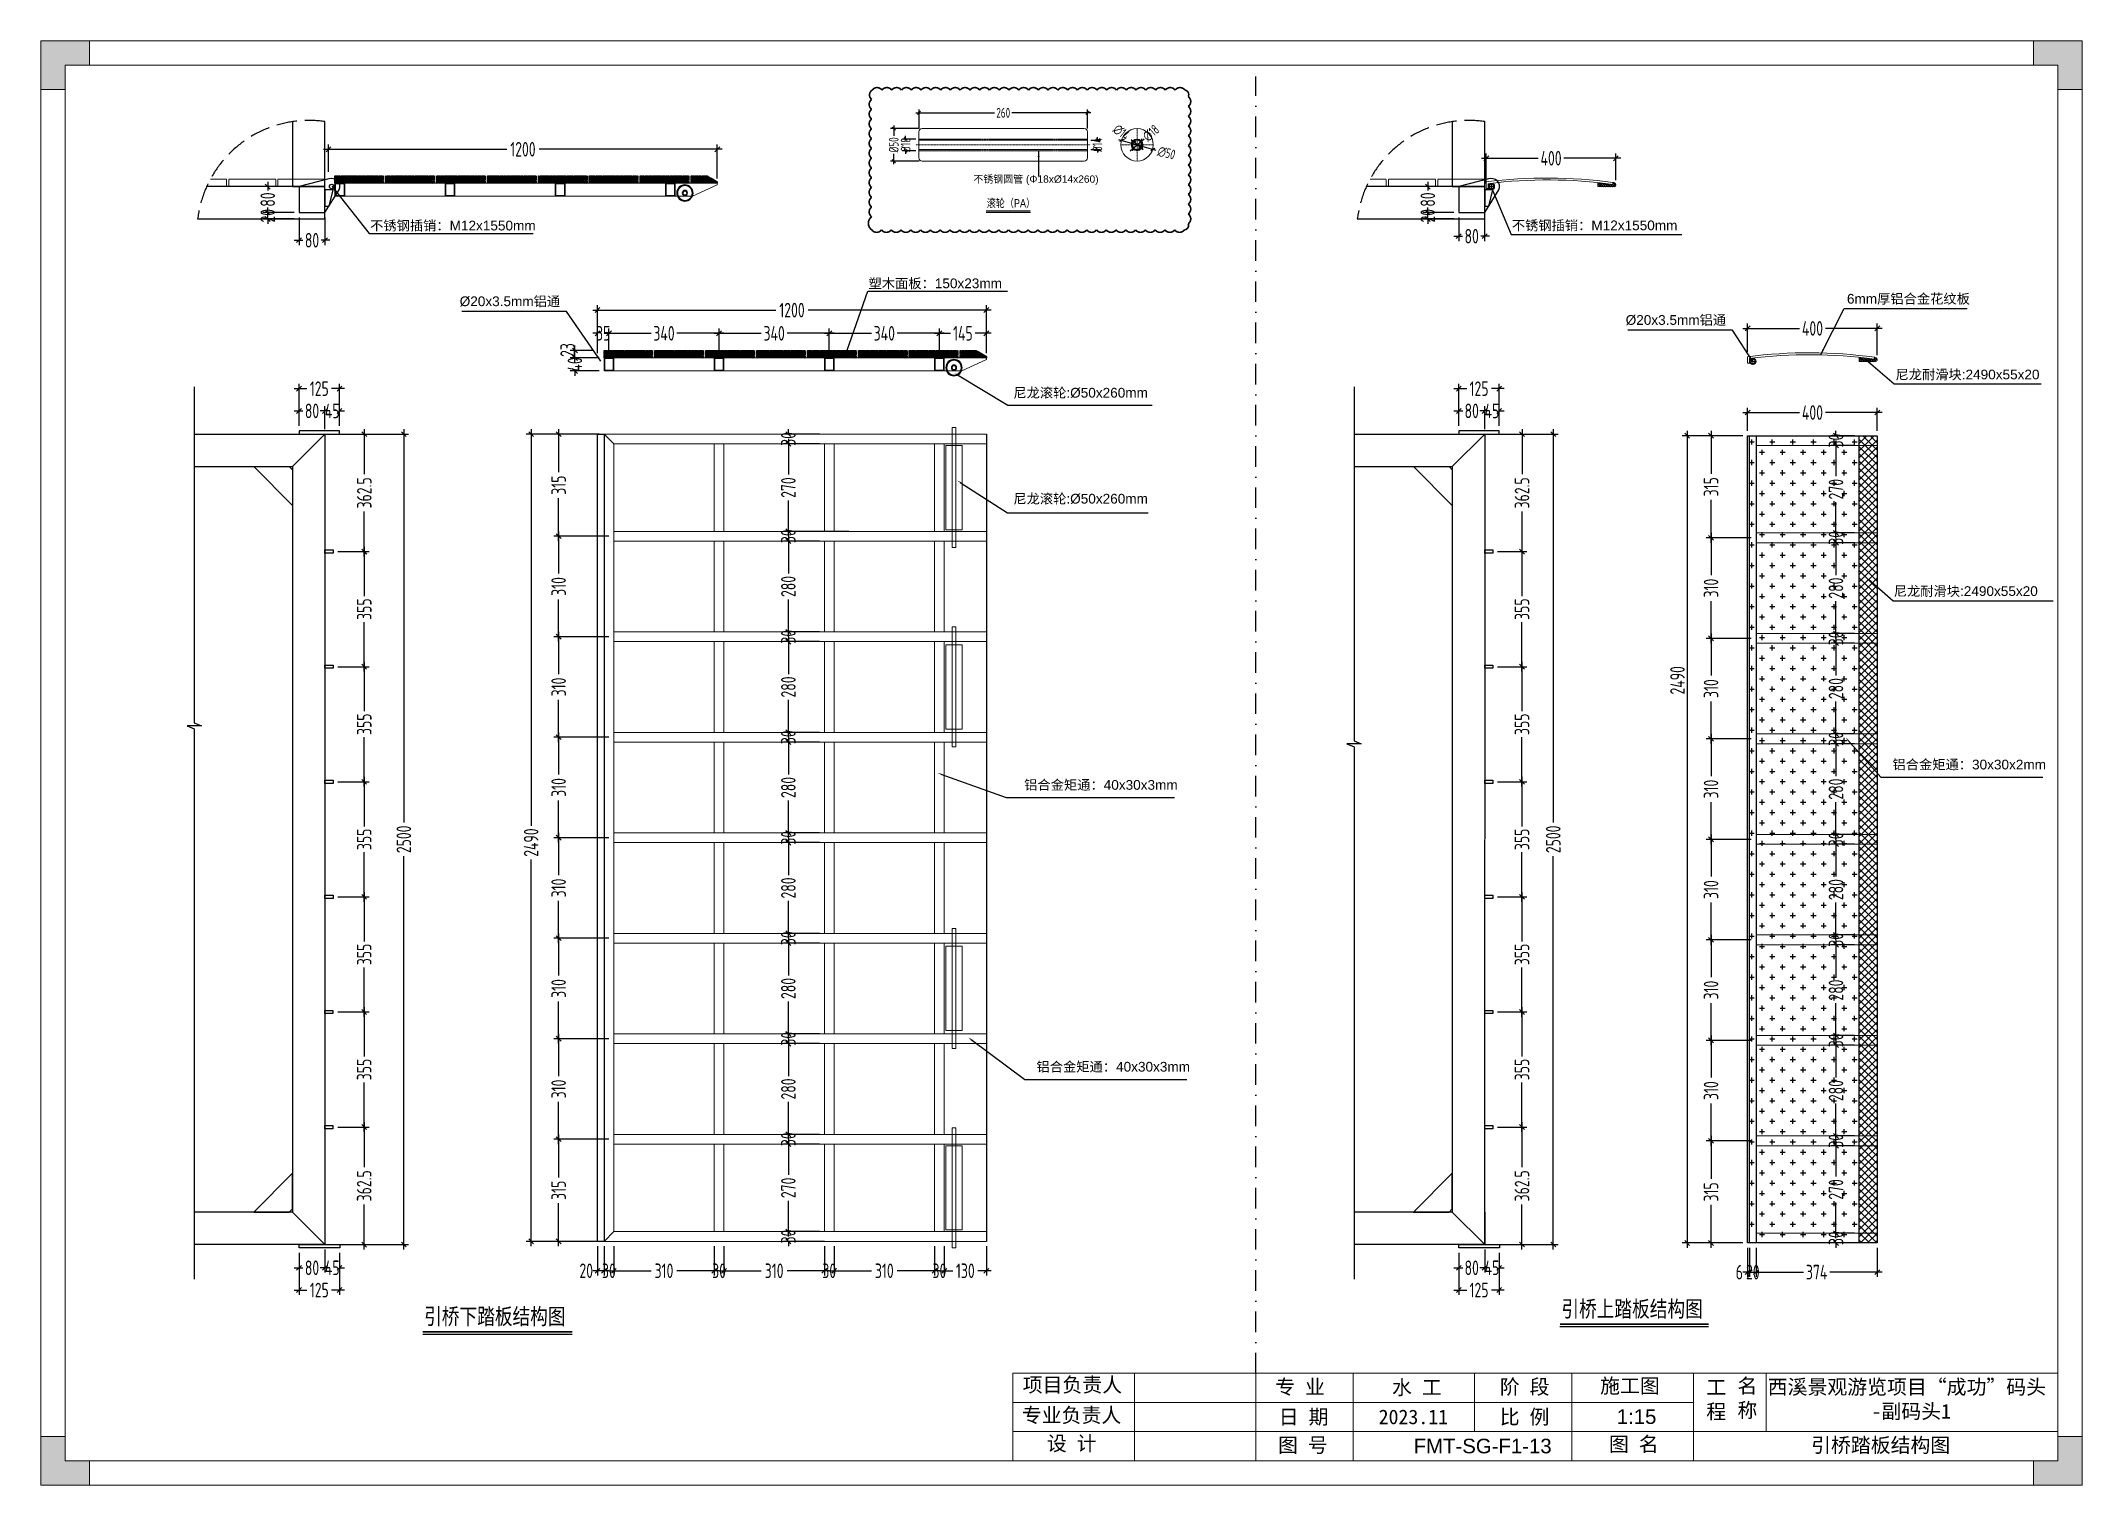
# Model space of a CAD drawing. Header units: millimetres. Extents: x 136606 to 1229059, y 82794 to 127566.
# Drawn here: x 860482 to 866782, y 122467 to 126922 of the extents above; entities that cross this region are included whole.
import ezdxf
from ezdxf import colors
from ezdxf.entities.mleader import LeaderData, LeaderLine
from ezdxf.math import Vec2, Vec3

# ---------------------------------------------------------------- set-up
doc = ezdxf.new("R2010")
doc.units = ezdxf.units.MM
for name, pattern in [('CENTER', [0.6, 0.375, -0.075, 0.075, -0.075]), ('DASH', [0.35, 0.25, -0.1]), ('DASHDOT2', [12.7, 6.35, -3.175, 0, -3.175]), ('DASHED', [0.75, 0.5, -0.25]), ('DASHED2', [0.375, 0.25, -0.125]), ('DIVIDEX2', [63.5, 25.4, -12.7, 0, -12.7, 0, -12.7]), ('PHANTOM2', [1.25, 0.625, -0.125, 0.125, -0.125, 0.125, -0.125])]:
    doc.linetypes.add(name, pattern=pattern)
doc.layers.add('1', color=7, linetype='Continuous', true_color=0xffffff)
for name, color, linetype in [('100x100铝方通', 3, 'Continuous'), ('BS-Index symbol', 35, 'Continuous'), ('HR-Aluminous', 4, 'Continuous'), ('HR-Break', 1, 'PHANTOM2'), ('HR-dimension', 9, 'Continuous'), ('HR-hatch', 8, 'Continuous'), ('HR-Index symbol', 35, 'Continuous'), ('HR-Zhuliang', 3, 'Continuous'), ('标注', 9, 'Continuous'), ('铝条', 31, 'Continuous'), ('铝通', 4, 'Continuous'), ('面板', 44, 'Continuous')]:
    doc.layers.add(name, color=color, linetype=linetype)
for name, color, linetype, lineweight in [('dim', 6, 'Continuous', 13), ('YLW-Background', 45, 'Continuous', 5), ('图框', 7, 'Continuous', 13), ('文本', 3, 'Continuous', 13)]:
    doc.layers.add(name, color=color, linetype=linetype, lineweight=lineweight)
doc.styles.add('Arial', font='arial.ttf')
doc.styles.add('hztxt', font='ros1.shx', dxfattribs={"width": 0.8, "bigfont": 'hztxt.shx'})
doc.styles.get("Standard").update_dxf_attribs({"font": 'arial.ttf'})
doc.styles.add('工程字体', font='arial.ttf', dxfattribs={"width": 0.8})
doc.dimstyles.new('DIM-10', dxfattribs={"dimscale": 10, "dimtxt": 3, "dimasz": 1, "dimexe": 1, "dimexo": 1, "dimgap": 0.5, "dimtad": 0, "dimdec": 3, "dimrnd": 0.0005, "dimzin": 9, "dimdsep": 46, "dimtxsty": 'hztxt', "dimblk": 'OBLIQUE', "dimcen": 0, "dimdle": 1, "dimclrd": 9, "dimclre": 9, "dimclrt": 2, "dimazin": 2, "dimtfac": 1, "dimtdec": 3, "dimtix": 1, "dimtofl": 0, "dimtmove": 2, "dimatfit": 3, "dimldrblk": 'OBLIQUE', "dimfxl": 1, "dimarcsym": 2})
doc.dimstyles.new('DIM-15', dxfattribs={"dimscale": 15, "dimtxt": 3, "dimasz": 1, "dimexe": 1, "dimexo": 1, "dimgap": 0.5, "dimtad": 0, "dimdec": 1, "dimrnd": 0.0005, "dimzin": 9, "dimdsep": 46, "dimtxsty": 'hztxt', "dimblk": 'OBLIQUE', "dimcen": 0, "dimdle": 1, "dimclrd": 9, "dimclre": 9, "dimclrt": 2, "dimazin": 2, "dimtfac": 1, "dimtdec": 1, "dimtix": 1, "dimtofl": 0, "dimtmove": 2, "dimatfit": 3, "dimfxl": 1, "dimarcsym": 2})
doc.dimstyles.new('HR-BI-DIM5', dxfattribs={"dimscale": 6, "dimtxt": 5, "dimasz": 1, "dimexe": 1, "dimexo": 1.5, "dimgap": 2, "dimtad": 1, "dimdec": 1, "dimdsep": 46, "dimtxsty": 'hztxt', "dimcen": 0, "dimdle": 1, "dimclrd": 256, "dimclre": 256, "dimclrt": 2, "dimadec": 1, "dimazin": 0, "dimtfac": 1, "dimtdec": 1, "dimtix": 1, "dimtmove": 2, "dimatfit": 3, "dimfxl": 1, "dimtfill": 1, "dimtolj": 1, "dimtzin": 0, "dimarcsym": 1})

msp = doc.modelspace()

# ---------------------------------------------------------------- texts
at = {"layer": '文本', "style": 'Arial'}
for s, height, p in [('不锈钢圆管 (Φ18x%%C14x260)', 22.5, (863359.9295, 126484.7326, -0.0001)), ('不锈钢插销：M12x1550mm', 30, (861497.9976, 126337.6327)), ('不锈钢插销：M12x1550mm', 30, (865021.6742, 126338.2512)), ('塑木面板：150x23mm', 30, (863036.3776, 126159.416)), ('%%C20x3.5mm铝通', 30, (861774.6315, 126104.0288)), ('6mm厚铝合金花纹板', 30, (866055.8691, 126111.8124)), ('%%C20x3.5mm铝通', 30, (865373.0351, 126046.4316, 0.0005)), ('尼龙耐滑块:2490x55x20', 30, (866205.6261, 125878.2574)), ('尼龙滚轮:%%C50x260mm ', 30, (863483.3333, 125821.9823, 0.0003)), ('尼龙滚轮:%%C50x260mm ', 30, (863483.3333, 125495.1272, 0.0003)), ('尼龙耐滑块:2490x55x20', 30, (866200.3314, 125210.1181)), ('铝合金矩通：30x30x2mm', 30, (866196.4404, 124675.0832)), ('铝合金矩通：40x30x3mm', 30, (863516.6431, 124612.3466)), ('铝合金矩通：40x30x3mm', 30, (863554.764, 123743.0126))]:
    msp.add_text(s, height=height, dxfattribs=at).set_placement(p)
at = {"layer": '文本', "char_height": 45, "attachment_point": 1, "style": 'Arial'}
for s, insert in [('\\P1:15', (865345.4602, 122776.2174)), ('\\P{\\fSimSun|b0|i0|c134|p2;引桥踏板结构图}', (865945.1542, 122688.3878))]:
    msp.add_mtext(s, dxfattribs=dict(at, insert=insert))
at = {"layer": '文本', "insert": (864718.569, 122610.6), "char_height": 45, "attachment_point": 1, "style": 'Arial'}
msp.add_mtext_dynamic_manual_height_columns('FMT-SG-F1-13', width=120, gutter_width=0, heights=[124.0928], dxfattribs=at)

# ---------------------------------------------------------------- blocks, each defined once
blk = doc.blocks.new('lun')
for radius in [25, 22.9, 8.02, 6.5]:
    blk.add_circle((160995, 36747.8), radius)
blk = doc.blocks.new('zw$DD29')
at = {"layer": '面板', "linetype": 'DASHED', "ltscale": 5}
h = blk.add_hatch(dxfattribs=at)
h.set_pattern_fill('ANSI31', color=256)
h.set_pattern_definition([(45, (-3, 0), (-2.245064, 2.245064), [])])
h.paths.add_polyline_path([(160, 33), (10, 33), (10, 10), (37, 10), (160, 10)])
h = blk.add_hatch(dxfattribs=at)
h.set_pattern_fill('ANSI31', color=256)
h.set_pattern_definition([(45, (154, 2e-11), (-2.245064, 2.245064), [])])
h.paths.add_polyline_path([(317, 33), (167, 33), (167, 10), (194, 10), (317, 10)])
h = blk.add_hatch(dxfattribs=at)
h.set_pattern_fill('ANSI31', color=256)
h.set_pattern_definition([(45, (311, 5e-11), (-2.245064, 2.245064), [])])
h.paths.add_polyline_path([(474, 33), (324, 33), (324, 10), (351, 10), (474, 10)])
h = blk.add_hatch(dxfattribs=at)
h.set_pattern_fill('ANSI31', color=256)
h.set_pattern_definition([(45, (468, 7e-11), (-2.245064, 2.245064), [])])
h.paths.add_polyline_path([(631, 33), (481, 33), (481, 10), (508, 10), (631, 10)])
h = blk.add_hatch(dxfattribs=at)
h.set_pattern_fill('ANSI31', color=256)
h.set_pattern_definition([(45, (625, 1e-10), (-2.245064, 2.245064), [])])
h.paths.add_polyline_path([(788, 33), (638, 33), (638, 10), (665, 10), (788, 10)])
h = blk.add_hatch(dxfattribs=at)
h.set_pattern_fill('ANSI31', color=256)
h.set_pattern_definition([(45, (782, 1e-10), (-2.245064, 2.245064), [])])
h.paths.add_polyline_path([(945, 33), (795, 33), (795, 10), (822, 10), (945, 10)])
h = blk.add_hatch(dxfattribs=at)
h.set_pattern_fill('ANSI31', color=256)
h.set_pattern_definition([(45, (939, 1e-10), (-2.245064, 2.245064), [])])
h.paths.add_polyline_path([(1102, 33), (952, 33), (952, 10), (979, 10), (1102, 10)])
h = blk.add_hatch(dxfattribs=at)
h.set_pattern_fill('ANSI31', color=256)
h.set_pattern_definition([(45, (-20, 0), (-2.245064, 2.245064), [])])
h.paths.add_polyline_path([(1158.7, 33), (1109, 33), (1109, 10), (1190, 10), (1190, 15)])
at = {"layer": 'dim'}
for points in [[(40, 10), (10, 10), (10, -30), (40, -30)], [(38, 8), (12, 8), (12, -28), (38, -28)], [(1190, 10), (40, 10), (40, -30), (1113.8, -30), (1190, 5)], [(380, 10), (350, 10), (350, -30), (380, -30)], [(378, 8), (352, 8), (352, -28), (378, -28)], [(720, 10), (690, 10), (690, -30), (720, -30)], [(718, 8), (692, 8), (692, -28), (718, -28)], [(1060, 10), (1030, 10), (1030, -30), (1060, -30)], [(1058, 8), (1032, 8), (1032, -28), (1058, -28)]]:
    blk.add_lwpolyline(points, close=True, dxfattribs=at)
blk.add_circle((1090, -20), 6, dxfattribs=at)
at = {"layer": '面板', "linetype": 'DASHED', "ltscale": 5}
for points in [[(160, 10), (10, 10), (10, 33), (160, 33)], [(317, 10), (167, 10), (167, 33), (317, 33)], [(474, 10), (324, 10), (324, 33), (474, 33)], [(631, 10), (481, 10), (481, 33), (631, 33)], [(788, 10), (638, 10), (638, 33), (788, 33)], [(945, 10), (795, 10), (795, 33), (945, 33)], [(1102, 10), (952, 10), (952, 33), (1102, 33)], [(1190, 10), (1109, 10), (1109, 33), (1158.7, 33), (1190, 15)]]:
    blk.add_lwpolyline(points, close=True, dxfattribs=at)
at = {"color": 4, "extrusion": (0, 0, -1), "zscale": -1}
blk.add_blockref('lun', (-162085, -36767.8), dxfattribs=at)
blk = doc.blocks.new('_Oblique')
at = {"color": 0, "linetype": 'ByBlock', "lineweight": -2}
blk.add_line((-0.5, -0.5), (0.5, 0.5), dxfattribs=at)
blk = doc.blocks.new('*D1145')
at = {"layer": 'Defpoints', "color": 0, "ltscale": 1.5, "transparency": 16777216}
for p in [(862220.1, 125709.4), (861995, 123219.4), (862220.1, 123219.4)]:
    blk.add_point(p, dxfattribs=at)
at = {"layer": 'HR-dimension', "color": 9, "lineweight": -2, "ltscale": 1.5, "transparency": 16777216}
for p, q in [((862205.1, 125709.4), (861980, 125709.4)), ((861995, 125724.4), (861995, 124501.3)), ((861995, 123204.4), (861995, 124397.5)), ((862205.1, 123219.4), (861980, 123219.4))]:
    blk.add_line(p, q, dxfattribs=at)
at = {"layer": 'HR-dimension', "color": 9, "lineweight": -2, "ltscale": 1.5, "transparency": 16777216, "xscale": 15, "yscale": 15, "zscale": 15}
for p, rotation in [((861995, 125709.4), 90), ((861995, 123219.4), 270)]:
    blk.add_blockref('_Oblique', p, dxfattribs=dict(at, rotation=rotation))
at = {"layer": 'HR-dimension', "color": 2, "ltscale": 1.5, "transparency": 16777216, "insert": (861995, 124449.4), "char_height": 45, "attachment_point": 5, "rotation": 90, "style": 'hztxt'}
blk.add_mtext('2490', dxfattribs=at)
blk = doc.blocks.new('*D1146')
at = {"layer": 'Defpoints', "color": 0, "ltscale": 1.5, "transparency": 16777216}
for p in [(862220.1, 125709.4), (862079.9, 125394.4), (862250.1, 125394.4)]:
    blk.add_point(p, dxfattribs=at)
at = {"layer": 'HR-dimension', "color": 9, "lineweight": -2, "ltscale": 1.5, "transparency": 16777216}
for p, q in [((862205.1, 125709.4), (862064.9, 125709.4)), ((862079.9, 125724.4), (862079.9, 125591.8)), ((862079.9, 125379.4), (862079.9, 125512)), ((862235.1, 125394.4), (862064.9, 125394.4))]:
    blk.add_line(p, q, dxfattribs=at)
at = {"layer": 'HR-dimension', "color": 9, "lineweight": -2, "ltscale": 1.5, "transparency": 16777216, "xscale": 15, "yscale": 15, "zscale": 15}
for p, rotation in [((862079.9, 125709.4), 90), ((862079.9, 125394.4), 270)]:
    blk.add_blockref('_Oblique', p, dxfattribs=dict(at, rotation=rotation))
at = {"layer": 'HR-dimension', "color": 2, "ltscale": 1.5, "transparency": 16777216, "insert": (862079.9, 125551.9), "char_height": 45, "attachment_point": 5, "rotation": 90, "style": 'hztxt'}
blk.add_mtext('315', dxfattribs=at)
blk = doc.blocks.new('*D1147')
at = {"layer": 'Defpoints', "color": 0, "ltscale": 1.5, "transparency": 16777216}
for p in [(861403.8, 125849.6), (861278.8, 125719.4), (861403.8, 125719.4)]:
    blk.add_point(p, dxfattribs=at)
at = {"layer": 'HR-dimension', "color": 9, "lineweight": -2, "ltscale": 1.5, "transparency": 16777216}
for p, q in [((861263.8, 125849.6), (861303.2, 125849.6)), ((861278.8, 125734.4), (861278.8, 125864.6)), ((861418.8, 125849.6), (861379.4, 125849.6)), ((861403.8, 125734.4), (861403.8, 125864.6))]:
    blk.add_line(p, q, dxfattribs=at)
at = {"layer": 'HR-dimension', "color": 9, "lineweight": -2, "ltscale": 1.5, "transparency": 16777216, "xscale": 15, "yscale": 15, "zscale": 15, "rotation": 180}
blk.add_blockref('_Oblique', (861278.8, 125849.6), dxfattribs=at)
at = {"layer": 'HR-dimension', "color": 9, "lineweight": -2, "ltscale": 1.5, "transparency": 16777216, "xscale": 15, "yscale": 15, "zscale": 15}
blk.add_blockref('_Oblique', (861403.8, 125849.6), dxfattribs=at)
at = {"layer": 'HR-dimension', "color": 2, "ltscale": 1.5, "transparency": 16777216, "insert": (861341.3, 125849.6), "char_height": 45, "attachment_point": 5, "style": 'hztxt'}
blk.add_mtext('125', dxfattribs=at)
blk = doc.blocks.new('*D1148')
at = {"layer": 'Defpoints', "color": 0, "ltscale": 1.5, "transparency": 16777216}
for p in [(861358.8, 125780.9), (861278.8, 125719.4), (861358.8, 125709.4)]:
    blk.add_point(p, dxfattribs=at)
at = {"layer": 'HR-dimension', "color": 9, "lineweight": -2, "ltscale": 1.5, "transparency": 16777216}
for p, q in [((861263.8, 125780.9), (861290.9, 125780.9)), ((861278.8, 125734.4), (861278.8, 125795.9)), ((861373.8, 125780.9), (861346.7, 125780.9)), ((861358.8, 125724.4), (861358.8, 125795.9))]:
    blk.add_line(p, q, dxfattribs=at)
at = {"layer": 'HR-dimension', "color": 9, "lineweight": -2, "ltscale": 1.5, "transparency": 16777216, "xscale": 15, "yscale": 15, "zscale": 15, "rotation": 180}
blk.add_blockref('_Oblique', (861278.8, 125780.9), dxfattribs=at)
at = {"layer": 'HR-dimension', "color": 9, "lineweight": -2, "ltscale": 1.5, "transparency": 16777216, "xscale": 15, "yscale": 15, "zscale": 15}
blk.add_blockref('_Oblique', (861358.8, 125780.9), dxfattribs=at)
at = {"layer": 'HR-dimension', "color": 2, "ltscale": 1.5, "transparency": 16777216, "insert": (861318.8, 125780.9), "char_height": 45, "attachment_point": 5, "style": 'hztxt'}
blk.add_mtext('80', dxfattribs=at)
blk = doc.blocks.new('*D1149')
at = {"layer": 'Defpoints', "color": 0, "ltscale": 1.5, "transparency": 16777216}
for p in [(861403.8, 125780.9), (861358.8, 125709.4), (861403.8, 125719.4)]:
    blk.add_point(p, dxfattribs=at)
at = {"layer": 'HR-dimension', "color": 9, "lineweight": -2, "ltscale": 1.5, "transparency": 16777216}
for p, q in [((861358.8, 125780.9), (861343.8, 125780.9)), ((861358.8, 125724.4), (861358.8, 125795.9)), ((861403.8, 125734.4), (861403.8, 125795.9)), ((861403.8, 125780.9), (861418.8, 125780.9))]:
    blk.add_line(p, q, dxfattribs=at)
at = {"layer": 'HR-dimension', "color": 9, "lineweight": -2, "ltscale": 1.5, "transparency": 16777216, "xscale": 15, "yscale": 15, "zscale": 15}
blk.add_blockref('_Oblique', (861358.8, 125780.9), dxfattribs=at)
at = {"layer": 'HR-dimension', "color": 9, "lineweight": -2, "ltscale": 1.5, "transparency": 16777216, "xscale": 15, "yscale": 15, "zscale": 15, "rotation": 180}
blk.add_blockref('_Oblique', (861403.8, 125780.9), dxfattribs=at)
at = {"layer": 'HR-dimension', "color": 2, "ltscale": 1.5, "transparency": 16777216, "insert": (861381.3, 125780.9), "char_height": 45, "attachment_point": 5, "style": 'hztxt'}
blk.add_mtext('45', dxfattribs=at)
blk = doc.blocks.new('*D1150')
at = {"layer": 'Defpoints', "color": 0, "ltscale": 1.5, "transparency": 16777216}
for p in [(861358.8, 125709.4), (861383.8, 125346.9), (861480.1, 125346.9)]:
    blk.add_point(p, dxfattribs=at)
at = {"layer": 'HR-dimension', "color": 9, "lineweight": -2, "ltscale": 1.5, "transparency": 16777216}
for p, q in [((861373.8, 125709.4), (861495.1, 125709.4)), ((861480.1, 125724.4), (861480.1, 125586.1)), ((861480.1, 125331.9), (861480.1, 125470.3)), ((861398.8, 125346.9), (861495.1, 125346.9))]:
    blk.add_line(p, q, dxfattribs=at)
at = {"layer": 'HR-dimension', "color": 9, "lineweight": -2, "ltscale": 1.5, "transparency": 16777216, "xscale": 15, "yscale": 15, "zscale": 15}
for p, rotation in [((861480.1, 125709.4), 90), ((861480.1, 125346.9), 270)]:
    blk.add_blockref('_Oblique', p, dxfattribs=dict(at, rotation=rotation))
at = {"layer": 'HR-dimension', "color": 2, "ltscale": 1.5, "transparency": 16777216, "insert": (861480.1, 125528.2), "char_height": 45, "attachment_point": 5, "rotation": 90, "style": 'hztxt'}
blk.add_mtext('362.5', dxfattribs=at)
blk = doc.blocks.new('*D1151')
at = {"layer": 'Defpoints', "color": 0, "ltscale": 1.5, "transparency": 16777216}
for p in [(861383.8, 124991.9), (861383.7, 124636.9), (861480, 124636.9)]:
    blk.add_point(p, dxfattribs=at)
at = {"layer": 'HR-dimension', "color": 9, "lineweight": -2, "ltscale": 1.5, "transparency": 16777216}
for p, q in [((861398.8, 124991.9), (861495, 124991.9)), ((861480, 125006.9), (861480, 124854.3)), ((861480, 124621.9), (861480, 124774.5)), ((861398.7, 124636.9), (861495, 124636.9))]:
    blk.add_line(p, q, dxfattribs=at)
at = {"layer": 'HR-dimension', "color": 9, "lineweight": -2, "ltscale": 1.5, "transparency": 16777216, "xscale": 15, "yscale": 15, "zscale": 15}
for p, rotation in [((861480, 124991.9), 90), ((861480, 124636.9), 270)]:
    blk.add_blockref('_Oblique', p, dxfattribs=dict(at, rotation=rotation))
at = {"layer": 'HR-dimension', "color": 2, "ltscale": 1.5, "transparency": 16777216, "insert": (861480, 124814.4), "char_height": 45, "attachment_point": 5, "rotation": 90, "style": 'hztxt'}
blk.add_mtext('355', dxfattribs=at)
blk = doc.blocks.new('*D1152')
at = {"layer": 'Defpoints', "color": 0, "ltscale": 1.5, "transparency": 16777216}
for p in [(861358.8, 125709.4), (861358.8, 123209.5), (861602.1, 123209.5)]:
    blk.add_point(p, dxfattribs=at)
at = {"layer": 'HR-dimension', "color": 9, "lineweight": -2, "ltscale": 1.5, "transparency": 16777216}
for p, q in [((861373.8, 125709.4), (861617.1, 125709.4)), ((861602.1, 125724.4), (861602.1, 124511.3)), ((861602.1, 123194.5), (861602.1, 124407.5)), ((861373.8, 123209.5), (861617.1, 123209.5))]:
    blk.add_line(p, q, dxfattribs=at)
at = {"layer": 'HR-dimension', "color": 9, "lineweight": -2, "ltscale": 1.5, "transparency": 16777216, "xscale": 15, "yscale": 15, "zscale": 15}
for p, rotation in [((861602.1, 125709.4), 90), ((861602.1, 123209.5), 270)]:
    blk.add_blockref('_Oblique', p, dxfattribs=dict(at, rotation=rotation))
at = {"layer": 'HR-dimension', "color": 2, "ltscale": 1.5, "transparency": 16777216, "insert": (861602.1, 124459.4), "char_height": 45, "attachment_point": 5, "rotation": 90, "style": 'hztxt'}
blk.add_mtext('2500', dxfattribs=at)
blk = doc.blocks.new('*D1153')
at = {"layer": 'Defpoints', "color": 0, "ltscale": 1.5, "transparency": 16777216}
for p in [(862250.1, 125394.4), (862079.9, 125084.4), (862250.1, 125084.4)]:
    blk.add_point(p, dxfattribs=at)
at = {"layer": 'HR-dimension', "color": 9, "lineweight": -2, "ltscale": 1.5, "transparency": 16777216}
for p, q in [((862235.1, 125394.4), (862064.9, 125394.4)), ((862079.9, 125409.4), (862079.9, 125279.3)), ((862079.9, 125069.4), (862079.9, 125199.5)), ((862235.1, 125084.4), (862064.9, 125084.4))]:
    blk.add_line(p, q, dxfattribs=at)
at = {"layer": 'HR-dimension', "color": 9, "lineweight": -2, "ltscale": 1.5, "transparency": 16777216, "xscale": 15, "yscale": 15, "zscale": 15}
for p, rotation in [((862079.9, 125394.4), 90), ((862079.9, 125084.4), 270)]:
    blk.add_blockref('_Oblique', p, dxfattribs=dict(at, rotation=rotation))
at = {"layer": 'HR-dimension', "color": 2, "ltscale": 1.5, "transparency": 16777216, "insert": (862079.9, 125239.4), "char_height": 45, "attachment_point": 5, "rotation": 90, "style": 'hztxt'}
blk.add_mtext('310', dxfattribs=at)
blk = doc.blocks.new('*D958')
at = {"layer": 'Defpoints', "color": 0, "ltscale": 1.5, "transparency": 16777216}
for p in [(862250.1, 125084.4), (862079.9, 124774.4), (862250.1, 124774.4)]:
    blk.add_point(p, dxfattribs=at)
at = {"layer": 'HR-dimension', "color": 9, "lineweight": -2, "ltscale": 1.5, "transparency": 16777216}
for p, q in [((862235.1, 125084.4), (862064.9, 125084.4)), ((862079.9, 125099.4), (862079.9, 124969.3)), ((862079.9, 124759.4), (862079.9, 124889.5)), ((862235.1, 124774.4), (862064.9, 124774.4))]:
    blk.add_line(p, q, dxfattribs=at)
at = {"layer": 'HR-dimension', "color": 9, "lineweight": -2, "ltscale": 1.5, "transparency": 16777216, "xscale": 15, "yscale": 15, "zscale": 15}
for p, rotation in [((862079.9, 125084.4), 90), ((862079.9, 124774.4), 270)]:
    blk.add_blockref('_Oblique', p, dxfattribs=dict(at, rotation=rotation))
at = {"layer": 'HR-dimension', "color": 2, "ltscale": 1.5, "transparency": 16777216, "insert": (862079.9, 124929.4), "char_height": 45, "attachment_point": 5, "rotation": 90, "style": 'hztxt'}
blk.add_mtext('310', dxfattribs=at)
blk = doc.blocks.new('*D959')
at = {"layer": 'Defpoints', "color": 0, "ltscale": 1.5, "transparency": 16777216}
for p in [(862235.1, 126020.3), (862200.1, 125944.3), (862235.1, 125944.3, 0)]:
    blk.add_point(p, dxfattribs=at)
at = {"layer": 'HR-dimension', "color": 9, "lineweight": -2, "ltscale": 1.5, "transparency": 16777216}
for p, q in [((862200.1, 126020.3), (862185.1, 126020.3)), ((862200.1, 125959.3), (862200.1, 126035.3)), ((862235.1, 125959.3), (862235.1, 126035.3)), ((862235.1, 126020.3), (862250.1, 126020.3))]:
    blk.add_line(p, q, dxfattribs=at)
at = {"layer": 'HR-dimension', "color": 9, "lineweight": -2, "ltscale": 1.5, "transparency": 16777216, "xscale": 15, "yscale": 15, "zscale": 15}
blk.add_blockref('_Oblique', (862200.1, 126020.3), dxfattribs=at)
at = {"layer": 'HR-dimension', "color": 9, "lineweight": -2, "ltscale": 1.5, "transparency": 16777216, "xscale": 15, "yscale": 15, "zscale": 15, "rotation": 180}
blk.add_blockref('_Oblique', (862235.1, 126020.3), dxfattribs=at)
at = {"layer": 'HR-dimension', "color": 2, "ltscale": 1.5, "transparency": 16777216, "insert": (862217.6, 126020.3), "char_height": 45, "attachment_point": 5, "style": 'hztxt'}
blk.add_mtext('35', dxfattribs=at)
blk = doc.blocks.new('*D960')
at = {"layer": 'Defpoints', "color": 0, "ltscale": 1.5, "transparency": 16777216}
for p in [(863400.1, 126020.3), (863255.1, 125944.3, 0), (863400.1, 125944.3, 0)]:
    blk.add_point(p, dxfattribs=at)
at = {"layer": 'HR-dimension', "color": 9, "lineweight": -2, "ltscale": 1.5, "transparency": 16777216}
for p, q in [((863240.1, 126020.3), (863289.5, 126020.3)), ((863255.1, 125959.3), (863255.1, 126035.3)), ((863415.1, 126020.3), (863365.7, 126020.3)), ((863400.1, 125959.3), (863400.1, 126035.3))]:
    blk.add_line(p, q, dxfattribs=at)
at = {"layer": 'HR-dimension', "color": 9, "lineweight": -2, "ltscale": 1.5, "transparency": 16777216, "xscale": 15, "yscale": 15, "zscale": 15, "rotation": 180}
blk.add_blockref('_Oblique', (863255.1, 126020.3), dxfattribs=at)
at = {"layer": 'HR-dimension', "color": 9, "lineweight": -2, "ltscale": 1.5, "transparency": 16777216, "xscale": 15, "yscale": 15, "zscale": 15}
blk.add_blockref('_Oblique', (863400.1, 126020.3), dxfattribs=at)
at = {"layer": 'HR-dimension', "color": 2, "ltscale": 1.5, "transparency": 16777216, "insert": (863327.6, 126020.3), "char_height": 45, "attachment_point": 5, "style": 'hztxt'}
blk.add_mtext('145', dxfattribs=at)
blk = doc.blocks.new('*D961')
at = {"layer": 'Defpoints', "color": 0, "ltscale": 1.5, "transparency": 16777216}
for p in [(863400.1, 126091.9), (862200.1, 125944.3), (863400.1, 125944.3, 0)]:
    blk.add_point(p, dxfattribs=at)
at = {"layer": 'HR-dimension', "color": 9, "lineweight": -2, "ltscale": 1.5, "transparency": 16777216}
for p, q in [((862185.1, 126091.9), (862750, 126091.9)), ((862200.1, 125959.3), (862200.1, 126106.9)), ((863415.1, 126091.9), (862850.2, 126091.9)), ((863400.1, 125959.3), (863400.1, 126106.9))]:
    blk.add_line(p, q, dxfattribs=at)
at = {"layer": 'HR-dimension', "color": 9, "lineweight": -2, "ltscale": 1.5, "transparency": 16777216, "xscale": 15, "yscale": 15, "zscale": 15, "rotation": 180}
blk.add_blockref('_Oblique', (862200.1, 126091.9), dxfattribs=at)
at = {"layer": 'HR-dimension', "color": 9, "lineweight": -2, "ltscale": 1.5, "transparency": 16777216, "xscale": 15, "yscale": 15, "zscale": 15}
blk.add_blockref('_Oblique', (863400.1, 126091.9), dxfattribs=at)
at = {"layer": 'HR-dimension', "color": 2, "ltscale": 1.5, "transparency": 16777216, "insert": (862800.1, 126091.9), "char_height": 45, "attachment_point": 5, "style": 'hztxt'}
blk.add_mtext('1200', dxfattribs=at)
blk = doc.blocks.new('*D1154')
at = {"layer": 'Defpoints', "color": 0, "ltscale": 1.5, "transparency": 16777216}
for p in [(862788.9, 125709.4), (862900.1, 125709.4), (862900.1, 125679.4, 0)]:
    blk.add_point(p, dxfattribs=at)
at = {"layer": 'HR-dimension', "color": 9, "lineweight": -2, "ltscale": 1.5, "transparency": 16777216}
for p, q in [((862885.1, 125709.4), (862773.9, 125709.4)), ((862788.9, 125709.4), (862788.9, 125724.4)), ((862885.1, 125679.4), (862773.9, 125679.4)), ((862788.9, 125679.4), (862788.9, 125664.4))]:
    blk.add_line(p, q, dxfattribs=at)
at = {"layer": 'HR-dimension', "color": 9, "lineweight": -2, "ltscale": 1.5, "transparency": 16777216, "xscale": 15, "yscale": 15, "zscale": 15}
for p, rotation in [((862788.9, 125709.4), 270), ((862788.9, 125679.4), 90)]:
    blk.add_blockref('_Oblique', p, dxfattribs=dict(at, rotation=rotation))
at = {"layer": 'HR-dimension', "color": 2, "ltscale": 1.5, "transparency": 16777216, "insert": (862788.9, 125694.4), "char_height": 45, "attachment_point": 5, "rotation": 90, "style": 'hztxt'}
blk.add_mtext('30', dxfattribs=at)
blk = doc.blocks.new('*D962')
at = {"layer": 'Defpoints', "color": 0, "ltscale": 1.5, "transparency": 16777216}
for p in [(862900.1, 125679.4, 0), (862788.9, 125409.4), (862900.1, 125409.4)]:
    blk.add_point(p, dxfattribs=at)
at = {"layer": 'HR-dimension', "color": 9, "lineweight": -2, "ltscale": 1.5, "transparency": 16777216}
for p, q in [((862788.9, 125694.4), (862788.9, 125584.3)), ((862885.1, 125679.4), (862773.9, 125679.4)), ((862788.9, 125394.4), (862788.9, 125504.5)), ((862885.1, 125409.4), (862773.9, 125409.4))]:
    blk.add_line(p, q, dxfattribs=at)
at = {"layer": 'HR-dimension', "color": 9, "lineweight": -2, "ltscale": 1.5, "transparency": 16777216, "xscale": 15, "yscale": 15, "zscale": 15}
for p, rotation in [((862788.9, 125679.4), 90), ((862788.9, 125409.4), 270)]:
    blk.add_blockref('_Oblique', p, dxfattribs=dict(at, rotation=rotation))
at = {"layer": 'HR-dimension', "color": 2, "ltscale": 1.5, "transparency": 16777216, "insert": (862788.9, 125544.4), "char_height": 45, "attachment_point": 5, "rotation": 90, "style": 'hztxt'}
blk.add_mtext('270', dxfattribs=at)
blk = doc.blocks.new('*D1155')
at = {"layer": 'Defpoints', "color": 0, "ltscale": 1.5, "transparency": 16777216}
for p in [(862788.9, 125379.4), (862900.1, 125379.4), (862990.1, 125409.4)]:
    blk.add_point(p, dxfattribs=at)
at = {"layer": 'HR-dimension', "color": 9, "lineweight": -2, "ltscale": 1.5, "transparency": 16777216}
for p, q in [((862975.1, 125409.4), (862773.9, 125409.4)), ((862885.1, 125379.4), (862773.9, 125379.4)), ((862788.9, 125409.4), (862788.9, 125424.4)), ((862788.9, 125379.4), (862788.9, 125364.4))]:
    blk.add_line(p, q, dxfattribs=at)
at = {"layer": 'HR-dimension', "color": 9, "lineweight": -2, "ltscale": 1.5, "transparency": 16777216, "xscale": 15, "yscale": 15, "zscale": 15}
for p, rotation in [((862788.9, 125409.4), 270), ((862788.9, 125379.4), 90)]:
    blk.add_blockref('_Oblique', p, dxfattribs=dict(at, rotation=rotation))
at = {"layer": 'HR-dimension', "color": 2, "ltscale": 1.5, "transparency": 16777216, "insert": (862788.9, 125394.4), "char_height": 45, "attachment_point": 5, "rotation": 90, "style": 'hztxt'}
blk.add_mtext('30', dxfattribs=at)
blk = doc.blocks.new('*D1156')
at = {"layer": 'Defpoints', "color": 0, "ltscale": 1.5, "transparency": 16777216}
for p in [(862900.1, 125379.4), (862788.9, 125099.4), (862900.1, 125099.4)]:
    blk.add_point(p, dxfattribs=at)
at = {"layer": 'HR-dimension', "color": 9, "lineweight": -2, "ltscale": 1.5, "transparency": 16777216}
for p, q in [((862885.1, 125379.4), (862773.9, 125379.4)), ((862788.9, 125394.4), (862788.9, 125279.3)), ((862788.9, 125084.4), (862788.9, 125199.5)), ((862885.1, 125099.4), (862773.9, 125099.4))]:
    blk.add_line(p, q, dxfattribs=at)
at = {"layer": 'HR-dimension', "color": 9, "lineweight": -2, "ltscale": 1.5, "transparency": 16777216, "xscale": 15, "yscale": 15, "zscale": 15}
for p, rotation in [((862788.9, 125379.4), 90), ((862788.9, 125099.4), 270)]:
    blk.add_blockref('_Oblique', p, dxfattribs=dict(at, rotation=rotation))
at = {"layer": 'HR-dimension', "color": 2, "ltscale": 1.5, "transparency": 16777216, "insert": (862788.9, 125239.4), "char_height": 45, "attachment_point": 5, "rotation": 90, "style": 'hztxt'}
blk.add_mtext('280', dxfattribs=at)
blk = doc.blocks.new('*D963')
at = {"layer": 'Defpoints', "color": 0, "ltscale": 1.5, "transparency": 16777216}
for p in [(862788.9, 125069.4), (862900.1, 125099.4), (862900.1, 125069.4, 0)]:
    blk.add_point(p, dxfattribs=at)
at = {"layer": 'HR-dimension', "color": 9, "lineweight": -2, "ltscale": 1.5, "transparency": 16777216}
for p, q in [((862885.1, 125099.4), (862773.9, 125099.4)), ((862885.1, 125069.4), (862773.9, 125069.4)), ((862788.9, 125099.4), (862788.9, 125114.4)), ((862788.9, 125069.4), (862788.9, 125054.4))]:
    blk.add_line(p, q, dxfattribs=at)
at = {"layer": 'HR-dimension', "color": 9, "lineweight": -2, "ltscale": 1.5, "transparency": 16777216, "xscale": 15, "yscale": 15, "zscale": 15}
for p, rotation in [((862788.9, 125099.4), 270), ((862788.9, 125069.4), 90)]:
    blk.add_blockref('_Oblique', p, dxfattribs=dict(at, rotation=rotation))
at = {"layer": 'HR-dimension', "color": 2, "ltscale": 1.5, "transparency": 16777216, "insert": (862788.9, 125084.4), "char_height": 45, "attachment_point": 5, "rotation": 90, "style": 'hztxt'}
blk.add_mtext('30', dxfattribs=at)
blk = doc.blocks.new('*D1157')
at = {"layer": 'Defpoints', "color": 0, "ltscale": 1.5, "transparency": 16777216}
for p in [(862900.1, 125069.4, 0), (862788.9, 124789.4), (862900.1, 124789.4, 0)]:
    blk.add_point(p, dxfattribs=at)
at = {"layer": 'HR-dimension', "color": 9, "lineweight": -2, "ltscale": 1.5, "transparency": 16777216}
for p, q in [((862885.1, 125069.4), (862773.9, 125069.4)), ((862788.9, 125084.4), (862788.9, 124969.3)), ((862788.9, 124774.4), (862788.9, 124889.5)), ((862885.1, 124789.4), (862773.9, 124789.4))]:
    blk.add_line(p, q, dxfattribs=at)
at = {"layer": 'HR-dimension', "color": 9, "lineweight": -2, "ltscale": 1.5, "transparency": 16777216, "xscale": 15, "yscale": 15, "zscale": 15}
for p, rotation in [((862788.9, 125069.4), 90), ((862788.9, 124789.4), 270)]:
    blk.add_blockref('_Oblique', p, dxfattribs=dict(at, rotation=rotation))
at = {"layer": 'HR-dimension', "color": 2, "ltscale": 1.5, "transparency": 16777216, "insert": (862788.9, 124929.4), "char_height": 45, "attachment_point": 5, "rotation": 90, "style": 'hztxt'}
blk.add_mtext('280', dxfattribs=at)
blk = doc.blocks.new('*D964')
at = {"layer": 'Defpoints', "color": 0, "ltscale": 1.5, "transparency": 16777216}
for p in [(862900.1, 123249.4, 0), (862788.9, 123219.4), (862915.1, 123219.4)]:
    blk.add_point(p, dxfattribs=at)
at = {"layer": 'HR-dimension', "color": 9, "lineweight": -2, "ltscale": 1.5, "transparency": 16777216}
for p, q in [((862885.1, 123249.4), (862773.9, 123249.4)), ((862788.9, 123249.4), (862788.9, 123264.4)), ((862900.1, 123219.4), (862773.9, 123219.4)), ((862788.9, 123219.4), (862788.9, 123204.4))]:
    blk.add_line(p, q, dxfattribs=at)
at = {"layer": 'HR-dimension', "color": 9, "lineweight": -2, "ltscale": 1.5, "transparency": 16777216, "xscale": 15, "yscale": 15, "zscale": 15}
for p, rotation in [((862788.9, 123249.4), 270), ((862788.9, 123219.4), 90)]:
    blk.add_blockref('_Oblique', p, dxfattribs=dict(at, rotation=rotation))
at = {"layer": 'HR-dimension', "color": 2, "ltscale": 1.5, "transparency": 16777216, "insert": (862788.9, 123234.4), "char_height": 45, "attachment_point": 5, "rotation": 90, "style": 'hztxt'}
blk.add_mtext('30', dxfattribs=at)
blk = doc.blocks.new('*D965')
at = {"layer": 'Defpoints', "color": 0, "ltscale": 1.5, "transparency": 16777216}
for p in [(862569.7, 126588), (861369.7, 126502.9, 0), (862569.7, 126482.9)]:
    blk.add_point(p, dxfattribs=at)
at = {"layer": 'HR-dimension', "color": 9, "lineweight": -2, "ltscale": 1.5, "transparency": 16777216}
for p, q in [((861354.7, 126588), (861919.6, 126588)), ((861369.7, 126517.9), (861369.7, 126603)), ((862584.7, 126588), (862019.8, 126588)), ((862569.7, 126497.9), (862569.7, 126603))]:
    blk.add_line(p, q, dxfattribs=at)
at = {"layer": 'HR-dimension', "color": 9, "lineweight": -2, "ltscale": 1.5, "transparency": 16777216, "xscale": 15, "yscale": 15, "zscale": 15, "rotation": 180}
blk.add_blockref('_Oblique', (861369.7, 126588), dxfattribs=at)
at = {"layer": 'HR-dimension', "color": 9, "lineweight": -2, "ltscale": 1.5, "transparency": 16777216, "xscale": 15, "yscale": 15, "zscale": 15}
blk.add_blockref('_Oblique', (862569.7, 126588), dxfattribs=at)
at = {"layer": 'HR-dimension', "color": 2, "ltscale": 1.5, "transparency": 16777216, "insert": (861969.7, 126588), "char_height": 45, "attachment_point": 5, "style": 'hztxt'}
blk.add_mtext('1200', dxfattribs=at)
blk = doc.blocks.new('*D966')
at = {"layer": 'Defpoints', "color": 0, "ltscale": 1.5, "transparency": 16777216}
for p in [(862130.2, 125944.3), (862220.1, 125944.3, 0), (862220.1, 125904.3, 0)]:
    blk.add_point(p, dxfattribs=at)
at = {"layer": 'HR-dimension', "color": 9, "lineweight": -2, "ltscale": 1.5, "transparency": 16777216}
for p, q in [((862205.1, 125944.3), (862115.2, 125944.3)), ((862130.2, 125944.3), (862130.2, 125959.3)), ((862205.1, 125904.3), (862115.2, 125904.3)), ((862130.2, 125904.3), (862130.2, 125889.3))]:
    blk.add_line(p, q, dxfattribs=at)
at = {"layer": 'HR-dimension', "color": 9, "lineweight": -2, "ltscale": 1.5, "transparency": 16777216, "xscale": 15, "yscale": 15, "zscale": 15}
for p, rotation in [((862130.2, 125944.3), 270), ((862130.2, 125904.3), 90)]:
    blk.add_blockref('_Oblique', p, dxfattribs=dict(at, rotation=rotation))
at = {"layer": 'HR-dimension', "color": 2, "ltscale": 1.5, "transparency": 16777216, "insert": (862130.2, 125924.3), "char_height": 45, "attachment_point": 5, "rotation": 90, "style": 'hztxt'}
blk.add_mtext('40', dxfattribs=at)
blk = doc.blocks.new('*D967')
at = {"layer": 'Defpoints', "color": 0, "ltscale": 1.5, "transparency": 16777216}
for p in [(862130.2, 125967.3), (862200.1, 125967.3), (862200.1, 125944.3)]:
    blk.add_point(p, dxfattribs=at)
at = {"layer": 'HR-dimension', "color": 9, "lineweight": -2, "ltscale": 1.5, "transparency": 16777216}
for p, q in [((862185.1, 125967.3), (862115.2, 125967.3)), ((862185.1, 125944.3), (862115.2, 125944.3)), ((862130.2, 125929.3), (862130.2, 125982.3))]:
    blk.add_line(p, q, dxfattribs=at)
at = {"layer": 'HR-dimension', "color": 9, "lineweight": -2, "ltscale": 1.5, "transparency": 16777216, "xscale": 15, "yscale": 15, "zscale": 15}
for p, rotation in [((862130.2, 125967.3), 90), ((862130.2, 125944.3), 270)]:
    blk.add_blockref('_Oblique', p, dxfattribs=dict(at, rotation=rotation))
at = {"layer": 'HR-dimension', "color": 2, "ltscale": 1.5, "transparency": 16777216, "insert": (862107.7, 125968.7), "char_height": 45, "attachment_point": 5, "rotation": 90, "style": 'hztxt'}
blk.add_mtext('23', dxfattribs=at)
blk = doc.blocks.new('*U906')
blk.add_line((0, 0), (46.16, 0))
at = {"const_width": 0.5}
blk.add_lwpolyline([(0, 0.75), (46.16, 0.75)], dxfattribs=at)
at = {"style": '工程字体', "width": 0.8}
blk.add_attdef('图名标注', (0.42, 3), '', height=5, dxfattribs=at)
blk = doc.blocks.new('A$C148601bc')
at = {"layer": 'HR-dimension'}
blk.add_lwpolyline([(-5.8, -50), (6.7, 0), (-18.3, 0), (-18.3, -50)], close=True, dxfattribs=at)
blk = doc.blocks.new('*D1158')
at = {"layer": 'Defpoints', "color": 0, "ltscale": 1.5, "transparency": 16777216}
for p in [(864857.8, 126392.9), (864937.8, 126392.9), (864937.8, 126319.8)]:
    blk.add_point(p, dxfattribs=at)
at = {"layer": 'HR-dimension', "color": 9, "lineweight": -2, "ltscale": 1.5, "transparency": 16777216}
for p, q in [((864857.8, 126377.9), (864857.8, 126304.8)), ((864937.8, 126377.9), (864937.8, 126304.8)), ((864842.8, 126319.8), (864869.9, 126319.8)), ((864952.8, 126319.8), (864925.7, 126319.8))]:
    blk.add_line(p, q, dxfattribs=at)
at = {"layer": 'HR-dimension', "color": 9, "lineweight": -2, "ltscale": 1.5, "transparency": 16777216, "xscale": 15, "yscale": 15, "zscale": 15, "rotation": 180}
blk.add_blockref('_Oblique', (864857.8, 126319.8), dxfattribs=at)
at = {"layer": 'HR-dimension', "color": 9, "lineweight": -2, "ltscale": 1.5, "transparency": 16777216, "xscale": 15, "yscale": 15, "zscale": 15}
blk.add_blockref('_Oblique', (864937.8, 126319.8), dxfattribs=at)
at = {"layer": 'HR-dimension', "color": 2, "ltscale": 1.5, "transparency": 16777216, "insert": (864897.8, 126319.8), "char_height": 45, "attachment_point": 5, "style": 'hztxt'}
blk.add_mtext('80', dxfattribs=at)
blk = doc.blocks.new('*D968')
at = {"layer": 'Defpoints', "color": 0, "ltscale": 1.5, "transparency": 16777216}
for p in [(864762.3, 126392.9), (864857.8, 126392.9), (864857.8, 126372.9)]:
    blk.add_point(p, dxfattribs=at)
at = {"layer": 'HR-dimension', "color": 9, "lineweight": -2, "ltscale": 1.5, "transparency": 16777216}
for p, q in [((864842.8, 126392.9), (864747.3, 126392.9)), ((864762.3, 126392.9), (864762.3, 126407.9)), ((864842.8, 126372.9), (864747.3, 126372.9)), ((864762.3, 126372.9), (864762.3, 126357.9))]:
    blk.add_line(p, q, dxfattribs=at)
at = {"layer": 'HR-dimension', "color": 9, "lineweight": -2, "ltscale": 1.5, "transparency": 16777216, "xscale": 15, "yscale": 15, "zscale": 15}
for p, rotation in [((864762.3, 126392.9), 270), ((864762.3, 126372.9), 90)]:
    blk.add_blockref('_Oblique', p, dxfattribs=dict(at, rotation=rotation))
at = {"layer": 'HR-dimension', "color": 2, "ltscale": 1.5, "transparency": 16777216, "insert": (864762.3, 126382.9), "char_height": 45, "attachment_point": 5, "rotation": 90, "style": 'hztxt'}
blk.add_mtext('20', dxfattribs=at)
blk = doc.blocks.new('*D1159')
at = {"layer": 'Defpoints', "color": 0, "ltscale": 1.5, "transparency": 16777216}
for p in [(864762.3, 126472.9), (864857.8, 126472.9), (864857.8, 126392.9)]:
    blk.add_point(p, dxfattribs=at)
at = {"layer": 'HR-dimension', "color": 9, "lineweight": -2, "ltscale": 1.5, "transparency": 16777216}
for p, q in [((864842.8, 126472.9), (864747.3, 126472.9)), ((864762.3, 126487.9), (864762.3, 126460.8)), ((864842.8, 126392.9), (864747.3, 126392.9)), ((864762.3, 126377.9), (864762.3, 126405))]:
    blk.add_line(p, q, dxfattribs=at)
at = {"layer": 'HR-dimension', "color": 9, "lineweight": -2, "ltscale": 1.5, "transparency": 16777216, "xscale": 15, "yscale": 15, "zscale": 15}
for p, rotation in [((864762.3, 126472.9), 90), ((864762.3, 126392.9), 270)]:
    blk.add_blockref('_Oblique', p, dxfattribs=dict(at, rotation=rotation))
at = {"layer": 'HR-dimension', "color": 2, "ltscale": 1.5, "transparency": 16777216, "insert": (864762.3, 126432.9), "char_height": 45, "attachment_point": 5, "rotation": 90, "style": 'hztxt'}
blk.add_mtext('80', dxfattribs=at)
blk = doc.blocks.new('A$C46522D11')
for p, q in [((0, 17.1), (8.2, 25.2)), ((2.9, 12.7), (0.5, 15.1)), ((10.4, 12.2), (1.4, 21.3)), ((2.8, 12.8), (9.5, 19.5)), ((5, 12.2), (55.3, 12.2)), ((9.4, 20.3), (5.3, 24.5)), ((9.6, 19.3), (8.9, 25.2)), ((9.3, 12.2), (17.2, 20.1)), ((9.6, 19.3), (55.3, 24.4)), ((17.5, 12.2), (10.4, 19.4)), ((16.4, 12.2), (25.2, 21)), ((24.6, 12.2), (16.7, 20.1)), ((31.6, 12.2), (23.1, 20.8)), ((23.5, 12.2), (33.2, 21.9)), ((38.7, 12.2), (29.5, 21.5)), ((30.5, 12.2), (41.1, 22.8)), ((45.8, 12.2), (35.8, 22.2)), ((37.6, 12.2), (49.1, 23.7)), ((52.9, 12.2), (42.2, 22.9)), ((44.7, 12.2), (55.3, 22.8)), ((55.3, 16.9), (48.5, 23.6)), ((51.8, 12.2), (55.3, 15.7)), ((55.3, 24), (54.9, 24.4)), ((55.3, 12.2), (55.3, 24.4))]:
    blk.add_line(p, q)
at = {"color": 1, "linetype": 'CENTER', "ltscale": 10.16}
for p, q in [((372.9, 11), (394.9, 11)), ((383.9, 0), (383.9, 22))]:
    blk.add_line(p, q, dxfattribs=at)
blk.add_lwpolyline([(399.9, 5.2), (399.9, 25.2, 0.066496), (8.9, 25.2), (9.6, 19.3, -0.065854), (393.9, 19.9), (393.9, 5.2)], format="xyb", close=True)
for radius in [10, 7]:
    blk.add_circle((383.9, 11), radius)
for centre, radius, start, end in [((5, 17.2), 5, 165.52249, 270), ((8.9, 16.2), 9, 90, 165.52249)]:
    blk.add_arc(centre, radius, start, end)
blk = doc.blocks.new('A$C848c3b45')
at = {"layer": '图框', "lineweight": 0, "xscale": -1, "rotation": 359.6607206610116}
blk.add_blockref('A$C46522D11', (383.8, -13.3), dxfattribs=at)
blk = doc.blocks.new('*D1160')
at = {"layer": 'Defpoints', "color": 0, "ltscale": 1.5, "transparency": 16777216}
for p in [(864982.8, 125849.6), (864857.9, 125719.4), (864982.8, 125719.4)]:
    blk.add_point(p, dxfattribs=at)
at = {"layer": 'HR-dimension', "color": 9, "lineweight": -2, "ltscale": 1.5, "transparency": 16777216}
for p, q in [((864842.9, 125849.6), (864882.3, 125849.6)), ((864857.9, 125734.4), (864857.9, 125864.6)), ((864997.8, 125849.6), (864958.5, 125849.6)), ((864982.8, 125734.4), (864982.8, 125864.6))]:
    blk.add_line(p, q, dxfattribs=at)
at = {"layer": 'HR-dimension', "color": 9, "lineweight": -2, "ltscale": 1.5, "transparency": 16777216, "xscale": 15, "yscale": 15, "zscale": 15, "rotation": 180}
blk.add_blockref('_Oblique', (864857.9, 125849.6), dxfattribs=at)
at = {"layer": 'HR-dimension', "color": 9, "lineweight": -2, "ltscale": 1.5, "transparency": 16777216, "xscale": 15, "yscale": 15, "zscale": 15}
blk.add_blockref('_Oblique', (864982.8, 125849.6), dxfattribs=at)
at = {"layer": 'HR-dimension', "color": 2, "ltscale": 1.5, "transparency": 16777216, "insert": (864920.4, 125849.6), "char_height": 45, "attachment_point": 5, "style": 'hztxt'}
blk.add_mtext('125', dxfattribs=at)
blk = doc.blocks.new('*D1161')
at = {"layer": 'Defpoints', "color": 0, "ltscale": 1.5, "transparency": 16777216}
for p in [(864937.9, 125780.9), (864857.9, 125719.4), (864937.9, 125709.4)]:
    blk.add_point(p, dxfattribs=at)
at = {"layer": 'HR-dimension', "color": 9, "lineweight": -2, "ltscale": 1.5, "transparency": 16777216}
for p, q in [((864842.9, 125780.9), (864870, 125780.9)), ((864857.9, 125734.4), (864857.9, 125795.9)), ((864952.9, 125780.9), (864925.8, 125780.9)), ((864937.9, 125724.4), (864937.9, 125795.9))]:
    blk.add_line(p, q, dxfattribs=at)
at = {"layer": 'HR-dimension', "color": 9, "lineweight": -2, "ltscale": 1.5, "transparency": 16777216, "xscale": 15, "yscale": 15, "zscale": 15, "rotation": 180}
blk.add_blockref('_Oblique', (864857.9, 125780.9), dxfattribs=at)
at = {"layer": 'HR-dimension', "color": 9, "lineweight": -2, "ltscale": 1.5, "transparency": 16777216, "xscale": 15, "yscale": 15, "zscale": 15}
blk.add_blockref('_Oblique', (864937.9, 125780.9), dxfattribs=at)
at = {"layer": 'HR-dimension', "color": 2, "ltscale": 1.5, "transparency": 16777216, "insert": (864897.9, 125780.9), "char_height": 45, "attachment_point": 5, "style": 'hztxt'}
blk.add_mtext('80', dxfattribs=at)
blk = doc.blocks.new('*D1162')
at = {"layer": 'Defpoints', "color": 0, "ltscale": 1.5, "transparency": 16777216}
for p in [(864982.8, 125780.9), (864937.9, 125709.4), (864982.8, 125719.4)]:
    blk.add_point(p, dxfattribs=at)
at = {"layer": 'HR-dimension', "color": 9, "lineweight": -2, "ltscale": 1.5, "transparency": 16777216}
for p, q in [((864937.9, 125780.9), (864922.9, 125780.9)), ((864937.9, 125724.4), (864937.9, 125795.9)), ((864982.8, 125734.4), (864982.8, 125795.9)), ((864982.8, 125780.9), (864997.8, 125780.9))]:
    blk.add_line(p, q, dxfattribs=at)
at = {"layer": 'HR-dimension', "color": 9, "lineweight": -2, "ltscale": 1.5, "transparency": 16777216, "xscale": 15, "yscale": 15, "zscale": 15}
blk.add_blockref('_Oblique', (864937.9, 125780.9), dxfattribs=at)
at = {"layer": 'HR-dimension', "color": 9, "lineweight": -2, "ltscale": 1.5, "transparency": 16777216, "xscale": 15, "yscale": 15, "zscale": 15, "rotation": 180}
blk.add_blockref('_Oblique', (864982.8, 125780.9), dxfattribs=at)
at = {"layer": 'HR-dimension', "color": 2, "ltscale": 1.5, "transparency": 16777216, "insert": (864960.4, 125780.9), "char_height": 45, "attachment_point": 5, "style": 'hztxt'}
blk.add_mtext('45', dxfattribs=at)
blk = doc.blocks.new('*D1163')
at = {"layer": 'Defpoints', "color": 0, "ltscale": 1.5, "transparency": 16777216}
for p in [(864937.9, 125709.4), (864962.9, 125346.9), (865053.1, 125346.9)]:
    blk.add_point(p, dxfattribs=at)
at = {"layer": 'HR-dimension', "color": 9, "lineweight": -2, "ltscale": 1.5, "transparency": 16777216}
for p, q in [((864952.9, 125709.4), (865068.1, 125709.4)), ((865053.1, 125724.4), (865053.1, 125586.1)), ((865053.1, 125331.9), (865053.1, 125470.3)), ((864977.9, 125346.9), (865068.1, 125346.9))]:
    blk.add_line(p, q, dxfattribs=at)
at = {"layer": 'HR-dimension', "color": 9, "lineweight": -2, "ltscale": 1.5, "transparency": 16777216, "xscale": 15, "yscale": 15, "zscale": 15}
for p, rotation in [((865053.1, 125709.4), 90), ((865053.1, 125346.9), 270)]:
    blk.add_blockref('_Oblique', p, dxfattribs=dict(at, rotation=rotation))
at = {"layer": 'HR-dimension', "color": 2, "ltscale": 1.5, "transparency": 16777216, "insert": (865053.1, 125528.2), "char_height": 45, "attachment_point": 5, "rotation": 90, "style": 'hztxt'}
blk.add_mtext('362.5', dxfattribs=at)
blk = doc.blocks.new('*D1164')
at = {"layer": 'Defpoints', "color": 0, "ltscale": 1.5, "transparency": 16777216}
for p in [(864962.9, 124991.9), (864962.9, 124636.9), (865053, 124636.9)]:
    blk.add_point(p, dxfattribs=at)
at = {"layer": 'HR-dimension', "color": 9, "lineweight": -2, "ltscale": 1.5, "transparency": 16777216}
for p, q in [((864977.9, 124991.9), (865068, 124991.9)), ((865053, 125006.9), (865053, 124854.3)), ((865053, 124621.9), (865053, 124774.5)), ((864977.9, 124636.9), (865068, 124636.9))]:
    blk.add_line(p, q, dxfattribs=at)
at = {"layer": 'HR-dimension', "color": 9, "lineweight": -2, "ltscale": 1.5, "transparency": 16777216, "xscale": 15, "yscale": 15, "zscale": 15}
for p, rotation in [((865053, 124991.9), 90), ((865053, 124636.9), 270)]:
    blk.add_blockref('_Oblique', p, dxfattribs=dict(at, rotation=rotation))
at = {"layer": 'HR-dimension', "color": 2, "ltscale": 1.5, "transparency": 16777216, "insert": (865053, 124814.4), "char_height": 45, "attachment_point": 5, "rotation": 90, "style": 'hztxt'}
blk.add_mtext('355', dxfattribs=at)
blk = doc.blocks.new('*D1165')
at = {"layer": 'Defpoints', "color": 0, "ltscale": 1.5, "transparency": 16777216}
for p in [(864937.9, 125709.4), (864937.8, 123209.5), (865149.5, 123209.5)]:
    blk.add_point(p, dxfattribs=at)
at = {"layer": 'HR-dimension', "color": 9, "lineweight": -2, "ltscale": 1.5, "transparency": 16777216}
for p, q in [((864952.9, 125709.4), (865164.5, 125709.4)), ((865149.5, 125724.4), (865149.5, 124511.3)), ((865149.5, 123194.5), (865149.5, 124407.5)), ((864952.8, 123209.5), (865164.5, 123209.5))]:
    blk.add_line(p, q, dxfattribs=at)
at = {"layer": 'HR-dimension', "color": 9, "lineweight": -2, "ltscale": 1.5, "transparency": 16777216, "xscale": 15, "yscale": 15, "zscale": 15}
for p, rotation in [((865149.5, 125709.4), 90), ((865149.5, 123209.5), 270)]:
    blk.add_blockref('_Oblique', p, dxfattribs=dict(at, rotation=rotation))
at = {"layer": 'HR-dimension', "color": 2, "ltscale": 1.5, "transparency": 16777216, "insert": (865149.5, 124459.4), "char_height": 45, "attachment_point": 5, "rotation": 90, "style": 'hztxt'}
blk.add_mtext('2500', dxfattribs=at)
blk = doc.blocks.new('*D969')
at = {"layer": 'Defpoints', "color": 0, "ltscale": 1.5, "transparency": 16777216}
for p in [(865342.7, 126560.3), (864942.7, 126467.3), (865342.7, 126477.4)]:
    blk.add_point(p, dxfattribs=at)
at = {"layer": 'HR-dimension', "color": 9, "lineweight": -2, "ltscale": 1.5, "transparency": 16777216}
for p, q in [((864942.7, 126482.3), (864942.7, 126575.3)), ((865342.7, 126492.4), (865342.7, 126575.3)), ((864927.7, 126560.3), (865102.8, 126560.3)), ((865357.7, 126560.3), (865182.6, 126560.3))]:
    blk.add_line(p, q, dxfattribs=at)
at = {"layer": 'HR-dimension', "color": 9, "lineweight": -2, "ltscale": 1.5, "transparency": 16777216, "xscale": 15, "yscale": 15, "zscale": 15, "rotation": 180}
blk.add_blockref('_Oblique', (864942.7, 126560.3), dxfattribs=at)
at = {"layer": 'HR-dimension', "color": 9, "lineweight": -2, "ltscale": 1.5, "transparency": 16777216, "xscale": 15, "yscale": 15, "zscale": 15}
blk.add_blockref('_Oblique', (865342.7, 126560.3), dxfattribs=at)
at = {"layer": 'HR-dimension', "color": 2, "ltscale": 1.5, "transparency": 16777216, "insert": (865142.7, 126560.3), "char_height": 45, "attachment_point": 5, "style": 'hztxt'}
blk.add_mtext('400', dxfattribs=at)
blk = doc.blocks.new('*D970')
at = {"layer": 'Defpoints', "color": 0, "ltscale": 1.5, "transparency": 16777216}
for p in [(866149.5, 126035.5), (865749.5, 125948.2), (866149.5, 125938.3)]:
    blk.add_point(p, dxfattribs=at)
at = {"layer": 'HR-dimension', "color": 9, "lineweight": -2, "ltscale": 1.5, "transparency": 16777216}
for p, q in [((865734.5, 126035.5), (865909.6, 126035.5)), ((865749.5, 125963.2), (865749.5, 126050.5)), ((866164.5, 126035.5), (865989.4, 126035.5)), ((866149.5, 125953.3), (866149.5, 126050.5))]:
    blk.add_line(p, q, dxfattribs=at)
at = {"layer": 'HR-dimension', "color": 9, "lineweight": -2, "ltscale": 1.5, "transparency": 16777216, "xscale": 15, "yscale": 15, "zscale": 15, "rotation": 180}
blk.add_blockref('_Oblique', (865749.5, 126035.5), dxfattribs=at)
at = {"layer": 'HR-dimension', "color": 9, "lineweight": -2, "ltscale": 1.5, "transparency": 16777216, "xscale": 15, "yscale": 15, "zscale": 15}
blk.add_blockref('_Oblique', (866149.5, 126035.5), dxfattribs=at)
at = {"layer": 'HR-dimension', "color": 2, "ltscale": 1.5, "transparency": 16777216, "insert": (865949.5, 126035.5), "char_height": 45, "attachment_point": 5, "style": 'hztxt'}
blk.add_mtext('400', dxfattribs=at)
blk = doc.blocks.new('*D1166')
at = {"layer": 'Defpoints', "color": 0, "ltscale": 1.5, "transparency": 16777216}
for p in [(865749.4, 125704.4), (865636.5, 125389.4), (865775.4, 125389.4)]:
    blk.add_point(p, dxfattribs=at)
at = {"layer": 'HR-dimension', "color": 9, "lineweight": -2, "ltscale": 1.5, "transparency": 16777216}
for p, q in [((865734.4, 125704.4), (865621.5, 125704.4)), ((865636.5, 125719.4), (865636.5, 125586.8)), ((865636.5, 125374.4), (865636.5, 125507)), ((865760.4, 125389.4), (865621.5, 125389.4))]:
    blk.add_line(p, q, dxfattribs=at)
at = {"layer": 'HR-dimension', "color": 9, "lineweight": -2, "ltscale": 1.5, "transparency": 16777216, "xscale": 15, "yscale": 15, "zscale": 15}
for p, rotation in [((865636.5, 125704.4), 90), ((865636.5, 125389.4), 270)]:
    blk.add_blockref('_Oblique', p, dxfattribs=dict(at, rotation=rotation))
at = {"layer": 'HR-dimension', "color": 2, "ltscale": 1.5, "transparency": 16777216, "insert": (865636.5, 125546.9), "char_height": 45, "attachment_point": 5, "rotation": 90, "style": 'hztxt'}
blk.add_mtext('315', dxfattribs=at)
blk = doc.blocks.new('*D1167')
at = {"layer": 'Defpoints', "color": 0, "ltscale": 1.5, "transparency": 16777216}
for p in [(865775.4, 125389.4), (865636.5, 125079.4), (865775.4, 125079.4)]:
    blk.add_point(p, dxfattribs=at)
at = {"layer": 'HR-dimension', "color": 9, "lineweight": -2, "ltscale": 1.5, "transparency": 16777216}
for p, q in [((865760.4, 125389.4), (865621.5, 125389.4)), ((865636.5, 125404.4), (865636.5, 125274.3)), ((865636.5, 125064.4), (865636.5, 125194.5)), ((865760.4, 125079.4), (865621.5, 125079.4))]:
    blk.add_line(p, q, dxfattribs=at)
at = {"layer": 'HR-dimension', "color": 9, "lineweight": -2, "ltscale": 1.5, "transparency": 16777216, "xscale": 15, "yscale": 15, "zscale": 15}
for p, rotation in [((865636.5, 125389.4), 90), ((865636.5, 125079.4), 270)]:
    blk.add_blockref('_Oblique', p, dxfattribs=dict(at, rotation=rotation))
at = {"layer": 'HR-dimension', "color": 2, "ltscale": 1.5, "transparency": 16777216, "insert": (865636.5, 125234.4), "char_height": 45, "attachment_point": 5, "rotation": 90, "style": 'hztxt'}
blk.add_mtext('310', dxfattribs=at)
blk = doc.blocks.new('*D1168')
at = {"layer": 'Defpoints', "color": 0, "ltscale": 1.5, "transparency": 16777216}
for p in [(865775.4, 125079.4), (865636.5, 124769.4), (865775.4, 124769.4)]:
    blk.add_point(p, dxfattribs=at)
at = {"layer": 'HR-dimension', "color": 9, "lineweight": -2, "ltscale": 1.5, "transparency": 16777216}
for p, q in [((865760.4, 125079.4), (865621.5, 125079.4)), ((865636.5, 125094.4), (865636.5, 124964.3)), ((865636.5, 124754.4), (865636.5, 124884.5)), ((865760.4, 124769.4), (865621.5, 124769.4))]:
    blk.add_line(p, q, dxfattribs=at)
at = {"layer": 'HR-dimension', "color": 9, "lineweight": -2, "ltscale": 1.5, "transparency": 16777216, "xscale": 15, "yscale": 15, "zscale": 15}
for p, rotation in [((865636.5, 125079.4), 90), ((865636.5, 124769.4), 270)]:
    blk.add_blockref('_Oblique', p, dxfattribs=dict(at, rotation=rotation))
at = {"layer": 'HR-dimension', "color": 2, "ltscale": 1.5, "transparency": 16777216, "insert": (865636.5, 124924.4), "char_height": 45, "attachment_point": 5, "rotation": 90, "style": 'hztxt'}
blk.add_mtext('310', dxfattribs=at)
blk = doc.blocks.new('*D1169')
at = {"layer": 'Defpoints', "color": 0, "ltscale": 1.5, "transparency": 16777216}
for p in [(865749.4, 125704.4), (865562.8, 123214.4), (865749.4, 123214.4)]:
    blk.add_point(p, dxfattribs=at)
at = {"layer": 'HR-dimension', "color": 9, "lineweight": -2, "ltscale": 1.5, "transparency": 16777216}
for p, q in [((865734.4, 125704.4), (865547.8, 125704.4)), ((865562.8, 125719.4), (865562.8, 123199.4)), ((865734.4, 123214.4), (865547.8, 123214.4))]:
    blk.add_line(p, q, dxfattribs=at)
at = {"layer": 'HR-dimension', "color": 9, "lineweight": -2, "ltscale": 1.5, "transparency": 16777216, "xscale": 15, "yscale": 15, "zscale": 15}
for p, rotation in [((865562.8, 125704.4), 90), ((865562.8, 123214.4), 270)]:
    blk.add_blockref('_Oblique', p, dxfattribs=dict(at, rotation=rotation))
at = {"layer": 'HR-dimension', "color": 2, "ltscale": 1.5, "transparency": 16777216, "insert": (865532.8, 124949.9), "char_height": 45, "attachment_point": 5, "rotation": 90, "style": 'hztxt'}
blk.add_mtext('2490', dxfattribs=at)
blk = doc.blocks.new('*D1170')
at = {"layer": 'Defpoints', "color": 0, "ltscale": 1.5, "transparency": 16777216}
for p in [(866149.4, 125775.9), (865749.4, 125704.4), (866149.4, 125704.4)]:
    blk.add_point(p, dxfattribs=at)
at = {"layer": 'HR-dimension', "color": 9, "lineweight": -2, "ltscale": 1.5, "transparency": 16777216}
for p, q in [((865734.4, 125775.9), (865909.5, 125775.9)), ((865749.4, 125719.4), (865749.4, 125790.9)), ((866164.4, 125775.9), (865989.3, 125775.9)), ((866149.4, 125719.4), (866149.4, 125790.9))]:
    blk.add_line(p, q, dxfattribs=at)
at = {"layer": 'HR-dimension', "color": 9, "lineweight": -2, "ltscale": 1.5, "transparency": 16777216, "xscale": 15, "yscale": 15, "zscale": 15, "rotation": 180}
blk.add_blockref('_Oblique', (865749.4, 125775.9), dxfattribs=at)
at = {"layer": 'HR-dimension', "color": 9, "lineweight": -2, "ltscale": 1.5, "transparency": 16777216, "xscale": 15, "yscale": 15, "zscale": 15}
blk.add_blockref('_Oblique', (866149.4, 125775.9), dxfattribs=at)
at = {"layer": 'HR-dimension', "color": 2, "ltscale": 1.5, "transparency": 16777216, "insert": (865949.4, 125775.9), "char_height": 45, "attachment_point": 5, "style": 'hztxt'}
blk.add_mtext('400', dxfattribs=at)
blk = doc.blocks.new('*U904')
blk.add_line((0, 0), (45.84, 0))
at = {"const_width": 0.5}
blk.add_lwpolyline([(0, 0.75), (45.84, 0.75)], dxfattribs=at)
at = {"style": '工程字体', "width": 0.8}
blk.add_attdef('图名标注', (0.42, 3), '', height=5, dxfattribs=at)
blk = doc.blocks.new('*D1180')
at = {"layer": 'Defpoints', "color": 0, "ltscale": 1.5, "transparency": 16777216}
for p in [(862250.1, 124774.4), (862079.9, 124464.4), (862250.1, 124464.4)]:
    blk.add_point(p, dxfattribs=at)
at = {"layer": 'HR-dimension', "color": 9, "lineweight": -2, "ltscale": 1.5, "transparency": 16777216}
for p, q in [((862235.1, 124774.4), (862064.9, 124774.4)), ((862079.9, 124789.4), (862079.9, 124659.3)), ((862079.9, 124449.4), (862079.9, 124579.5)), ((862235.1, 124464.4), (862064.9, 124464.4))]:
    blk.add_line(p, q, dxfattribs=at)
at = {"layer": 'HR-dimension', "color": 9, "lineweight": -2, "ltscale": 1.5, "transparency": 16777216, "xscale": 15, "yscale": 15, "zscale": 15}
for p, rotation in [((862079.9, 124774.4), 90), ((862079.9, 124464.4), 270)]:
    blk.add_blockref('_Oblique', p, dxfattribs=dict(at, rotation=rotation))
at = {"layer": 'HR-dimension', "color": 2, "ltscale": 1.5, "transparency": 16777216, "insert": (862079.9, 124619.4), "char_height": 45, "attachment_point": 5, "rotation": 90, "style": 'hztxt'}
blk.add_mtext('310', dxfattribs=at)
blk = doc.blocks.new('*D996')
at = {"layer": 'Defpoints', "color": 0, "ltscale": 1.5, "transparency": 16777216}
for p in [(862788.9, 124759.4), (862900.1, 124789.4), (862900.1, 124759.4)]:
    blk.add_point(p, dxfattribs=at)
at = {"layer": 'HR-dimension', "color": 9, "lineweight": -2, "ltscale": 1.5, "transparency": 16777216}
for p, q in [((862788.9, 124789.4), (862788.9, 124804.4)), ((862885.1, 124789.4), (862773.9, 124789.4)), ((862885.1, 124759.4), (862773.9, 124759.4)), ((862788.9, 124759.4), (862788.9, 124744.4))]:
    blk.add_line(p, q, dxfattribs=at)
at = {"layer": 'HR-dimension', "color": 9, "lineweight": -2, "ltscale": 1.5, "transparency": 16777216, "xscale": 15, "yscale": 15, "zscale": 15}
for p, rotation in [((862788.9, 124789.4), 270), ((862788.9, 124759.4), 90)]:
    blk.add_blockref('_Oblique', p, dxfattribs=dict(at, rotation=rotation))
at = {"layer": 'HR-dimension', "color": 2, "ltscale": 1.5, "transparency": 16777216, "insert": (862788.9, 124774.4), "char_height": 45, "attachment_point": 5, "rotation": 90, "style": 'hztxt'}
blk.add_mtext('30', dxfattribs=at)
blk = doc.blocks.new('*D997')
at = {"layer": 'Defpoints', "color": 0, "ltscale": 1.5, "transparency": 16777216}
for p in [(862900.1, 124759.4), (862788.9, 124479.4), (862900.1, 124479.4)]:
    blk.add_point(p, dxfattribs=at)
at = {"layer": 'HR-dimension', "color": 9, "lineweight": -2, "ltscale": 1.5, "transparency": 16777216}
for p, q in [((862885.1, 124759.4), (862773.9, 124759.4)), ((862788.9, 124774.4), (862788.9, 124659.3)), ((862788.9, 124464.4), (862788.9, 124579.5)), ((862885.1, 124479.4), (862773.9, 124479.4))]:
    blk.add_line(p, q, dxfattribs=at)
at = {"layer": 'HR-dimension', "color": 9, "lineweight": -2, "ltscale": 1.5, "transparency": 16777216, "xscale": 15, "yscale": 15, "zscale": 15}
for p, rotation in [((862788.9, 124759.4), 90), ((862788.9, 124479.4), 270)]:
    blk.add_blockref('_Oblique', p, dxfattribs=dict(at, rotation=rotation))
at = {"layer": 'HR-dimension', "color": 2, "ltscale": 1.5, "transparency": 16777216, "insert": (862788.9, 124619.4), "char_height": 45, "attachment_point": 5, "rotation": 90, "style": 'hztxt'}
blk.add_mtext('280', dxfattribs=at)
blk = doc.blocks.new('*D998')
at = {"layer": 'Defpoints', "color": 0, "ltscale": 1.5, "transparency": 16777216}
for p in [(862788.9, 124449.4), (862900.1, 124479.4), (862900.1, 124449.4)]:
    blk.add_point(p, dxfattribs=at)
at = {"layer": 'HR-dimension', "color": 9, "lineweight": -2, "ltscale": 1.5, "transparency": 16777216}
for p, q in [((862788.9, 124479.4), (862788.9, 124494.4)), ((862885.1, 124479.4), (862773.9, 124479.4)), ((862885.1, 124449.4), (862773.9, 124449.4)), ((862788.9, 124449.4), (862788.9, 124434.4))]:
    blk.add_line(p, q, dxfattribs=at)
at = {"layer": 'HR-dimension', "color": 9, "lineweight": -2, "ltscale": 1.5, "transparency": 16777216, "xscale": 15, "yscale": 15, "zscale": 15}
for p, rotation in [((862788.9, 124479.4), 270), ((862788.9, 124449.4), 90)]:
    blk.add_blockref('_Oblique', p, dxfattribs=dict(at, rotation=rotation))
at = {"layer": 'HR-dimension', "color": 2, "ltscale": 1.5, "transparency": 16777216, "insert": (862788.9, 124464.4), "char_height": 45, "attachment_point": 5, "rotation": 90, "style": 'hztxt'}
blk.add_mtext('30', dxfattribs=at)
blk = doc.blocks.new('*D1181')
at = {"layer": 'Defpoints', "color": 0, "ltscale": 1.5, "transparency": 16777216}
for p in [(865636.5, 124769.4), (865775.4, 124769.4), (865775.4, 124459.4)]:
    blk.add_point(p, dxfattribs=at)
at = {"layer": 'HR-dimension', "color": 9, "lineweight": -2, "ltscale": 1.5, "transparency": 16777216}
for p, q in [((865760.4, 124769.4), (865621.5, 124769.4)), ((865636.5, 124784.4), (865636.5, 124654.3)), ((865636.5, 124444.4), (865636.5, 124574.5)), ((865760.4, 124459.4), (865621.5, 124459.4))]:
    blk.add_line(p, q, dxfattribs=at)
at = {"layer": 'HR-dimension', "color": 9, "lineweight": -2, "ltscale": 1.5, "transparency": 16777216, "xscale": 15, "yscale": 15, "zscale": 15}
for p, rotation in [((865636.5, 124769.4), 90), ((865636.5, 124459.4), 270)]:
    blk.add_blockref('_Oblique', p, dxfattribs=dict(at, rotation=rotation))
at = {"layer": 'HR-dimension', "color": 2, "ltscale": 1.5, "transparency": 16777216, "insert": (865636.5, 124614.4), "char_height": 45, "attachment_point": 5, "rotation": 90, "style": 'hztxt'}
blk.add_mtext('310', dxfattribs=at)
blk = doc.blocks.new('*D1183')
at = {"layer": 'Defpoints', "color": 0, "ltscale": 1.5, "transparency": 16777216}
for p in [(861278.8, 126392.9), (861358.8, 126392.9), (861358.8, 126307.4)]:
    blk.add_point(p, dxfattribs=at)
at = {"layer": 'HR-dimension', "color": 9, "lineweight": -2, "ltscale": 1.5, "transparency": 16777216}
for p, q in [((861278.8, 126377.9), (861278.8, 126292.4)), ((861358.8, 126377.9), (861358.8, 126292.4)), ((861263.8, 126307.4), (861290.9, 126307.4)), ((861373.8, 126307.4), (861346.7, 126307.4))]:
    blk.add_line(p, q, dxfattribs=at)
at = {"layer": 'HR-dimension', "color": 9, "lineweight": -2, "ltscale": 1.5, "transparency": 16777216, "xscale": 15, "yscale": 15, "zscale": 15, "rotation": 180}
blk.add_blockref('_Oblique', (861278.8, 126307.4), dxfattribs=at)
at = {"layer": 'HR-dimension', "color": 9, "lineweight": -2, "ltscale": 1.5, "transparency": 16777216, "xscale": 15, "yscale": 15, "zscale": 15}
blk.add_blockref('_Oblique', (861358.8, 126307.4), dxfattribs=at)
at = {"layer": 'HR-dimension', "color": 2, "ltscale": 1.5, "transparency": 16777216, "insert": (861318.8, 126307.4), "char_height": 45, "attachment_point": 5, "style": 'hztxt'}
blk.add_mtext('80', dxfattribs=at)
blk = doc.blocks.new('*D1001')
at = {"layer": 'Defpoints', "color": 0, "ltscale": 1.5, "transparency": 16777216}
for p in [(861182.2, 126392.9), (861278.8, 126392.9), (861278.8, 126372.9)]:
    blk.add_point(p, dxfattribs=at)
at = {"layer": 'HR-dimension', "color": 9, "lineweight": -2, "ltscale": 1.5, "transparency": 16777216}
for p, q in [((861263.8, 126392.9), (861167.2, 126392.9)), ((861182.2, 126392.9), (861182.2, 126407.9)), ((861263.8, 126372.9), (861167.2, 126372.9)), ((861182.2, 126372.9), (861182.2, 126357.9))]:
    blk.add_line(p, q, dxfattribs=at)
at = {"layer": 'HR-dimension', "color": 9, "lineweight": -2, "ltscale": 1.5, "transparency": 16777216, "xscale": 15, "yscale": 15, "zscale": 15}
for p, rotation in [((861182.2, 126392.9), 270), ((861182.2, 126372.9), 90)]:
    blk.add_blockref('_Oblique', p, dxfattribs=dict(at, rotation=rotation))
at = {"layer": 'HR-dimension', "color": 2, "ltscale": 1.5, "transparency": 16777216, "insert": (861182.2, 126382.9), "char_height": 45, "attachment_point": 5, "rotation": 90, "style": 'hztxt'}
blk.add_mtext('20', dxfattribs=at)
blk = doc.blocks.new('*D1184')
at = {"layer": 'Defpoints', "color": 0, "ltscale": 1.5, "transparency": 16777216}
for p in [(861182.2, 126472.9), (861278.8, 126472.9), (861278.8, 126392.9)]:
    blk.add_point(p, dxfattribs=at)
at = {"layer": 'HR-dimension', "color": 9, "lineweight": -2, "ltscale": 1.5, "transparency": 16777216}
for p, q in [((861263.8, 126472.9), (861167.2, 126472.9)), ((861182.2, 126487.9), (861182.2, 126460.8)), ((861263.8, 126392.9), (861167.2, 126392.9)), ((861182.2, 126377.9), (861182.2, 126405))]:
    blk.add_line(p, q, dxfattribs=at)
at = {"layer": 'HR-dimension', "color": 9, "lineweight": -2, "ltscale": 1.5, "transparency": 16777216, "xscale": 15, "yscale": 15, "zscale": 15}
for p, rotation in [((861182.2, 126472.9), 90), ((861182.2, 126392.9), 270)]:
    blk.add_blockref('_Oblique', p, dxfattribs=dict(at, rotation=rotation))
at = {"layer": 'HR-dimension', "color": 2, "ltscale": 1.5, "transparency": 16777216, "insert": (861182.2, 126432.9), "char_height": 45, "attachment_point": 5, "rotation": 90, "style": 'hztxt'}
blk.add_mtext('80', dxfattribs=at)
blk = doc.blocks.new('*D1024')
at = {"layer": 'Defpoints', "color": 0, "ltscale": 1.5, "transparency": 16777216}
for p in [(862575.1, 126020.3), (862235.1, 125944.3, 0), (862575.1, 125944.3, 0)]:
    blk.add_point(p, dxfattribs=at)
at = {"layer": 'HR-dimension', "color": 9, "lineweight": -2, "ltscale": 1.5, "transparency": 16777216}
for p, q in [((862220.1, 126020.3), (862365.2, 126020.3)), ((862235.1, 125959.3), (862235.1, 126035.3)), ((862590.1, 126020.3), (862445, 126020.3)), ((862575.1, 125959.3), (862575.1, 126035.3))]:
    blk.add_line(p, q, dxfattribs=at)
at = {"layer": 'HR-dimension', "color": 9, "lineweight": -2, "ltscale": 1.5, "transparency": 16777216, "xscale": 15, "yscale": 15, "zscale": 15, "rotation": 180}
blk.add_blockref('_Oblique', (862235.1, 126020.3), dxfattribs=at)
at = {"layer": 'HR-dimension', "color": 9, "lineweight": -2, "ltscale": 1.5, "transparency": 16777216, "xscale": 15, "yscale": 15, "zscale": 15}
blk.add_blockref('_Oblique', (862575.1, 126020.3), dxfattribs=at)
at = {"layer": 'HR-dimension', "color": 2, "ltscale": 1.5, "transparency": 16777216, "insert": (862405.1, 126020.3), "char_height": 45, "attachment_point": 5, "style": 'hztxt'}
blk.add_mtext('340', dxfattribs=at)
blk = doc.blocks.new('*D1025')
at = {"color": 9, "lineweight": -2, "transparency": 16777216}
for p, q in [((862560.1, 126020.3), (862705.2, 126020.3)), ((862575.1, 125959.3), (862575.1, 126035.3)), ((862930.1, 126020.3), (862785, 126020.3)), ((862915.1, 125959.3), (862915.1, 126035.3))]:
    blk.add_line(p, q, dxfattribs=at)
at = {"layer": 'Defpoints', "color": 0, "transparency": 16777216}
for p in [(862915.1, 126020.3), (862575.1, 125944.3, 0), (862915.1, 125944.3, 0)]:
    blk.add_point(p, dxfattribs=at)
at = {"color": 9, "lineweight": -2, "transparency": 16777216, "xscale": 15, "yscale": 15, "zscale": 15, "rotation": 180}
blk.add_blockref('_Oblique', (862575.1, 126020.3), dxfattribs=at)
at = {"color": 9, "lineweight": -2, "transparency": 16777216, "xscale": 15, "yscale": 15, "zscale": 15}
blk.add_blockref('_Oblique', (862915.1, 126020.3), dxfattribs=at)
at = {"color": 2, "transparency": 16777216, "insert": (862745.1, 126020.3), "char_height": 45, "attachment_point": 5, "style": 'hztxt'}
blk.add_mtext('340', dxfattribs=at)
blk = doc.blocks.new('*D1026')
at = {"color": 9, "lineweight": -2, "transparency": 16777216}
for p, q in [((862900.1, 126020.3), (863045.2, 126020.3)), ((862915.1, 125959.3), (862915.1, 126035.3)), ((863270.1, 126020.3), (863125, 126020.3)), ((863255.1, 125959.3), (863255.1, 126035.3))]:
    blk.add_line(p, q, dxfattribs=at)
at = {"layer": 'Defpoints', "color": 0, "transparency": 16777216}
for p in [(863255.1, 126020.3), (862915.1, 125944.3, 0), (863255.1, 125944.3, 0)]:
    blk.add_point(p, dxfattribs=at)
at = {"color": 9, "lineweight": -2, "transparency": 16777216, "xscale": 15, "yscale": 15, "zscale": 15, "rotation": 180}
blk.add_blockref('_Oblique', (862915.1, 126020.3), dxfattribs=at)
at = {"color": 9, "lineweight": -2, "transparency": 16777216, "xscale": 15, "yscale": 15, "zscale": 15}
blk.add_blockref('_Oblique', (863255.1, 126020.3), dxfattribs=at)
at = {"color": 2, "transparency": 16777216, "insert": (863085.1, 126020.3), "char_height": 45, "attachment_point": 5, "style": 'hztxt'}
blk.add_mtext('340', dxfattribs=at)
blk = doc.blocks.new('*D1027')
at = {"color": 9, "lineweight": -2, "transparency": 16777216}
for p, q in [((861398.8, 125346.9), (861495, 125346.9)), ((861480, 125361.9), (861480, 125209.3)), ((861480, 124976.9), (861480, 125129.5)), ((861398.8, 124991.9), (861495, 124991.9))]:
    blk.add_line(p, q, dxfattribs=at)
at = {"layer": 'Defpoints', "color": 0, "transparency": 16777216}
for p in [(861383.8, 125346.9), (861383.8, 124991.9), (861480, 124991.9)]:
    blk.add_point(p, dxfattribs=at)
at = {"color": 9, "lineweight": -2, "transparency": 16777216, "xscale": 15, "yscale": 15, "zscale": 15}
for p, rotation in [((861480, 125346.9), 90), ((861480, 124991.9), 270)]:
    blk.add_blockref('_Oblique', p, dxfattribs=dict(at, rotation=rotation))
at = {"color": 2, "transparency": 16777216, "insert": (861480, 125169.4), "char_height": 45, "attachment_point": 5, "rotation": 90, "style": 'hztxt'}
blk.add_mtext('355', dxfattribs=at)
blk = doc.blocks.new('*D1028')
at = {"layer": 'Defpoints', "color": 0, "ltscale": 1.5, "transparency": 16777216}
for p in [(862560.1, 123219.4), (862590.1, 123219.4, 0), (862590.1, 123128.6)]:
    blk.add_point(p, dxfattribs=at)
at = {"layer": 'HR-dimension', "color": 9, "lineweight": -2, "ltscale": 1.5, "transparency": 16777216}
for p, q in [((862560.1, 123204.4), (862560.1, 123113.6)), ((862590.1, 123204.4), (862590.1, 123113.6)), ((862560.1, 123128.6), (862545.1, 123128.6)), ((862590.1, 123128.6), (862605.1, 123128.6))]:
    blk.add_line(p, q, dxfattribs=at)
at = {"layer": 'HR-dimension', "color": 9, "lineweight": -2, "ltscale": 1.5, "transparency": 16777216, "xscale": 15, "yscale": 15, "zscale": 15}
blk.add_blockref('_Oblique', (862560.1, 123128.6), dxfattribs=at)
at = {"layer": 'HR-dimension', "color": 9, "lineweight": -2, "ltscale": 1.5, "transparency": 16777216, "xscale": 15, "yscale": 15, "zscale": 15, "rotation": 180}
blk.add_blockref('_Oblique', (862590.1, 123128.6), dxfattribs=at)
at = {"layer": 'HR-dimension', "color": 2, "ltscale": 1.5, "transparency": 16777216, "insert": (862575.1, 123128.6), "char_height": 45, "attachment_point": 5, "style": 'hztxt'}
blk.add_mtext('30', dxfattribs=at)
blk = doc.blocks.new('*D1029')
at = {"layer": 'Defpoints', "color": 0, "ltscale": 1.5, "transparency": 16777216}
for p in [(862590.1, 123219.4, 0), (862900.1, 123219.4, 0), (862900.1, 123128.6)]:
    blk.add_point(p, dxfattribs=at)
at = {"layer": 'HR-dimension', "color": 9, "lineweight": -2, "ltscale": 1.5, "transparency": 16777216}
for p, q in [((862590.1, 123204.4), (862590.1, 123113.6)), ((862900.1, 123204.4), (862900.1, 123113.6)), ((862575.1, 123128.6), (862705.2, 123128.6)), ((862915.1, 123128.6), (862785, 123128.6))]:
    blk.add_line(p, q, dxfattribs=at)
at = {"layer": 'HR-dimension', "color": 9, "lineweight": -2, "ltscale": 1.5, "transparency": 16777216, "xscale": 15, "yscale": 15, "zscale": 15, "rotation": 180}
blk.add_blockref('_Oblique', (862590.1, 123128.6), dxfattribs=at)
at = {"layer": 'HR-dimension', "color": 9, "lineweight": -2, "ltscale": 1.5, "transparency": 16777216, "xscale": 15, "yscale": 15, "zscale": 15}
blk.add_blockref('_Oblique', (862900.1, 123128.6), dxfattribs=at)
at = {"layer": 'HR-dimension', "color": 2, "ltscale": 1.5, "transparency": 16777216, "insert": (862745.1, 123128.6), "char_height": 45, "attachment_point": 5, "style": 'hztxt'}
blk.add_mtext('310', dxfattribs=at)
blk = doc.blocks.new('*D1030')
at = {"layer": 'Defpoints', "color": 0, "ltscale": 1.5, "transparency": 16777216}
for p in [(862900.1, 123219.4, 0), (862930.1, 123219.4, 0), (862930.1, 123128.6)]:
    blk.add_point(p, dxfattribs=at)
at = {"layer": 'HR-dimension', "color": 9, "lineweight": -2, "ltscale": 1.5, "transparency": 16777216}
for p, q in [((862900.1, 123204.4), (862900.1, 123113.6)), ((862930.1, 123204.4), (862930.1, 123113.6)), ((862900.1, 123128.6), (862885.1, 123128.6)), ((862930.1, 123128.6), (862945.1, 123128.6))]:
    blk.add_line(p, q, dxfattribs=at)
at = {"layer": 'HR-dimension', "color": 9, "lineweight": -2, "ltscale": 1.5, "transparency": 16777216, "xscale": 15, "yscale": 15, "zscale": 15}
blk.add_blockref('_Oblique', (862900.1, 123128.6), dxfattribs=at)
at = {"layer": 'HR-dimension', "color": 9, "lineweight": -2, "ltscale": 1.5, "transparency": 16777216, "xscale": 15, "yscale": 15, "zscale": 15, "rotation": 180}
blk.add_blockref('_Oblique', (862930.1, 123128.6), dxfattribs=at)
at = {"layer": 'HR-dimension', "color": 2, "ltscale": 1.5, "transparency": 16777216, "insert": (862915.1, 123128.6), "char_height": 45, "attachment_point": 5, "style": 'hztxt'}
blk.add_mtext('30', dxfattribs=at)
blk = doc.blocks.new('*D1031')
at = {"layer": 'Defpoints', "color": 0, "ltscale": 1.5, "transparency": 16777216}
for p in [(862930.1, 123219.4, 0), (863240.1, 123219.4, 0), (863240.1, 123128.6)]:
    blk.add_point(p, dxfattribs=at)
at = {"layer": 'HR-dimension', "color": 9, "lineweight": -2, "ltscale": 1.5, "transparency": 16777216}
for p, q in [((862930.1, 123204.4), (862930.1, 123113.6)), ((863240.1, 123204.4), (863240.1, 123113.6)), ((862915.1, 123128.6), (863045.2, 123128.6)), ((863255.1, 123128.6), (863125, 123128.6))]:
    blk.add_line(p, q, dxfattribs=at)
at = {"layer": 'HR-dimension', "color": 9, "lineweight": -2, "ltscale": 1.5, "transparency": 16777216, "xscale": 15, "yscale": 15, "zscale": 15, "rotation": 180}
blk.add_blockref('_Oblique', (862930.1, 123128.6), dxfattribs=at)
at = {"layer": 'HR-dimension', "color": 9, "lineweight": -2, "ltscale": 1.5, "transparency": 16777216, "xscale": 15, "yscale": 15, "zscale": 15}
blk.add_blockref('_Oblique', (863240.1, 123128.6), dxfattribs=at)
at = {"layer": 'HR-dimension', "color": 2, "ltscale": 1.5, "transparency": 16777216, "insert": (863085.1, 123128.6), "char_height": 45, "attachment_point": 5, "style": 'hztxt'}
blk.add_mtext('310', dxfattribs=at)
blk = doc.blocks.new('*D1032')
at = {"layer": 'Defpoints', "color": 0, "ltscale": 1.5, "transparency": 16777216}
for p in [(863240.1, 123219.4, 0), (863270.1, 123219.4, 0), (863270.1, 123128.6)]:
    blk.add_point(p, dxfattribs=at)
at = {"layer": 'HR-dimension', "color": 9, "lineweight": -2, "ltscale": 1.5, "transparency": 16777216}
for p, q in [((863240.1, 123204.4), (863240.1, 123113.6)), ((863270.1, 123204.4), (863270.1, 123113.6)), ((863240.1, 123128.6), (863225.1, 123128.6)), ((863270.1, 123128.6), (863285.1, 123128.6))]:
    blk.add_line(p, q, dxfattribs=at)
at = {"layer": 'HR-dimension', "color": 9, "lineweight": -2, "ltscale": 1.5, "transparency": 16777216, "xscale": 15, "yscale": 15, "zscale": 15}
blk.add_blockref('_Oblique', (863240.1, 123128.6), dxfattribs=at)
at = {"layer": 'HR-dimension', "color": 9, "lineweight": -2, "ltscale": 1.5, "transparency": 16777216, "xscale": 15, "yscale": 15, "zscale": 15, "rotation": 180}
blk.add_blockref('_Oblique', (863270.1, 123128.6), dxfattribs=at)
at = {"layer": 'HR-dimension', "color": 2, "ltscale": 1.5, "transparency": 16777216, "insert": (863255.1, 123128.6), "char_height": 45, "attachment_point": 5, "style": 'hztxt'}
blk.add_mtext('30', dxfattribs=at)
blk = doc.blocks.new('*D1033')
at = {"layer": 'Defpoints', "color": 0, "ltscale": 1.5, "transparency": 16777216}
for p in [(863270.1, 123219.4, 0), (863400.1, 123219.4), (863400.1, 123128.6)]:
    blk.add_point(p, dxfattribs=at)
at = {"layer": 'HR-dimension', "color": 9, "lineweight": -2, "ltscale": 1.5, "transparency": 16777216}
for p, q in [((863270.1, 123204.4), (863270.1, 123113.6)), ((863400.1, 123204.4), (863400.1, 123113.6)), ((863255.1, 123128.6), (863297, 123128.6)), ((863415.1, 123128.6), (863373.2, 123128.6))]:
    blk.add_line(p, q, dxfattribs=at)
at = {"layer": 'HR-dimension', "color": 9, "lineweight": -2, "ltscale": 1.5, "transparency": 16777216, "xscale": 15, "yscale": 15, "zscale": 15, "rotation": 180}
blk.add_blockref('_Oblique', (863270.1, 123128.6), dxfattribs=at)
at = {"layer": 'HR-dimension', "color": 9, "lineweight": -2, "ltscale": 1.5, "transparency": 16777216, "xscale": 15, "yscale": 15, "zscale": 15}
blk.add_blockref('_Oblique', (863400.1, 123128.6), dxfattribs=at)
at = {"layer": 'HR-dimension', "color": 2, "ltscale": 1.5, "transparency": 16777216, "insert": (863335.1, 123128.6), "char_height": 45, "attachment_point": 5, "style": 'hztxt'}
blk.add_mtext('130', dxfattribs=at)
blk = doc.blocks.new('*D1034')
at = {"layer": 'Defpoints', "color": 0, "ltscale": 1.5, "transparency": 16777216}
for p in [(862250.1, 123219.4), (862560.1, 123219.4), (862250.1, 123128.6)]:
    blk.add_point(p, dxfattribs=at)
at = {"layer": 'HR-dimension', "color": 9, "lineweight": -2, "ltscale": 1.5, "transparency": 16777216}
for p, q in [((862250.1, 123204.4), (862250.1, 123113.6)), ((862560.1, 123204.4), (862560.1, 123113.6)), ((862235.1, 123128.6), (862365.2, 123128.6)), ((862575.1, 123128.6), (862445, 123128.6))]:
    blk.add_line(p, q, dxfattribs=at)
at = {"layer": 'HR-dimension', "color": 9, "lineweight": -2, "ltscale": 1.5, "transparency": 16777216, "xscale": 15, "yscale": 15, "zscale": 15, "rotation": 180}
blk.add_blockref('_Oblique', (862250.1, 123128.6), dxfattribs=at)
at = {"layer": 'HR-dimension', "color": 9, "lineweight": -2, "ltscale": 1.5, "transparency": 16777216, "xscale": 15, "yscale": 15, "zscale": 15}
blk.add_blockref('_Oblique', (862560.1, 123128.6), dxfattribs=at)
at = {"layer": 'HR-dimension', "color": 2, "ltscale": 1.5, "transparency": 16777216, "insert": (862405.1, 123128.6), "char_height": 45, "attachment_point": 5, "style": 'hztxt'}
blk.add_mtext('310', dxfattribs=at)
blk = doc.blocks.new('*D1035')
at = {"layer": 'Defpoints', "color": 0, "ltscale": 1.5, "transparency": 16777216}
for p in [(862220.1, 123219.4), (862250.1, 123219.4), (862220.1, 123128.6)]:
    blk.add_point(p, dxfattribs=at)
at = {"layer": 'HR-dimension', "color": 9, "lineweight": -2, "ltscale": 1.5, "transparency": 16777216}
for p, q in [((862220.1, 123204.4), (862220.1, 123113.6)), ((862250.1, 123204.4), (862250.1, 123113.6)), ((862220.1, 123128.6), (862205.1, 123128.6)), ((862250.1, 123128.6), (862265.1, 123128.6))]:
    blk.add_line(p, q, dxfattribs=at)
at = {"layer": 'HR-dimension', "color": 9, "lineweight": -2, "ltscale": 1.5, "transparency": 16777216, "xscale": 15, "yscale": 15, "zscale": 15}
blk.add_blockref('_Oblique', (862220.1, 123128.6), dxfattribs=at)
at = {"layer": 'HR-dimension', "color": 9, "lineweight": -2, "ltscale": 1.5, "transparency": 16777216, "xscale": 15, "yscale": 15, "zscale": 15, "rotation": 180}
blk.add_blockref('_Oblique', (862250.1, 123128.6), dxfattribs=at)
at = {"layer": 'HR-dimension', "color": 2, "ltscale": 1.5, "transparency": 16777216, "insert": (862235.1, 123128.6), "char_height": 45, "attachment_point": 5, "style": 'hztxt'}
blk.add_mtext('30', dxfattribs=at)
blk = doc.blocks.new('*D1036')
at = {"color": 9, "lineweight": -2, "transparency": 16777216}
for p, q in [((862200.1, 123204.4), (862200.1, 123113.6)), ((862220.1, 123204.4), (862220.1, 123113.6)), ((862235.1, 123128.6), (862185.1, 123128.6))]:
    blk.add_line(p, q, dxfattribs=at)
at = {"layer": 'Defpoints', "color": 0, "transparency": 16777216}
for p in [(862200.1, 123219.4), (862220.1, 123219.4), (862200.1, 123128.6)]:
    blk.add_point(p, dxfattribs=at)
at = {"color": 9, "lineweight": -2, "transparency": 16777216, "xscale": 15, "yscale": 15, "zscale": 15, "rotation": 180}
blk.add_blockref('_Oblique', (862200.1, 123128.6), dxfattribs=at)
at = {"color": 9, "lineweight": -2, "transparency": 16777216, "xscale": 15, "yscale": 15, "zscale": 15}
blk.add_blockref('_Oblique', (862220.1, 123128.6), dxfattribs=at)
at = {"color": 2, "transparency": 16777216, "insert": (862165.1, 123128.6), "char_height": 45, "attachment_point": 5, "style": 'hztxt'}
blk.add_mtext('20', dxfattribs=at)
blk = doc.blocks.new('*D1037')
at = {"layer": 'Defpoints', "color": 0, "ltscale": 1.5, "transparency": 16777216}
for p in [(864962.9, 125346.9), (864962.9, 124991.9), (865053, 124991.9)]:
    blk.add_point(p, dxfattribs=at)
at = {"layer": 'HR-dimension', "color": 9, "lineweight": -2, "ltscale": 1.5, "transparency": 16777216}
for p, q in [((864977.9, 125346.9), (865068, 125346.9)), ((865053, 125361.9), (865053, 125209.3)), ((865053, 124976.9), (865053, 125129.5)), ((864977.9, 124991.9), (865068, 124991.9))]:
    blk.add_line(p, q, dxfattribs=at)
at = {"layer": 'HR-dimension', "color": 9, "lineweight": -2, "ltscale": 1.5, "transparency": 16777216, "xscale": 15, "yscale": 15, "zscale": 15}
for p, rotation in [((865053, 125346.9), 90), ((865053, 124991.9), 270)]:
    blk.add_blockref('_Oblique', p, dxfattribs=dict(at, rotation=rotation))
at = {"layer": 'HR-dimension', "color": 2, "ltscale": 1.5, "transparency": 16777216, "insert": (865053, 125169.4), "char_height": 45, "attachment_point": 5, "rotation": 90, "style": 'hztxt'}
blk.add_mtext('355', dxfattribs=at)
blk = doc.blocks.new('*D1038')
at = {"layer": 'Defpoints', "color": 0, "ltscale": 1.5, "transparency": 16777216}
for p in [(861278.8, 123199.4), (861403.8, 123199.4), (861403.8, 123069.2)]:
    blk.add_point(p, dxfattribs=at)
at = {"layer": 'HR-dimension', "color": 9, "lineweight": -2, "ltscale": 1.5, "transparency": 16777216}
for p, q in [((861278.8, 123184.4), (861278.8, 123054.2)), ((861403.8, 123184.4), (861403.8, 123054.2)), ((861263.8, 123069.2), (861303.2, 123069.2)), ((861418.8, 123069.2), (861379.4, 123069.2))]:
    blk.add_line(p, q, dxfattribs=at)
at = {"layer": 'HR-dimension', "color": 9, "lineweight": -2, "ltscale": 1.5, "transparency": 16777216, "xscale": 15, "yscale": 15, "zscale": 15, "rotation": 180}
blk.add_blockref('_Oblique', (861278.8, 123069.2), dxfattribs=at)
at = {"layer": 'HR-dimension', "color": 9, "lineweight": -2, "ltscale": 1.5, "transparency": 16777216, "xscale": 15, "yscale": 15, "zscale": 15}
blk.add_blockref('_Oblique', (861403.8, 123069.2), dxfattribs=at)
at = {"layer": 'HR-dimension', "color": 2, "ltscale": 1.5, "transparency": 16777216, "insert": (861341.3, 123069.2), "char_height": 45, "attachment_point": 5, "style": 'hztxt'}
blk.add_mtext('125', dxfattribs=at)
blk = doc.blocks.new('*D1039')
at = {"layer": 'Defpoints', "color": 0, "ltscale": 1.5, "transparency": 16777216}
for p in [(861278.8, 123199.4), (861358.8, 123209.4), (861358.8, 123137.9)]:
    blk.add_point(p, dxfattribs=at)
at = {"layer": 'HR-dimension', "color": 9, "lineweight": -2, "ltscale": 1.5, "transparency": 16777216}
for p, q in [((861278.8, 123184.4), (861278.8, 123122.9)), ((861358.8, 123194.4), (861358.8, 123122.9)), ((861263.8, 123137.9), (861290.9, 123137.9)), ((861373.8, 123137.9), (861346.7, 123137.9))]:
    blk.add_line(p, q, dxfattribs=at)
at = {"layer": 'HR-dimension', "color": 9, "lineweight": -2, "ltscale": 1.5, "transparency": 16777216, "xscale": 15, "yscale": 15, "zscale": 15, "rotation": 180}
blk.add_blockref('_Oblique', (861278.8, 123137.9), dxfattribs=at)
at = {"layer": 'HR-dimension', "color": 9, "lineweight": -2, "ltscale": 1.5, "transparency": 16777216, "xscale": 15, "yscale": 15, "zscale": 15}
blk.add_blockref('_Oblique', (861358.8, 123137.9), dxfattribs=at)
at = {"layer": 'HR-dimension', "color": 2, "ltscale": 1.5, "transparency": 16777216, "insert": (861318.8, 123137.9), "char_height": 45, "attachment_point": 5, "style": 'hztxt'}
blk.add_mtext('80', dxfattribs=at)
blk = doc.blocks.new('*D1040')
at = {"layer": 'Defpoints', "color": 0, "ltscale": 1.5, "transparency": 16777216}
for p in [(861358.8, 123209.4), (861403.8, 123199.4), (861403.8, 123137.9)]:
    blk.add_point(p, dxfattribs=at)
at = {"layer": 'HR-dimension', "color": 9, "lineweight": -2, "ltscale": 1.5, "transparency": 16777216}
for p, q in [((861358.8, 123194.4), (861358.8, 123122.9)), ((861403.8, 123184.4), (861403.8, 123122.9)), ((861358.8, 123137.9), (861343.8, 123137.9)), ((861403.8, 123137.9), (861418.8, 123137.9))]:
    blk.add_line(p, q, dxfattribs=at)
at = {"layer": 'HR-dimension', "color": 9, "lineweight": -2, "ltscale": 1.5, "transparency": 16777216, "xscale": 15, "yscale": 15, "zscale": 15}
blk.add_blockref('_Oblique', (861358.8, 123137.9), dxfattribs=at)
at = {"layer": 'HR-dimension', "color": 9, "lineweight": -2, "ltscale": 1.5, "transparency": 16777216, "xscale": 15, "yscale": 15, "zscale": 15, "rotation": 180}
blk.add_blockref('_Oblique', (861403.8, 123137.9), dxfattribs=at)
at = {"layer": 'HR-dimension', "color": 2, "ltscale": 1.5, "transparency": 16777216, "insert": (861381.3, 123137.9), "char_height": 45, "attachment_point": 5, "style": 'hztxt'}
blk.add_mtext('45', dxfattribs=at)
blk = doc.blocks.new('*D1212')
at = {"color": 9, "lineweight": -2, "transparency": 16777216}
for p, q in [((866079, 125704.4), (866007.1, 125704.4)), ((866022.1, 125704.4), (866022.1, 125719.4)), ((866079, 125674.4), (866007.1, 125674.4)), ((866022.1, 125674.4), (866022.1, 125659.4))]:
    blk.add_line(p, q, dxfattribs=at)
at = {"layer": 'Defpoints', "color": 0, "transparency": 16777216}
for p in [(866022.1, 125704.4), (866094, 125704.4), (866094, 125674.4)]:
    blk.add_point(p, dxfattribs=at)
at = {"color": 9, "lineweight": -2, "transparency": 16777216, "xscale": 15, "yscale": 15, "zscale": 15}
for p, rotation in [((866022.1, 125704.4), 270), ((866022.1, 125674.4), 90)]:
    blk.add_blockref('_Oblique', p, dxfattribs=dict(at, rotation=rotation))
at = {"color": 2, "transparency": 16777216, "insert": (866022.1, 125689.4), "char_height": 45, "attachment_point": 5, "rotation": 90, "style": 'hztxt'}
blk.add_mtext('30', dxfattribs=at)
blk = doc.blocks.new('*D1213')
at = {"color": 9, "lineweight": -2, "transparency": 16777216}
for p, q in [((866022.1, 125689.4), (866022.1, 125579.3)), ((866079, 125674.4), (866007.1, 125674.4)), ((866022.1, 125389.4), (866022.1, 125499.5)), ((866079, 125404.4), (866007.1, 125404.4))]:
    blk.add_line(p, q, dxfattribs=at)
at = {"layer": 'Defpoints', "color": 0, "transparency": 16777216}
for p in [(866094, 125674.4), (866022.1, 125404.4), (866094, 125404.4)]:
    blk.add_point(p, dxfattribs=at)
at = {"color": 9, "lineweight": -2, "transparency": 16777216, "xscale": 15, "yscale": 15, "zscale": 15}
for p, rotation in [((866022.1, 125674.4), 90), ((866022.1, 125404.4), 270)]:
    blk.add_blockref('_Oblique', p, dxfattribs=dict(at, rotation=rotation))
at = {"color": 2, "transparency": 16777216, "insert": (866022.1, 125539.4), "char_height": 45, "attachment_point": 5, "rotation": 90, "style": 'hztxt'}
blk.add_mtext('270', dxfattribs=at)
blk = doc.blocks.new('*D1214')
at = {"color": 9, "lineweight": -2, "transparency": 16777216}
for p, q in [((866079, 125404.4), (866007.1, 125404.4)), ((866079, 125374.4), (866007.1, 125374.4)), ((866022.1, 125404.4), (866022.1, 125419.4)), ((866022.1, 125374.4), (866022.1, 125359.4))]:
    blk.add_line(p, q, dxfattribs=at)
at = {"layer": 'Defpoints', "color": 0, "transparency": 16777216}
for p in [(866022.1, 125374.4), (866094, 125404.4), (866094, 125374.4)]:
    blk.add_point(p, dxfattribs=at)
at = {"color": 9, "lineweight": -2, "transparency": 16777216, "xscale": 15, "yscale": 15, "zscale": 15}
for p, rotation in [((866022.1, 125404.4), 270), ((866022.1, 125374.4), 90)]:
    blk.add_blockref('_Oblique', p, dxfattribs=dict(at, rotation=rotation))
at = {"color": 2, "transparency": 16777216, "insert": (866022.1, 125389.4), "char_height": 45, "attachment_point": 5, "rotation": 90, "style": 'hztxt'}
blk.add_mtext('30', dxfattribs=at)
blk = doc.blocks.new('*D1215')
at = {"color": 9, "lineweight": -2, "transparency": 16777216}
for p, q in [((866079, 125374.4), (866007.1, 125374.4)), ((866022.1, 125389.4), (866022.1, 125274.3)), ((866022.1, 125079.4), (866022.1, 125194.5)), ((866079, 125094.4), (866007.1, 125094.4))]:
    blk.add_line(p, q, dxfattribs=at)
at = {"layer": 'Defpoints', "color": 0, "transparency": 16777216}
for p in [(866094, 125374.4), (866022.1, 125094.4), (866094, 125094.4)]:
    blk.add_point(p, dxfattribs=at)
at = {"color": 9, "lineweight": -2, "transparency": 16777216, "xscale": 15, "yscale": 15, "zscale": 15}
for p, rotation in [((866022.1, 125374.4), 90), ((866022.1, 125094.4), 270)]:
    blk.add_blockref('_Oblique', p, dxfattribs=dict(at, rotation=rotation))
at = {"color": 2, "transparency": 16777216, "insert": (866022.1, 125234.4), "char_height": 45, "attachment_point": 5, "rotation": 90, "style": 'hztxt'}
blk.add_mtext('280', dxfattribs=at)
blk = doc.blocks.new('*D1216')
at = {"color": 9, "lineweight": -2, "transparency": 16777216}
for p, q in [((866079, 125094.4), (866007.1, 125094.4)), ((866079, 125064.4), (866007.1, 125064.4)), ((866022.1, 125094.4), (866022.1, 125109.4)), ((866022.1, 125064.4), (866022.1, 125049.4))]:
    blk.add_line(p, q, dxfattribs=at)
at = {"layer": 'Defpoints', "color": 0, "transparency": 16777216}
for p in [(866022.1, 125064.4), (866094, 125094.4), (866094, 125064.4)]:
    blk.add_point(p, dxfattribs=at)
at = {"color": 9, "lineweight": -2, "transparency": 16777216, "xscale": 15, "yscale": 15, "zscale": 15}
for p, rotation in [((866022.1, 125094.4), 270), ((866022.1, 125064.4), 90)]:
    blk.add_blockref('_Oblique', p, dxfattribs=dict(at, rotation=rotation))
at = {"color": 2, "transparency": 16777216, "insert": (866022.1, 125079.4), "char_height": 45, "attachment_point": 5, "rotation": 90, "style": 'hztxt'}
blk.add_mtext('30', dxfattribs=at)
blk = doc.blocks.new('*D1217')
at = {"color": 9, "lineweight": -2, "transparency": 16777216}
for p, q in [((866079, 125064.4), (866007.1, 125064.4)), ((866022.1, 125079.4), (866022.1, 124964.3)), ((866022.1, 124769.4), (866022.1, 124884.5)), ((866079, 124784.4), (866007.1, 124784.4))]:
    blk.add_line(p, q, dxfattribs=at)
at = {"layer": 'Defpoints', "color": 0, "transparency": 16777216}
for p in [(866094, 125064.4), (866022.1, 124784.4), (866094, 124784.4)]:
    blk.add_point(p, dxfattribs=at)
at = {"color": 9, "lineweight": -2, "transparency": 16777216, "xscale": 15, "yscale": 15, "zscale": 15}
for p, rotation in [((866022.1, 125064.4), 90), ((866022.1, 124784.4), 270)]:
    blk.add_blockref('_Oblique', p, dxfattribs=dict(at, rotation=rotation))
at = {"color": 2, "transparency": 16777216, "insert": (866022.1, 124924.4), "char_height": 45, "attachment_point": 5, "rotation": 90, "style": 'hztxt'}
blk.add_mtext('280', dxfattribs=at)
blk = doc.blocks.new('*D1218')
at = {"color": 9, "lineweight": -2, "transparency": 16777216}
for p, q in [((866079, 124784.4), (866007.1, 124784.4)), ((866079, 124754.4), (866007.1, 124754.4)), ((866022.1, 124784.4), (866022.1, 124799.4)), ((866022.1, 124754.4), (866022.1, 124739.4))]:
    blk.add_line(p, q, dxfattribs=at)
at = {"layer": 'Defpoints', "color": 0, "transparency": 16777216}
for p in [(866022.1, 124754.4), (866094, 124784.4), (866094, 124754.4)]:
    blk.add_point(p, dxfattribs=at)
at = {"color": 9, "lineweight": -2, "transparency": 16777216, "xscale": 15, "yscale": 15, "zscale": 15}
for p, rotation in [((866022.1, 124784.4), 270), ((866022.1, 124754.4), 90)]:
    blk.add_blockref('_Oblique', p, dxfattribs=dict(at, rotation=rotation))
at = {"color": 2, "transparency": 16777216, "insert": (866022.1, 124769.4), "char_height": 45, "attachment_point": 5, "rotation": 90, "style": 'hztxt'}
blk.add_mtext('30', dxfattribs=at)
blk = doc.blocks.new('*D1219')
at = {"color": 9, "lineweight": -2, "transparency": 16777216}
for p, q in [((866079, 124754.4), (866007.1, 124754.4)), ((866022.1, 124769.4), (866022.1, 124654.3)), ((866022.1, 124459.4), (866022.1, 124574.5)), ((866079, 124474.4), (866007.1, 124474.4))]:
    blk.add_line(p, q, dxfattribs=at)
at = {"layer": 'Defpoints', "color": 0, "transparency": 16777216}
for p in [(866094, 124754.4), (866022.1, 124474.4), (866094, 124474.4)]:
    blk.add_point(p, dxfattribs=at)
at = {"color": 9, "lineweight": -2, "transparency": 16777216, "xscale": 15, "yscale": 15, "zscale": 15}
for p, rotation in [((866022.1, 124754.4), 90), ((866022.1, 124474.4), 270)]:
    blk.add_blockref('_Oblique', p, dxfattribs=dict(at, rotation=rotation))
at = {"color": 2, "transparency": 16777216, "insert": (866022.1, 124614.4), "char_height": 45, "attachment_point": 5, "rotation": 90, "style": 'hztxt'}
blk.add_mtext('280', dxfattribs=at)
blk = doc.blocks.new('*D1220')
at = {"color": 9, "lineweight": -2, "transparency": 16777216}
for p, q in [((866022.1, 124474.4), (866022.1, 124489.4)), ((866079, 124474.4), (866007.1, 124474.4)), ((866079, 124444.4), (866007.1, 124444.4)), ((866022.1, 124444.4), (866022.1, 124429.4))]:
    blk.add_line(p, q, dxfattribs=at)
at = {"layer": 'Defpoints', "color": 0, "transparency": 16777216}
for p in [(866022.1, 124444.4), (866094, 124474.4), (866094, 124444.4)]:
    blk.add_point(p, dxfattribs=at)
at = {"color": 9, "lineweight": -2, "transparency": 16777216, "xscale": 15, "yscale": 15, "zscale": 15}
for p, rotation in [((866022.1, 124474.4), 270), ((866022.1, 124444.4), 90)]:
    blk.add_blockref('_Oblique', p, dxfattribs=dict(at, rotation=rotation))
at = {"color": 2, "transparency": 16777216, "insert": (866022.1, 124459.4), "char_height": 45, "attachment_point": 5, "rotation": 90, "style": 'hztxt'}
blk.add_mtext('30', dxfattribs=at)
blk = doc.blocks.new('*D1221')
at = {"color": 9, "lineweight": -2, "transparency": 16777216}
for p, q in [((866079, 123244.4), (866007.1, 123244.4)), ((866022.1, 123244.4), (866022.1, 123259.4)), ((866079, 123214.4), (866007.1, 123214.4)), ((866022.1, 123214.4), (866022.1, 123199.4))]:
    blk.add_line(p, q, dxfattribs=at)
at = {"layer": 'Defpoints', "color": 0, "transparency": 16777216}
for p in [(866094, 123244.4), (866022.1, 123214.4), (866094, 123214.4)]:
    blk.add_point(p, dxfattribs=at)
at = {"color": 9, "lineweight": -2, "transparency": 16777216, "xscale": 15, "yscale": 15, "zscale": 15}
for p, rotation in [((866022.1, 123244.4), 270), ((866022.1, 123214.4), 90)]:
    blk.add_blockref('_Oblique', p, dxfattribs=dict(at, rotation=rotation))
at = {"color": 2, "transparency": 16777216, "insert": (866022.1, 123229.4), "char_height": 45, "attachment_point": 5, "rotation": 90, "style": 'hztxt'}
blk.add_mtext('30', dxfattribs=at)
blk = doc.blocks.new('*D1222')
at = {"color": 9, "lineweight": -2, "transparency": 16777216}
for p, q in [((865749.4, 123199.4), (865749.4, 123109.5)), ((865755.4, 123199.4), (865755.4, 123109.5)), ((865749.4, 123124.5), (865734.4, 123124.5)), ((865755.4, 123124.5), (865770.4, 123124.5))]:
    blk.add_line(p, q, dxfattribs=at)
at = {"layer": 'Defpoints', "color": 0, "transparency": 16777216}
for p in [(865749.4, 123214.4), (865755.4, 123214.4), (865749.4, 123124.5)]:
    blk.add_point(p, dxfattribs=at)
at = {"color": 9, "lineweight": -2, "transparency": 16777216, "xscale": 15, "yscale": 15, "zscale": 15}
blk.add_blockref('_Oblique', (865749.4, 123124.5), dxfattribs=at)
at = {"color": 9, "lineweight": -2, "transparency": 16777216, "xscale": 15, "yscale": 15, "zscale": 15, "rotation": 180}
blk.add_blockref('_Oblique', (865755.4, 123124.5), dxfattribs=at)
at = {"color": 2, "transparency": 16777216, "insert": (865723.8, 123124.5), "char_height": 45, "attachment_point": 5, "style": 'hztxt'}
blk.add_mtext('6', dxfattribs=at)
blk = doc.blocks.new('*D1223')
at = {"color": 9, "lineweight": -2, "transparency": 16777216}
for p, q in [((865755.4, 123199.4), (865755.4, 123109.5)), ((865775.4, 123199.4), (865775.4, 123109.5)), ((865755.4, 123124.5), (865740.4, 123124.5)), ((865775.4, 123124.5), (865790.4, 123124.5))]:
    blk.add_line(p, q, dxfattribs=at)
at = {"layer": 'Defpoints', "color": 0, "transparency": 16777216}
for p in [(865755.4, 123214.4), (865775.4, 123214.4), (865775.4, 123124.5)]:
    blk.add_point(p, dxfattribs=at)
at = {"color": 9, "lineweight": -2, "transparency": 16777216, "xscale": 15, "yscale": 15, "zscale": 15}
blk.add_blockref('_Oblique', (865755.4, 123124.5), dxfattribs=at)
at = {"color": 9, "lineweight": -2, "transparency": 16777216, "xscale": 15, "yscale": 15, "zscale": 15, "rotation": 180}
blk.add_blockref('_Oblique', (865775.4, 123124.5), dxfattribs=at)
at = {"color": 2, "transparency": 16777216, "insert": (865765.4, 123124.5), "char_height": 45, "attachment_point": 5, "style": 'hztxt'}
blk.add_mtext('20', dxfattribs=at)
blk = doc.blocks.new('*D1224')
at = {"color": 9, "lineweight": -2, "transparency": 16777216}
for p, q in [((865775.4, 123199.4), (865775.4, 123109.5)), ((866149.4, 123199.4), (866149.4, 123109.5)), ((865760.4, 123124.5), (865921.9, 123124.5)), ((866164.4, 123124.5), (866002.9, 123124.5))]:
    blk.add_line(p, q, dxfattribs=at)
at = {"layer": 'Defpoints', "color": 0, "transparency": 16777216}
for p in [(865775.4, 123214.4), (866149.4, 123214.4), (866149.4, 123124.5)]:
    blk.add_point(p, dxfattribs=at)
at = {"color": 9, "lineweight": -2, "transparency": 16777216, "xscale": 15, "yscale": 15, "zscale": 15, "rotation": 180}
blk.add_blockref('_Oblique', (865775.4, 123124.5), dxfattribs=at)
at = {"color": 9, "lineweight": -2, "transparency": 16777216, "xscale": 15, "yscale": 15, "zscale": 15}
blk.add_blockref('_Oblique', (866149.4, 123124.5), dxfattribs=at)
at = {"color": 2, "transparency": 16777216, "insert": (865962.4, 123124.5), "char_height": 45, "attachment_point": 5, "style": 'hztxt'}
blk.add_mtext('374', dxfattribs=at)
blk = doc.blocks.new('*D1041')
at = {"layer": 'Defpoints', "color": 0, "ltscale": 1.5, "transparency": 16777216}
for p in [(864857.9, 123199.4), (864982.8, 123199.4), (864982.8, 123069.2)]:
    blk.add_point(p, dxfattribs=at)
at = {"layer": 'HR-dimension', "color": 9, "lineweight": -2, "ltscale": 1.5, "transparency": 16777216}
for p, q in [((864857.9, 123184.4), (864857.9, 123054.2)), ((864982.8, 123184.4), (864982.8, 123054.2)), ((864842.9, 123069.2), (864882.3, 123069.2)), ((864997.8, 123069.2), (864958.5, 123069.2))]:
    blk.add_line(p, q, dxfattribs=at)
at = {"layer": 'HR-dimension', "color": 9, "lineweight": -2, "ltscale": 1.5, "transparency": 16777216, "xscale": 15, "yscale": 15, "zscale": 15, "rotation": 180}
blk.add_blockref('_Oblique', (864857.9, 123069.2), dxfattribs=at)
at = {"layer": 'HR-dimension', "color": 9, "lineweight": -2, "ltscale": 1.5, "transparency": 16777216, "xscale": 15, "yscale": 15, "zscale": 15}
blk.add_blockref('_Oblique', (864982.8, 123069.2), dxfattribs=at)
at = {"layer": 'HR-dimension', "color": 2, "ltscale": 1.5, "transparency": 16777216, "insert": (864920.4, 123069.2), "char_height": 45, "attachment_point": 5, "style": 'hztxt'}
blk.add_mtext('125', dxfattribs=at)
blk = doc.blocks.new('*D1042')
at = {"layer": 'Defpoints', "color": 0, "ltscale": 1.5, "transparency": 16777216}
for p in [(864857.9, 123199.4), (864937.9, 123209.4), (864937.9, 123137.9)]:
    blk.add_point(p, dxfattribs=at)
at = {"layer": 'HR-dimension', "color": 9, "lineweight": -2, "ltscale": 1.5, "transparency": 16777216}
for p, q in [((864857.9, 123184.4), (864857.9, 123122.9)), ((864937.9, 123194.4), (864937.9, 123122.9)), ((864842.9, 123137.9), (864870, 123137.9)), ((864952.9, 123137.9), (864925.8, 123137.9))]:
    blk.add_line(p, q, dxfattribs=at)
at = {"layer": 'HR-dimension', "color": 9, "lineweight": -2, "ltscale": 1.5, "transparency": 16777216, "xscale": 15, "yscale": 15, "zscale": 15, "rotation": 180}
blk.add_blockref('_Oblique', (864857.9, 123137.9), dxfattribs=at)
at = {"layer": 'HR-dimension', "color": 9, "lineweight": -2, "ltscale": 1.5, "transparency": 16777216, "xscale": 15, "yscale": 15, "zscale": 15}
blk.add_blockref('_Oblique', (864937.9, 123137.9), dxfattribs=at)
at = {"layer": 'HR-dimension', "color": 2, "ltscale": 1.5, "transparency": 16777216, "insert": (864897.9, 123137.9), "char_height": 45, "attachment_point": 5, "style": 'hztxt'}
blk.add_mtext('80', dxfattribs=at)
blk = doc.blocks.new('*D1043')
at = {"layer": 'Defpoints', "color": 0, "ltscale": 1.5, "transparency": 16777216}
for p in [(864937.9, 123209.4), (864982.8, 123199.4), (864982.8, 123137.9)]:
    blk.add_point(p, dxfattribs=at)
at = {"layer": 'HR-dimension', "color": 9, "lineweight": -2, "ltscale": 1.5, "transparency": 16777216}
for p, q in [((864937.9, 123194.4), (864937.9, 123122.9)), ((864982.8, 123184.4), (864982.8, 123122.9)), ((864937.9, 123137.9), (864922.9, 123137.9)), ((864982.8, 123137.9), (864997.8, 123137.9))]:
    blk.add_line(p, q, dxfattribs=at)
at = {"layer": 'HR-dimension', "color": 9, "lineweight": -2, "ltscale": 1.5, "transparency": 16777216, "xscale": 15, "yscale": 15, "zscale": 15}
blk.add_blockref('_Oblique', (864937.9, 123137.9), dxfattribs=at)
at = {"layer": 'HR-dimension', "color": 9, "lineweight": -2, "ltscale": 1.5, "transparency": 16777216, "xscale": 15, "yscale": 15, "zscale": 15, "rotation": 180}
blk.add_blockref('_Oblique', (864982.8, 123137.9), dxfattribs=at)
at = {"layer": 'HR-dimension', "color": 2, "ltscale": 1.5, "transparency": 16777216, "insert": (864960.4, 123137.9), "char_height": 45, "attachment_point": 5, "style": 'hztxt'}
blk.add_mtext('45', dxfattribs=at)
blk = doc.blocks.new('GW-TK')
at = {"layer": '图框', "linetype": 'Continuous', "lineweight": 0}
h = blk.add_hatch(color=256, dxfattribs=at)
h.dxf.hatch_style = 1
h.paths.add_polyline_path([(927183.55, 464715.01), (927183.55, 464705.01), (927188.55, 464705.01), (927188.55, 464710.01), (927193.56, 464710.01), (927193.56, 464715.01)])
h = blk.add_hatch(color=256, dxfattribs=at)
h.dxf.hatch_style = 1
h.paths.add_polyline_path([(927593.55, 464715.01), (927593.55, 464710.01), (927598.55, 464710.01), (927598.55, 464705.01), (927603.55, 464705.01), (927603.55, 464715.01)])
h = blk.add_hatch(color=256, dxfattribs=at)
h.dxf.hatch_style = 1
h.paths.add_polyline_path([(927193.56, 464418.01), (927193.56, 464423.01), (927188.55, 464423.01), (927188.55, 464428.01), (927183.55, 464428.01), (927183.55, 464418.01)])
h = blk.add_hatch(color=256, dxfattribs=at)
h.dxf.hatch_style = 1
h.paths.add_polyline_path([(927603.55, 464418.01), (927603.55, 464428.01), (927598.55, 464428.01), (927598.55, 464423.01), (927593.55, 464423.01), (927593.55, 464418.01)])
at = {"layer": '图框', "linetype": 'Continuous'}
for p, q in [((927383.55, 464441.02), (927383.55, 464423.01)), ((927408.55, 464441.02), (927408.55, 464423.01)), ((927433.55, 464441.02), (927433.55, 464423.01)), ((927453.55, 464441.02), (927453.55, 464423.01)), ((927478.55, 464441.02), (927478.55, 464429.01)), ((927498.55, 464441.02), (927498.55, 464423.01)), ((927523.55, 464441.02), (927523.55, 464423.01)), ((927538.55, 464441.02), (927538.55, 464429.01)), ((927383.55, 464435.01), (927523.55, 464435.01)), ((927451.56, 464429.01), (927383.55, 464429.01)), ((927383.55, 464429.01), (927598.55, 464429.01))]:
    blk.add_line(p, q, dxfattribs=at)
at = {"layer": '图框', "linetype": 'Continuous', "lineweight": 0}
for points in [[(927188.55, 464705.01), (927188.55, 464710.01), (927193.56, 464710.01), (927193.56, 464715.01), (927183.55, 464715.01), (927183.55, 464705.01)], [(927598.55, 464705.01), (927598.55, 464710.01), (927593.55, 464710.01), (927593.55, 464715.01), (927603.55, 464715.01), (927603.55, 464705.01)], [(927188.55, 464428.01), (927188.55, 464423.01), (927193.56, 464423.01), (927193.56, 464418.01), (927183.55, 464418.01), (927183.55, 464428.01)], [(927598.55, 464428.01), (927598.55, 464423.01), (927593.55, 464423.01), (927593.55, 464418.01), (927603.55, 464418.01), (927603.55, 464428.01)]]:
    blk.add_lwpolyline(points, close=True, dxfattribs=at)
at = {"layer": '图框'}
for points in [[(927183.55, 464715.01), (927603.55, 464715.01), (927603.55, 464418.01), (927183.55, 464418.01)], [(927188.55, 464710.01), (927598.55, 464710.01), (927598.55, 464423.01), (927188.55, 464423.01)]]:
    blk.add_lwpolyline(points, close=True, dxfattribs=at)
at = {"layer": '图框', "linetype": 'Continuous'}
blk.add_lwpolyline([(927383.55, 464441.02), (927598.55, 464441.02)], dxfattribs=at)
at = {"layer": '图框', "linetype": 'Continuous', "char_height": 3, "attachment_point": 1}
for s, width, heights, insert in [('{\\fSimSun|b0|i0|c134|p2;项目负责人}', 26.0225, [0], (927385.56, 464440.15)), ('{\\fSimSun|b0|i0|c134|p2;专 业}', 12.8345, [0], (927437.53, 464439.73)), ('{\\fSimSun|b0|i0|c134|p2;阶 段}', 17.4775, [0], (927483.73, 464439.73)), ('{\\fSimSun|b0|i0|c134|p2;工 程}', 5.2119, [0], (927526.21, 464439.66)), ('{\\fSimSun|b0|i0|c134|p2;名 称}', 5.2119, [0], (927532.62, 464439.93)), ('{\\fSimSun|b0|i0|c134|p2;专业负责人}', 24.6361, [2.04], (927385.39, 464433.9)), ('{\\fSimSun|b0|i0|c134|p2;日 期}', 11.224, [0], (927438.25, 464433.55)), ('{\\fSimSun|b0|i0|c134|p2;比 例}', 10.9146, [0], (927483.71, 464433.55)), ('{\\fSimSun|b0|i0|c134|p2;设 计}', 16.2353, [0], (927390.55, 464428.09)), ('{\\fSimSun|b0|i0|c134|p2;图 号}', 23.6261, [0], (927438.11, 464427.75)), ('{\\fSimSun|b0|i0|c134|p2;图 名}', 12.066, [0], (927506.19, 464427.94))]:
    blk.add_mtext_dynamic_manual_height_columns(s, width=width, gutter_width=17.5, heights=heights, dxfattribs=dict(at, insert=insert))
at = {"layer": '图框', "color": 3, "linetype": 'Continuous', "char_height": 3, "attachment_point": 1}
for s, width, insert in [('{\\fSimSun|b0|i0|c134|p2;水 工}', 11.224, (927461.55, 464439.63)), ('\\pt9;{\\fSimSun|b0|i0|c134|p2;施工图}', 18.6303, (927504.36, 464439.94)), ('\\pi0.39911,t9.39911;{\\fSimSun|b0|i0|c134|p2;西溪景观游览项目“成功”码头\\P\\pi21.75744,t30.75744;-副码头1}', 60.0149, (927538.45, 464439.71)), ('{\\fSimSun|b0|i0|c134|p2;2023.11}', 11.224, (927458.8, 464433.55))]:
    blk.add_mtext_dynamic_manual_height_columns(s, width=width, gutter_width=17.5, heights=[0], dxfattribs=dict(at, insert=insert))
blk = doc.blocks.new('*D1096')
at = {"layer": 'Defpoints', "color": 0, "ltscale": 1.5, "transparency": 16777216}
for p in [(861383.7, 124636.9), (861383.6, 124281.9), (861479.9, 124281.9)]:
    blk.add_point(p, dxfattribs=at)
at = {"layer": 'HR-dimension', "color": 9, "lineweight": -2, "ltscale": 1.5, "transparency": 16777216}
for p, q in [((861398.7, 124636.9), (861494.9, 124636.9)), ((861479.9, 124651.9), (861479.9, 124499.3)), ((861479.9, 124266.9), (861479.9, 124419.5)), ((861398.6, 124281.9), (861494.9, 124281.9))]:
    blk.add_line(p, q, dxfattribs=at)
at = {"layer": 'HR-dimension', "color": 9, "lineweight": -2, "ltscale": 1.5, "transparency": 16777216, "xscale": 15, "yscale": 15, "zscale": 15}
for p, rotation in [((861479.9, 124636.9), 90), ((861479.9, 124281.9), 270)]:
    blk.add_blockref('_Oblique', p, dxfattribs=dict(at, rotation=rotation))
at = {"layer": 'HR-dimension', "color": 2, "ltscale": 1.5, "transparency": 16777216, "insert": (861479.9, 124459.4), "char_height": 45, "attachment_point": 5, "rotation": 90, "style": 'hztxt'}
blk.add_mtext('355', dxfattribs=at)
blk = doc.blocks.new('*D1097')
at = {"layer": 'Defpoints', "color": 0, "ltscale": 1.5, "transparency": 16777216}
for p in [(861383.6, 124281.9), (861383.6, 123926.9), (861479.9, 123926.9)]:
    blk.add_point(p, dxfattribs=at)
at = {"layer": 'HR-dimension', "color": 9, "lineweight": -2, "ltscale": 1.5, "transparency": 16777216}
for p, q in [((861398.6, 124281.9), (861494.9, 124281.9)), ((861479.9, 124296.9), (861479.9, 124144.3)), ((861479.9, 123911.9), (861479.9, 124064.5)), ((861398.6, 123926.9), (861494.9, 123926.9))]:
    blk.add_line(p, q, dxfattribs=at)
at = {"layer": 'HR-dimension', "color": 9, "lineweight": -2, "ltscale": 1.5, "transparency": 16777216, "xscale": 15, "yscale": 15, "zscale": 15}
for p, rotation in [((861479.9, 124281.9), 90), ((861479.9, 123926.9), 270)]:
    blk.add_blockref('_Oblique', p, dxfattribs=dict(at, rotation=rotation))
at = {"layer": 'HR-dimension', "color": 2, "ltscale": 1.5, "transparency": 16777216, "insert": (861479.9, 124104.4), "char_height": 45, "attachment_point": 5, "rotation": 90, "style": 'hztxt'}
blk.add_mtext('355', dxfattribs=at)
blk = doc.blocks.new('*D1098')
at = {"layer": 'Defpoints', "color": 0, "ltscale": 1.5, "transparency": 16777216}
for p in [(861383.6, 123926.9), (861383.5, 123571.9), (861479.8, 123571.9)]:
    blk.add_point(p, dxfattribs=at)
at = {"layer": 'HR-dimension', "color": 9, "lineweight": -2, "ltscale": 1.5, "transparency": 16777216}
for p, q in [((861398.6, 123926.9), (861494.8, 123926.9)), ((861479.8, 123941.9), (861479.8, 123789.3)), ((861479.8, 123556.9), (861479.8, 123709.5)), ((861398.5, 123571.9), (861494.8, 123571.9))]:
    blk.add_line(p, q, dxfattribs=at)
at = {"layer": 'HR-dimension', "color": 9, "lineweight": -2, "ltscale": 1.5, "transparency": 16777216, "xscale": 15, "yscale": 15, "zscale": 15}
for p, rotation in [((861479.8, 123926.9), 90), ((861479.8, 123571.9), 270)]:
    blk.add_blockref('_Oblique', p, dxfattribs=dict(at, rotation=rotation))
at = {"layer": 'HR-dimension', "color": 2, "ltscale": 1.5, "transparency": 16777216, "insert": (861479.8, 123749.4), "char_height": 45, "attachment_point": 5, "rotation": 90, "style": 'hztxt'}
blk.add_mtext('355', dxfattribs=at)
blk = doc.blocks.new('*D1099')
at = {"layer": 'Defpoints', "color": 0, "ltscale": 1.5, "transparency": 16777216}
for p in [(861383.5, 123571.9), (861404.7, 123209.4), (861479.7, 123209.4)]:
    blk.add_point(p, dxfattribs=at)
at = {"layer": 'HR-dimension', "color": 9, "lineweight": -2, "ltscale": 1.5, "transparency": 16777216}
for p, q in [((861398.5, 123571.9), (861494.7, 123571.9)), ((861479.7, 123586.9), (861479.7, 123448.6)), ((861479.7, 123194.4), (861479.7, 123332.8)), ((861419.7, 123209.4), (861494.7, 123209.4))]:
    blk.add_line(p, q, dxfattribs=at)
at = {"layer": 'HR-dimension', "color": 9, "lineweight": -2, "ltscale": 1.5, "transparency": 16777216, "xscale": 15, "yscale": 15, "zscale": 15}
for p, rotation in [((861479.7, 123571.9), 90), ((861479.7, 123209.4), 270)]:
    blk.add_blockref('_Oblique', p, dxfattribs=dict(at, rotation=rotation))
at = {"layer": 'HR-dimension', "color": 2, "ltscale": 1.5, "transparency": 16777216, "insert": (861479.7, 123390.7), "char_height": 45, "attachment_point": 5, "rotation": 90, "style": 'hztxt'}
blk.add_mtext('362.5', dxfattribs=at)
blk = doc.blocks.new('*D1243')
at = {"layer": 'Defpoints', "color": 0, "ltscale": 1.5, "transparency": 16777216}
for p in [(864962.9, 124281.9), (864962.9, 123926.9), (865053, 123926.9)]:
    blk.add_point(p, dxfattribs=at)
at = {"layer": 'HR-dimension', "color": 9, "lineweight": -2, "ltscale": 1.5, "transparency": 16777216}
for p, q in [((864977.9, 124281.9), (865068, 124281.9)), ((865053, 124296.9), (865053, 124144.3)), ((865053, 123911.9), (865053, 124064.5)), ((864977.9, 123926.9), (865068, 123926.9))]:
    blk.add_line(p, q, dxfattribs=at)
at = {"layer": 'HR-dimension', "color": 9, "lineweight": -2, "ltscale": 1.5, "transparency": 16777216, "xscale": 15, "yscale": 15, "zscale": 15}
for p, rotation in [((865053, 124281.9), 90), ((865053, 123926.9), 270)]:
    blk.add_blockref('_Oblique', p, dxfattribs=dict(at, rotation=rotation))
at = {"layer": 'HR-dimension', "color": 2, "ltscale": 1.5, "transparency": 16777216, "insert": (865053, 124104.4), "char_height": 45, "attachment_point": 5, "rotation": 90, "style": 'hztxt'}
blk.add_mtext('355', dxfattribs=at)
blk = doc.blocks.new('*D1100')
at = {"layer": 'Defpoints', "color": 0, "ltscale": 1.5, "transparency": 16777216}
for p in [(864962.9, 124636.9), (864962.9, 124281.9), (865053, 124281.9)]:
    blk.add_point(p, dxfattribs=at)
at = {"layer": 'HR-dimension', "color": 9, "lineweight": -2, "ltscale": 1.5, "transparency": 16777216}
for p, q in [((864977.9, 124636.9), (865068, 124636.9)), ((865053, 124651.9), (865053, 124499.3)), ((865053, 124266.9), (865053, 124419.5)), ((864977.9, 124281.9), (865068, 124281.9))]:
    blk.add_line(p, q, dxfattribs=at)
at = {"layer": 'HR-dimension', "color": 9, "lineweight": -2, "ltscale": 1.5, "transparency": 16777216, "xscale": 15, "yscale": 15, "zscale": 15}
for p, rotation in [((865053, 124636.9), 90), ((865053, 124281.9), 270)]:
    blk.add_blockref('_Oblique', p, dxfattribs=dict(at, rotation=rotation))
at = {"layer": 'HR-dimension', "color": 2, "ltscale": 1.5, "transparency": 16777216, "insert": (865053, 124459.4), "char_height": 45, "attachment_point": 5, "rotation": 90, "style": 'hztxt'}
blk.add_mtext('355', dxfattribs=at)
blk = doc.blocks.new('*D1244')
at = {"layer": 'Defpoints', "color": 0, "ltscale": 1.5, "transparency": 16777216}
for p in [(864962.9, 123571.9), (864962.9, 123209.5), (865053, 123209.5)]:
    blk.add_point(p, dxfattribs=at)
at = {"layer": 'HR-dimension', "color": 9, "lineweight": -2, "ltscale": 1.5, "transparency": 16777216}
for p, q in [((864977.9, 123571.9), (865068, 123571.9)), ((865053, 123586.9), (865053, 123448.6)), ((865053, 123194.5), (865053, 123332.8)), ((864977.9, 123209.5), (865068, 123209.5))]:
    blk.add_line(p, q, dxfattribs=at)
at = {"layer": 'HR-dimension', "color": 9, "lineweight": -2, "ltscale": 1.5, "transparency": 16777216, "xscale": 15, "yscale": 15, "zscale": 15}
for p, rotation in [((865053, 123571.9), 90), ((865053, 123209.5), 270)]:
    blk.add_blockref('_Oblique', p, dxfattribs=dict(at, rotation=rotation))
at = {"layer": 'HR-dimension', "color": 2, "ltscale": 1.5, "transparency": 16777216, "insert": (865053, 123390.7), "char_height": 45, "attachment_point": 5, "rotation": 90, "style": 'hztxt'}
blk.add_mtext('362.5', dxfattribs=at)
blk = doc.blocks.new('*D1101')
at = {"layer": 'Defpoints', "color": 0, "ltscale": 1.5, "transparency": 16777216}
for p in [(864962.9, 123926.9), (864962.9, 123571.9), (865053, 123571.9)]:
    blk.add_point(p, dxfattribs=at)
at = {"layer": 'HR-dimension', "color": 9, "lineweight": -2, "ltscale": 1.5, "transparency": 16777216}
for p, q in [((864977.9, 123926.9), (865068, 123926.9)), ((865053, 123941.9), (865053, 123789.3)), ((865053, 123556.9), (865053, 123709.5)), ((864977.9, 123571.9), (865068, 123571.9))]:
    blk.add_line(p, q, dxfattribs=at)
at = {"layer": 'HR-dimension', "color": 9, "lineweight": -2, "ltscale": 1.5, "transparency": 16777216, "xscale": 15, "yscale": 15, "zscale": 15}
for p, rotation in [((865053, 123926.9), 90), ((865053, 123571.9), 270)]:
    blk.add_blockref('_Oblique', p, dxfattribs=dict(at, rotation=rotation))
at = {"layer": 'HR-dimension', "color": 2, "ltscale": 1.5, "transparency": 16777216, "insert": (865053, 123749.4), "char_height": 45, "attachment_point": 5, "rotation": 90, "style": 'hztxt'}
blk.add_mtext('355', dxfattribs=at)
blk = doc.blocks.new('*D1102')
at = {"layer": 'Defpoints', "color": 0, "ltscale": 1.5, "transparency": 16777216}
for p in [(862900.1, 124449.4), (862788.9, 124169.4), (862900.1, 124169.4)]:
    blk.add_point(p, dxfattribs=at)
at = {"layer": 'HR-dimension', "color": 9, "lineweight": -2, "ltscale": 1.5, "transparency": 16777216}
for p, q in [((862885.1, 124449.4), (862773.9, 124449.4)), ((862788.9, 124464.4), (862788.9, 124349.3)), ((862788.9, 124154.4), (862788.9, 124269.5)), ((862885.1, 124169.4), (862773.9, 124169.4))]:
    blk.add_line(p, q, dxfattribs=at)
at = {"layer": 'HR-dimension', "color": 9, "lineweight": -2, "ltscale": 1.5, "transparency": 16777216, "xscale": 15, "yscale": 15, "zscale": 15}
for p, rotation in [((862788.9, 124449.4), 90), ((862788.9, 124169.4), 270)]:
    blk.add_blockref('_Oblique', p, dxfattribs=dict(at, rotation=rotation))
at = {"layer": 'HR-dimension', "color": 2, "ltscale": 1.5, "transparency": 16777216, "insert": (862788.9, 124309.4), "char_height": 45, "attachment_point": 5, "rotation": 90, "style": 'hztxt'}
blk.add_mtext('280', dxfattribs=at)
blk = doc.blocks.new('*D1103')
at = {"layer": 'Defpoints', "color": 0, "ltscale": 1.5, "transparency": 16777216}
for p in [(862788.9, 124139.4), (862900.1, 124169.4), (862900.1, 124139.4)]:
    blk.add_point(p, dxfattribs=at)
at = {"layer": 'HR-dimension', "color": 9, "lineweight": -2, "ltscale": 1.5, "transparency": 16777216}
for p, q in [((862788.9, 124169.4), (862788.9, 124184.4)), ((862885.1, 124169.4), (862773.9, 124169.4)), ((862885.1, 124139.4), (862773.9, 124139.4)), ((862788.9, 124139.4), (862788.9, 124124.4))]:
    blk.add_line(p, q, dxfattribs=at)
at = {"layer": 'HR-dimension', "color": 9, "lineweight": -2, "ltscale": 1.5, "transparency": 16777216, "xscale": 15, "yscale": 15, "zscale": 15}
for p, rotation in [((862788.9, 124169.4), 270), ((862788.9, 124139.4), 90)]:
    blk.add_blockref('_Oblique', p, dxfattribs=dict(at, rotation=rotation))
at = {"layer": 'HR-dimension', "color": 2, "ltscale": 1.5, "transparency": 16777216, "insert": (862788.9, 124154.4), "char_height": 45, "attachment_point": 5, "rotation": 90, "style": 'hztxt'}
blk.add_mtext('30', dxfattribs=at)
blk = doc.blocks.new('*D1104')
at = {"layer": 'Defpoints', "color": 0, "ltscale": 1.5, "transparency": 16777216}
for p in [(862900.1, 124139.4), (862788.9, 123859.4), (862900.1, 123859.4)]:
    blk.add_point(p, dxfattribs=at)
at = {"layer": 'HR-dimension', "color": 9, "lineweight": -2, "ltscale": 1.5, "transparency": 16777216}
for p, q in [((862885.1, 124139.4), (862773.9, 124139.4)), ((862788.9, 124154.4), (862788.9, 124039.3)), ((862788.9, 123844.4), (862788.9, 123959.5)), ((862885.1, 123859.4), (862773.9, 123859.4))]:
    blk.add_line(p, q, dxfattribs=at)
at = {"layer": 'HR-dimension', "color": 9, "lineweight": -2, "ltscale": 1.5, "transparency": 16777216, "xscale": 15, "yscale": 15, "zscale": 15}
for p, rotation in [((862788.9, 124139.4), 90), ((862788.9, 123859.4), 270)]:
    blk.add_blockref('_Oblique', p, dxfattribs=dict(at, rotation=rotation))
at = {"layer": 'HR-dimension', "color": 2, "ltscale": 1.5, "transparency": 16777216, "insert": (862788.9, 123999.4), "char_height": 45, "attachment_point": 5, "rotation": 90, "style": 'hztxt'}
blk.add_mtext('280', dxfattribs=at)
blk = doc.blocks.new('*D1105')
at = {"layer": 'Defpoints', "color": 0, "ltscale": 1.5, "transparency": 16777216}
for p in [(862900.1, 123859.4), (862788.9, 123829.4), (862900.1, 123829.4)]:
    blk.add_point(p, dxfattribs=at)
at = {"layer": 'HR-dimension', "color": 9, "lineweight": -2, "ltscale": 1.5, "transparency": 16777216}
for p, q in [((862885.1, 123859.4), (862773.9, 123859.4)), ((862788.9, 123859.4), (862788.9, 123874.4)), ((862885.1, 123829.4), (862773.9, 123829.4)), ((862788.9, 123829.4), (862788.9, 123814.4))]:
    blk.add_line(p, q, dxfattribs=at)
at = {"layer": 'HR-dimension', "color": 9, "lineweight": -2, "ltscale": 1.5, "transparency": 16777216, "xscale": 15, "yscale": 15, "zscale": 15}
for p, rotation in [((862788.9, 123859.4), 270), ((862788.9, 123829.4), 90)]:
    blk.add_blockref('_Oblique', p, dxfattribs=dict(at, rotation=rotation))
at = {"layer": 'HR-dimension', "color": 2, "ltscale": 1.5, "transparency": 16777216, "insert": (862788.9, 123844.4), "char_height": 45, "attachment_point": 5, "rotation": 90, "style": 'hztxt'}
blk.add_mtext('30', dxfattribs=at)
blk = doc.blocks.new('*D1106')
at = {"layer": 'Defpoints', "color": 0, "ltscale": 1.5, "transparency": 16777216}
for p in [(862900.1, 123829.4), (862788.9, 123549.4), (862900.1, 123549.4)]:
    blk.add_point(p, dxfattribs=at)
at = {"layer": 'HR-dimension', "color": 9, "lineweight": -2, "ltscale": 1.5, "transparency": 16777216}
for p, q in [((862885.1, 123829.4), (862773.9, 123829.4)), ((862788.9, 123844.4), (862788.9, 123729.3)), ((862788.9, 123534.4), (862788.9, 123649.5)), ((862885.1, 123549.4), (862773.9, 123549.4))]:
    blk.add_line(p, q, dxfattribs=at)
at = {"layer": 'HR-dimension', "color": 9, "lineweight": -2, "ltscale": 1.5, "transparency": 16777216, "xscale": 15, "yscale": 15, "zscale": 15}
for p, rotation in [((862788.9, 123829.4), 90), ((862788.9, 123549.4), 270)]:
    blk.add_blockref('_Oblique', p, dxfattribs=dict(at, rotation=rotation))
at = {"layer": 'HR-dimension', "color": 2, "ltscale": 1.5, "transparency": 16777216, "insert": (862788.9, 123689.4), "char_height": 45, "attachment_point": 5, "rotation": 90, "style": 'hztxt'}
blk.add_mtext('280', dxfattribs=at)
blk = doc.blocks.new('*D1107')
at = {"layer": 'Defpoints', "color": 0, "ltscale": 1.5, "transparency": 16777216}
for p in [(862900.1, 123549.4), (862788.9, 123519.4), (862900.1, 123519.4)]:
    blk.add_point(p, dxfattribs=at)
at = {"layer": 'HR-dimension', "color": 9, "lineweight": -2, "ltscale": 1.5, "transparency": 16777216}
for p, q in [((862885.1, 123549.4), (862773.9, 123549.4)), ((862788.9, 123549.4), (862788.9, 123564.4)), ((862885.1, 123519.4), (862773.9, 123519.4)), ((862788.9, 123519.4), (862788.9, 123504.4))]:
    blk.add_line(p, q, dxfattribs=at)
at = {"layer": 'HR-dimension', "color": 9, "lineweight": -2, "ltscale": 1.5, "transparency": 16777216, "xscale": 15, "yscale": 15, "zscale": 15}
for p, rotation in [((862788.9, 123549.4), 270), ((862788.9, 123519.4), 90)]:
    blk.add_blockref('_Oblique', p, dxfattribs=dict(at, rotation=rotation))
at = {"layer": 'HR-dimension', "color": 2, "ltscale": 1.5, "transparency": 16777216, "insert": (862788.9, 123534.4), "char_height": 45, "attachment_point": 5, "rotation": 90, "style": 'hztxt'}
blk.add_mtext('30', dxfattribs=at)
blk = doc.blocks.new('*D1108')
at = {"layer": 'Defpoints', "color": 0, "ltscale": 1.5, "transparency": 16777216}
for p in [(862900.1, 123519.4), (862788.9, 123249.4), (862900.1, 123249.4)]:
    blk.add_point(p, dxfattribs=at)
at = {"layer": 'HR-dimension', "color": 9, "lineweight": -2, "ltscale": 1.5, "transparency": 16777216}
for p, q in [((862885.1, 123519.4), (862773.9, 123519.4)), ((862788.9, 123534.4), (862788.9, 123424.3)), ((862788.9, 123234.4), (862788.9, 123344.5)), ((862885.1, 123249.4), (862773.9, 123249.4))]:
    blk.add_line(p, q, dxfattribs=at)
at = {"layer": 'HR-dimension', "color": 9, "lineweight": -2, "ltscale": 1.5, "transparency": 16777216, "xscale": 15, "yscale": 15, "zscale": 15}
for p, rotation in [((862788.9, 123519.4), 90), ((862788.9, 123249.4), 270)]:
    blk.add_blockref('_Oblique', p, dxfattribs=dict(at, rotation=rotation))
at = {"layer": 'HR-dimension', "color": 2, "ltscale": 1.5, "transparency": 16777216, "insert": (862788.9, 123384.4), "char_height": 45, "attachment_point": 5, "rotation": 90, "style": 'hztxt'}
blk.add_mtext('270', dxfattribs=at)
blk = doc.blocks.new('*D1109')
at = {"layer": 'Defpoints', "color": 0, "ltscale": 1.5, "transparency": 16777216}
for p in [(862250.1, 124464.4), (862079.9, 124154.4), (862250.1, 124154.4)]:
    blk.add_point(p, dxfattribs=at)
at = {"layer": 'HR-dimension', "color": 9, "lineweight": -2, "ltscale": 1.5, "transparency": 16777216}
for p, q in [((862235.1, 124464.4), (862064.9, 124464.4)), ((862079.9, 124479.4), (862079.9, 124349.3)), ((862079.9, 124139.4), (862079.9, 124269.5)), ((862235.1, 124154.4), (862064.9, 124154.4))]:
    blk.add_line(p, q, dxfattribs=at)
at = {"layer": 'HR-dimension', "color": 9, "lineweight": -2, "ltscale": 1.5, "transparency": 16777216, "xscale": 15, "yscale": 15, "zscale": 15}
for p, rotation in [((862079.9, 124464.4), 90), ((862079.9, 124154.4), 270)]:
    blk.add_blockref('_Oblique', p, dxfattribs=dict(at, rotation=rotation))
at = {"layer": 'HR-dimension', "color": 2, "ltscale": 1.5, "transparency": 16777216, "insert": (862079.9, 124309.4), "char_height": 45, "attachment_point": 5, "rotation": 90, "style": 'hztxt'}
blk.add_mtext('310', dxfattribs=at)
blk = doc.blocks.new('*D1110')
at = {"layer": 'Defpoints', "color": 0, "ltscale": 1.5, "transparency": 16777216}
for p in [(862250.1, 124154.4), (862079.9, 123844.4), (862250.1, 123844.4)]:
    blk.add_point(p, dxfattribs=at)
at = {"layer": 'HR-dimension', "color": 9, "lineweight": -2, "ltscale": 1.5, "transparency": 16777216}
for p, q in [((862235.1, 124154.4), (862064.9, 124154.4)), ((862079.9, 124169.4), (862079.9, 124039.3)), ((862079.9, 123829.4), (862079.9, 123959.5)), ((862235.1, 123844.4), (862064.9, 123844.4))]:
    blk.add_line(p, q, dxfattribs=at)
at = {"layer": 'HR-dimension', "color": 9, "lineweight": -2, "ltscale": 1.5, "transparency": 16777216, "xscale": 15, "yscale": 15, "zscale": 15}
for p, rotation in [((862079.9, 124154.4), 90), ((862079.9, 123844.4), 270)]:
    blk.add_blockref('_Oblique', p, dxfattribs=dict(at, rotation=rotation))
at = {"layer": 'HR-dimension', "color": 2, "ltscale": 1.5, "transparency": 16777216, "insert": (862079.9, 123999.4), "char_height": 45, "attachment_point": 5, "rotation": 90, "style": 'hztxt'}
blk.add_mtext('310', dxfattribs=at)
blk = doc.blocks.new('*D1111')
at = {"layer": 'Defpoints', "color": 0, "ltscale": 1.5, "transparency": 16777216}
for p in [(862250.1, 123844.4), (862079.9, 123534.4), (862250.1, 123534.4)]:
    blk.add_point(p, dxfattribs=at)
at = {"layer": 'HR-dimension', "color": 9, "lineweight": -2, "ltscale": 1.5, "transparency": 16777216}
for p, q in [((862079.9, 123859.4), (862079.9, 123729.3)), ((862235.1, 123844.4), (862064.9, 123844.4)), ((862079.9, 123519.4), (862079.9, 123649.5)), ((862235.1, 123534.4), (862064.9, 123534.4))]:
    blk.add_line(p, q, dxfattribs=at)
at = {"layer": 'HR-dimension', "color": 9, "lineweight": -2, "ltscale": 1.5, "transparency": 16777216, "xscale": 15, "yscale": 15, "zscale": 15}
for p, rotation in [((862079.9, 123844.4), 90), ((862079.9, 123534.4), 270)]:
    blk.add_blockref('_Oblique', p, dxfattribs=dict(at, rotation=rotation))
at = {"layer": 'HR-dimension', "color": 2, "ltscale": 1.5, "transparency": 16777216, "insert": (862079.9, 123689.4), "char_height": 45, "attachment_point": 5, "rotation": 90, "style": 'hztxt'}
blk.add_mtext('310', dxfattribs=at)
blk = doc.blocks.new('*D1112')
at = {"layer": 'Defpoints', "color": 0, "ltscale": 1.5, "transparency": 16777216}
for p in [(862250.1, 123534.4), (862079.9, 123219.4), (862220.1, 123219.4)]:
    blk.add_point(p, dxfattribs=at)
at = {"layer": 'HR-dimension', "color": 9, "lineweight": -2, "ltscale": 1.5, "transparency": 16777216}
for p, q in [((862079.9, 123549.4), (862079.9, 123416.8)), ((862235.1, 123534.4), (862064.9, 123534.4)), ((862079.9, 123204.4), (862079.9, 123337)), ((862205.1, 123219.4), (862064.9, 123219.4))]:
    blk.add_line(p, q, dxfattribs=at)
at = {"layer": 'HR-dimension', "color": 9, "lineweight": -2, "ltscale": 1.5, "transparency": 16777216, "xscale": 15, "yscale": 15, "zscale": 15}
for p, rotation in [((862079.9, 123534.4), 90), ((862079.9, 123219.4), 270)]:
    blk.add_blockref('_Oblique', p, dxfattribs=dict(at, rotation=rotation))
at = {"layer": 'HR-dimension', "color": 2, "ltscale": 1.5, "transparency": 16777216, "insert": (862079.9, 123376.9), "char_height": 45, "attachment_point": 5, "rotation": 90, "style": 'hztxt'}
blk.add_mtext('315', dxfattribs=at)
blk = doc.blocks.new('*D1245')
at = {"layer": 'Defpoints', "color": 0, "ltscale": 1.5, "transparency": 16777216}
for p in [(865636.5, 124459.4), (865775.4, 124459.4), (865775.4, 124149.4)]:
    blk.add_point(p, dxfattribs=at)
at = {"layer": 'HR-dimension', "color": 9, "lineweight": -2, "ltscale": 1.5, "transparency": 16777216}
for p, q in [((865760.4, 124459.4), (865621.5, 124459.4)), ((865636.5, 124474.4), (865636.5, 124344.3)), ((865636.5, 124134.4), (865636.5, 124264.5)), ((865760.4, 124149.4), (865621.5, 124149.4))]:
    blk.add_line(p, q, dxfattribs=at)
at = {"layer": 'HR-dimension', "color": 9, "lineweight": -2, "ltscale": 1.5, "transparency": 16777216, "xscale": 15, "yscale": 15, "zscale": 15}
for p, rotation in [((865636.5, 124459.4), 90), ((865636.5, 124149.4), 270)]:
    blk.add_blockref('_Oblique', p, dxfattribs=dict(at, rotation=rotation))
at = {"layer": 'HR-dimension', "color": 2, "ltscale": 1.5, "transparency": 16777216, "insert": (865636.5, 124304.4), "char_height": 45, "attachment_point": 5, "rotation": 90, "style": 'hztxt'}
blk.add_mtext('310', dxfattribs=at)
blk = doc.blocks.new('*D1246')
at = {"color": 9, "lineweight": -2, "transparency": 16777216}
for p, q in [((866079, 124444.4), (866007.1, 124444.4)), ((866022.1, 124459.4), (866022.1, 124344.3)), ((866022.1, 124149.4), (866022.1, 124264.5)), ((866079, 124164.4), (866007.1, 124164.4))]:
    blk.add_line(p, q, dxfattribs=at)
at = {"layer": 'Defpoints', "color": 0, "transparency": 16777216}
for p in [(866094, 124444.4), (866022.1, 124164.4), (866094, 124164.4)]:
    blk.add_point(p, dxfattribs=at)
at = {"color": 9, "lineweight": -2, "transparency": 16777216, "xscale": 15, "yscale": 15, "zscale": 15}
for p, rotation in [((866022.1, 124444.4), 90), ((866022.1, 124164.4), 270)]:
    blk.add_blockref('_Oblique', p, dxfattribs=dict(at, rotation=rotation))
at = {"color": 2, "transparency": 16777216, "insert": (866022.1, 124304.4), "char_height": 45, "attachment_point": 5, "rotation": 90, "style": 'hztxt'}
blk.add_mtext('280', dxfattribs=at)
blk = doc.blocks.new('*D1247')
at = {"color": 9, "lineweight": -2, "transparency": 16777216}
for p, q in [((866022.1, 124164.4), (866022.1, 124179.4)), ((866079, 124164.4), (866007.1, 124164.4)), ((866079, 124134.4), (866007.1, 124134.4)), ((866022.1, 124134.4), (866022.1, 124119.4))]:
    blk.add_line(p, q, dxfattribs=at)
at = {"layer": 'Defpoints', "color": 0, "transparency": 16777216}
for p in [(866022.1, 124134.4), (866094, 124164.4), (866094, 124134.4)]:
    blk.add_point(p, dxfattribs=at)
at = {"color": 9, "lineweight": -2, "transparency": 16777216, "xscale": 15, "yscale": 15, "zscale": 15}
for p, rotation in [((866022.1, 124164.4), 270), ((866022.1, 124134.4), 90)]:
    blk.add_blockref('_Oblique', p, dxfattribs=dict(at, rotation=rotation))
at = {"color": 2, "transparency": 16777216, "insert": (866022.1, 124149.4), "char_height": 45, "attachment_point": 5, "rotation": 90, "style": 'hztxt'}
blk.add_mtext('30', dxfattribs=at)
blk = doc.blocks.new('*D1248')
at = {"layer": 'Defpoints', "color": 0, "ltscale": 1.5, "transparency": 16777216}
for p in [(865636.5, 124149.4), (865775.4, 124149.4), (865775.4, 123839.4)]:
    blk.add_point(p, dxfattribs=at)
at = {"layer": 'HR-dimension', "color": 9, "lineweight": -2, "ltscale": 1.5, "transparency": 16777216}
for p, q in [((865760.4, 124149.4), (865621.5, 124149.4)), ((865636.5, 124164.4), (865636.5, 124034.3)), ((865636.5, 123824.4), (865636.5, 123954.5)), ((865760.4, 123839.4), (865621.5, 123839.4))]:
    blk.add_line(p, q, dxfattribs=at)
at = {"layer": 'HR-dimension', "color": 9, "lineweight": -2, "ltscale": 1.5, "transparency": 16777216, "xscale": 15, "yscale": 15, "zscale": 15}
for p, rotation in [((865636.5, 124149.4), 90), ((865636.5, 123839.4), 270)]:
    blk.add_blockref('_Oblique', p, dxfattribs=dict(at, rotation=rotation))
at = {"layer": 'HR-dimension', "color": 2, "ltscale": 1.5, "transparency": 16777216, "insert": (865636.5, 123994.4), "char_height": 45, "attachment_point": 5, "rotation": 90, "style": 'hztxt'}
blk.add_mtext('310', dxfattribs=at)
blk = doc.blocks.new('*D1249')
at = {"color": 9, "lineweight": -2, "transparency": 16777216}
for p, q in [((866079, 124134.4), (866007.1, 124134.4)), ((866022.1, 124149.4), (866022.1, 124034.3)), ((866022.1, 123839.4), (866022.1, 123954.5)), ((866079, 123854.4), (866007.1, 123854.4))]:
    blk.add_line(p, q, dxfattribs=at)
at = {"layer": 'Defpoints', "color": 0, "transparency": 16777216}
for p in [(866094, 124134.4), (866022.1, 123854.4), (866094, 123854.4)]:
    blk.add_point(p, dxfattribs=at)
at = {"color": 9, "lineweight": -2, "transparency": 16777216, "xscale": 15, "yscale": 15, "zscale": 15}
for p, rotation in [((866022.1, 124134.4), 90), ((866022.1, 123854.4), 270)]:
    blk.add_blockref('_Oblique', p, dxfattribs=dict(at, rotation=rotation))
at = {"color": 2, "transparency": 16777216, "insert": (866022.1, 123994.4), "char_height": 45, "attachment_point": 5, "rotation": 90, "style": 'hztxt'}
blk.add_mtext('280', dxfattribs=at)
blk = doc.blocks.new('*D1250')
at = {"color": 9, "lineweight": -2, "transparency": 16777216}
for p, q in [((866022.1, 123854.4), (866022.1, 123869.4)), ((866079, 123854.4), (866007.1, 123854.4)), ((866079, 123824.4), (866007.1, 123824.4)), ((866022.1, 123824.4), (866022.1, 123809.4))]:
    blk.add_line(p, q, dxfattribs=at)
at = {"layer": 'Defpoints', "color": 0, "transparency": 16777216}
for p in [(866022.1, 123824.4), (866094, 123854.4), (866094, 123824.4)]:
    blk.add_point(p, dxfattribs=at)
at = {"color": 9, "lineweight": -2, "transparency": 16777216, "xscale": 15, "yscale": 15, "zscale": 15}
for p, rotation in [((866022.1, 123854.4), 270), ((866022.1, 123824.4), 90)]:
    blk.add_blockref('_Oblique', p, dxfattribs=dict(at, rotation=rotation))
at = {"color": 2, "transparency": 16777216, "insert": (866022.1, 123839.4), "char_height": 45, "attachment_point": 5, "rotation": 90, "style": 'hztxt'}
blk.add_mtext('30', dxfattribs=at)
blk = doc.blocks.new('*D1251')
at = {"layer": 'Defpoints', "color": 0, "ltscale": 1.5, "transparency": 16777216}
for p in [(865636.5, 123839.4), (865775.4, 123839.4), (865775.4, 123529.4)]:
    blk.add_point(p, dxfattribs=at)
at = {"layer": 'HR-dimension', "color": 9, "lineweight": -2, "ltscale": 1.5, "transparency": 16777216}
for p, q in [((865760.4, 123839.4), (865621.5, 123839.4)), ((865636.5, 123854.4), (865636.5, 123724.3)), ((865636.5, 123514.4), (865636.5, 123644.5)), ((865760.4, 123529.4), (865621.5, 123529.4))]:
    blk.add_line(p, q, dxfattribs=at)
at = {"layer": 'HR-dimension', "color": 9, "lineweight": -2, "ltscale": 1.5, "transparency": 16777216, "xscale": 15, "yscale": 15, "zscale": 15}
for p, rotation in [((865636.5, 123839.4), 90), ((865636.5, 123529.4), 270)]:
    blk.add_blockref('_Oblique', p, dxfattribs=dict(at, rotation=rotation))
at = {"layer": 'HR-dimension', "color": 2, "ltscale": 1.5, "transparency": 16777216, "insert": (865636.5, 123684.4), "char_height": 45, "attachment_point": 5, "rotation": 90, "style": 'hztxt'}
blk.add_mtext('310', dxfattribs=at)
blk = doc.blocks.new('*D1252')
at = {"color": 9, "lineweight": -2, "transparency": 16777216}
for p, q in [((866079, 123824.4), (866007.1, 123824.4)), ((866022.1, 123839.4), (866022.1, 123724.3)), ((866022.1, 123529.4), (866022.1, 123644.5)), ((866079, 123544.4), (866007.1, 123544.4))]:
    blk.add_line(p, q, dxfattribs=at)
at = {"layer": 'Defpoints', "color": 0, "transparency": 16777216}
for p in [(866094, 123824.4), (866022.1, 123544.4), (866094, 123544.4)]:
    blk.add_point(p, dxfattribs=at)
at = {"color": 9, "lineweight": -2, "transparency": 16777216, "xscale": 15, "yscale": 15, "zscale": 15}
for p, rotation in [((866022.1, 123824.4), 90), ((866022.1, 123544.4), 270)]:
    blk.add_blockref('_Oblique', p, dxfattribs=dict(at, rotation=rotation))
at = {"color": 2, "transparency": 16777216, "insert": (866022.1, 123684.4), "char_height": 45, "attachment_point": 5, "rotation": 90, "style": 'hztxt'}
blk.add_mtext('280', dxfattribs=at)
blk = doc.blocks.new('*D1253')
at = {"color": 9, "lineweight": -2, "transparency": 16777216}
for p, q in [((866079, 123544.4), (866007.1, 123544.4)), ((866022.1, 123544.4), (866022.1, 123559.4)), ((866079, 123514.4), (866007.1, 123514.4)), ((866022.1, 123514.4), (866022.1, 123499.4))]:
    blk.add_line(p, q, dxfattribs=at)
at = {"layer": 'Defpoints', "color": 0, "transparency": 16777216}
for p in [(866094, 123544.4), (866022.1, 123514.4), (866094, 123514.4)]:
    blk.add_point(p, dxfattribs=at)
at = {"color": 9, "lineweight": -2, "transparency": 16777216, "xscale": 15, "yscale": 15, "zscale": 15}
for p, rotation in [((866022.1, 123544.4), 270), ((866022.1, 123514.4), 90)]:
    blk.add_blockref('_Oblique', p, dxfattribs=dict(at, rotation=rotation))
at = {"color": 2, "transparency": 16777216, "insert": (866022.1, 123529.4), "char_height": 45, "attachment_point": 5, "rotation": 90, "style": 'hztxt'}
blk.add_mtext('30', dxfattribs=at)
blk = doc.blocks.new('*D1113')
at = {"layer": 'Defpoints', "color": 0, "ltscale": 1.5, "transparency": 16777216}
for p in [(865636.5, 123529.4), (865775.4, 123529.4), (865749.4, 123214.4)]:
    blk.add_point(p, dxfattribs=at)
at = {"layer": 'HR-dimension', "color": 9, "lineweight": -2, "ltscale": 1.5, "transparency": 16777216}
for p, q in [((865636.5, 123544.4), (865636.5, 123411.8)), ((865760.4, 123529.4), (865621.5, 123529.4)), ((865636.5, 123199.4), (865636.5, 123332)), ((865734.4, 123214.4), (865621.5, 123214.4))]:
    blk.add_line(p, q, dxfattribs=at)
at = {"layer": 'HR-dimension', "color": 9, "lineweight": -2, "ltscale": 1.5, "transparency": 16777216, "xscale": 15, "yscale": 15, "zscale": 15}
for p, rotation in [((865636.5, 123529.4), 90), ((865636.5, 123214.4), 270)]:
    blk.add_blockref('_Oblique', p, dxfattribs=dict(at, rotation=rotation))
at = {"layer": 'HR-dimension', "color": 2, "ltscale": 1.5, "transparency": 16777216, "insert": (865636.5, 123371.9), "char_height": 45, "attachment_point": 5, "rotation": 90, "style": 'hztxt'}
blk.add_mtext('315', dxfattribs=at)
blk = doc.blocks.new('*D1114')
at = {"color": 9, "lineweight": -2, "transparency": 16777216}
for p, q in [((866079, 123514.4), (866007.1, 123514.4)), ((866022.1, 123529.4), (866022.1, 123419.3)), ((866022.1, 123229.4), (866022.1, 123339.5)), ((866079, 123244.4), (866007.1, 123244.4))]:
    blk.add_line(p, q, dxfattribs=at)
at = {"layer": 'Defpoints', "color": 0, "transparency": 16777216}
for p in [(866094, 123514.4), (866022.1, 123244.4), (866094, 123244.4)]:
    blk.add_point(p, dxfattribs=at)
at = {"color": 9, "lineweight": -2, "transparency": 16777216, "xscale": 15, "yscale": 15, "zscale": 15}
for p, rotation in [((866022.1, 123514.4), 90), ((866022.1, 123244.4), 270)]:
    blk.add_blockref('_Oblique', p, dxfattribs=dict(at, rotation=rotation))
at = {"color": 2, "transparency": 16777216, "insert": (866022.1, 123379.4), "char_height": 45, "attachment_point": 5, "rotation": 90, "style": 'hztxt'}
blk.add_mtext('270', dxfattribs=at)
blk = doc.blocks.new('*U901')
blk.add_line((0, 0), (27.4, 0))
at = {"const_width": 0.5}
blk.add_lwpolyline([(0, 0.8), (27.4, 0.8)], dxfattribs=at)
at = {"style": '工程字体', "width": 0.8}
blk.add_attdef('图名标注', (0.4, 3), '', height=5, dxfattribs=at)
blk = doc.blocks.new('*D1788')
at = {"color": 9, "lineweight": -2, "transparency": 16777216}
for p, q in [((863182.1, 126700.4), (863425.5, 126700.4)), ((863192.1, 126651.6), (863192.1, 126710.4)), ((863722.1, 126700.4), (863478.7, 126700.4)), ((863712.1, 126651.6), (863712.1, 126710.4))]:
    blk.add_line(p, q, dxfattribs=at)
at = {"layer": 'Defpoints', "color": 0, "transparency": 16777216}
for p in [(863712.1, 126700.4), (863192.1, 126641.6, 0), (863712.1, 126641.6, 0)]:
    blk.add_point(p, dxfattribs=at)
at = {"color": 9, "lineweight": -2, "transparency": 16777216, "xscale": 10, "yscale": 10, "zscale": 10, "rotation": 180}
blk.add_blockref('_Oblique', (863192.1, 126700.4), dxfattribs=at)
at = {"color": 9, "lineweight": -2, "transparency": 16777216, "xscale": 10, "yscale": 10, "zscale": 10}
blk.add_blockref('_Oblique', (863712.1, 126700.4), dxfattribs=at)
at = {"color": 2, "transparency": 16777216, "insert": (863452.1, 126700.4), "char_height": 30, "attachment_point": 5, "style": 'hztxt'}
blk.add_mtext('260', dxfattribs=at)
blk = doc.blocks.new('*D1789')
at = {"color": 9, "lineweight": -2, "transparency": 16777216}
for p, q in [((863192.1, 126651.6), (863104.1, 126651.6)), ((863114.1, 126661.6), (863114.1, 126629)), ((863114.1, 126541.6), (863114.1, 126574.2)), ((863192.1, 126551.6), (863104.1, 126551.6))]:
    blk.add_line(p, q, dxfattribs=at)
at = {"layer": 'Defpoints', "color": 0, "transparency": 16777216}
for p in [(863202.1, 126651.6, 0), (863114.1, 126551.6), (863202.1, 126551.6, 0)]:
    blk.add_point(p, dxfattribs=at)
at = {"color": 9, "lineweight": -2, "transparency": 16777216, "xscale": 10, "yscale": 10, "zscale": 10}
for p, rotation in [((863114.1, 126651.6), 90), ((863114.1, 126551.6), 270)]:
    blk.add_blockref('_Oblique', p, dxfattribs=dict(at, rotation=rotation))
at = {"color": 2, "transparency": 16777216, "insert": (863114.1, 126601.6), "char_height": 30, "attachment_point": 5, "rotation": 90, "style": 'hztxt'}
blk.add_mtext('%%C50', dxfattribs=at)
blk = doc.blocks.new('*D1790')
at = {"color": 9, "lineweight": -2, "transparency": 16777216}
blk.add_line((863807.4, 126617.8), (863922.9, 126585.4), dxfattribs=at)
at = {"layer": 'Defpoints', "color": 0, "transparency": 16777216}
for p in [(863817, 126615.1), (863913.3, 126588.1)]:
    blk.add_point(p, dxfattribs=at)
at = {"color": 9, "lineweight": -2, "transparency": 16777216, "xscale": 10, "yscale": 10, "zscale": 10}
for p, rotation in [((863817, 126615.1), 164.3536201665567), ((863913.3, 126588.1), 344.3536201665568)]:
    blk.add_blockref('_Oblique', p, dxfattribs=dict(at, rotation=rotation))
at = {"color": 2, "transparency": 16777216, "insert": (863955.7, 126576.3), "char_height": 30, "attachment_point": 5, "rotation": 344.35362, "style": 'hztxt'}
blk.add_mtext('∅50', dxfattribs=at)
blk = doc.blocks.new('*D1791')
at = {"color": 9, "lineweight": -2, "transparency": 16777216}
blk.add_line((863843.7, 126583.6), (863886.6, 126619.7), dxfattribs=at)
at = {"layer": 'Defpoints', "color": 0, "transparency": 16777216}
for p in [(863851.4, 126590), (863878.9, 126613.2)]:
    blk.add_point(p, dxfattribs=at)
at = {"color": 9, "lineweight": -2, "transparency": 16777216, "xscale": 10, "yscale": 10, "zscale": 10}
for p, rotation in [((863851.4, 126590), 220.0888687491443), ((863878.9, 126613.2), 40.08886874914429)]:
    blk.add_blockref('_Oblique', p, dxfattribs=dict(at, rotation=rotation))
at = {"color": 2, "transparency": 16777216, "insert": (863908.1, 126637.8), "char_height": 30, "attachment_point": 5, "rotation": 40.08887, "style": 'hztxt'}
blk.add_mtext('∅18', dxfattribs=at)
blk = doc.blocks.new('*D1792')
at = {"color": 9, "lineweight": -2, "transparency": 16777216}
blk.add_line((863883.9, 126586.6), (863846.4, 126616.6), dxfattribs=at)
at = {"layer": 'Defpoints', "color": 0, "transparency": 16777216}
for p in [(863854.2, 126610.4), (863876.1, 126592.9)]:
    blk.add_point(p, dxfattribs=at)
at = {"color": 9, "lineweight": -2, "transparency": 16777216, "xscale": 10, "yscale": 10, "zscale": 10}
for p, rotation in [((863854.2, 126610.4), 141.3305721555814), ((863876.1, 126592.9), 321.3305721555814)]:
    blk.add_blockref('_Oblique', p, dxfattribs=dict(at, rotation=rotation))
at = {"color": 2, "transparency": 16777216, "insert": (863817.1, 126640.1), "char_height": 30, "attachment_point": 5, "rotation": 321.33057, "style": 'hztxt'}
blk.add_mtext('∅14', dxfattribs=at)
blk = doc.blocks.new('*D1793')
at = {"color": 9, "lineweight": -2, "transparency": 16777216}
for p, q in [((863722.1, 126615.6), (863752.7, 126615.6)), ((863722.1, 126587.6), (863752.7, 126587.6)), ((863742.7, 126615.6), (863742.7, 126625.6)), ((863742.7, 126587.6), (863742.7, 126577.6))]:
    blk.add_line(p, q, dxfattribs=at)
at = {"layer": 'Defpoints', "color": 0, "transparency": 16777216}
for p in [(863712.1, 126615.6), (863712.1, 126587.6), (863742.7, 126587.6)]:
    blk.add_point(p, dxfattribs=at)
at = {"color": 9, "lineweight": -2, "transparency": 16777216, "xscale": 10, "yscale": 10, "zscale": 10}
for p, rotation in [((863742.7, 126615.6), 270), ((863742.7, 126587.6), 90)]:
    blk.add_blockref('_Oblique', p, dxfattribs=dict(at, rotation=rotation))
at = {"color": 2, "transparency": 16777216, "insert": (863742.7, 126601.6), "char_height": 30, "attachment_point": 5, "rotation": 90, "style": 'hztxt'}
blk.add_mtext('%%C14', dxfattribs=at)
blk = doc.blocks.new('*D1794')
at = {"color": 9, "lineweight": -2, "transparency": 16777216}
for p, q in [((863150.9, 126619.6), (863150.9, 126629.6)), ((863182.1, 126619.6), (863140.9, 126619.6)), ((863182.1, 126583.6), (863140.9, 126583.6)), ((863150.9, 126583.6), (863150.9, 126573.6))]:
    blk.add_line(p, q, dxfattribs=at)
at = {"layer": 'Defpoints', "color": 0, "transparency": 16777216}
for p in [(863150.9, 126583.6), (863192.1, 126619.6), (863192.1, 126583.6)]:
    blk.add_point(p, dxfattribs=at)
at = {"color": 9, "lineweight": -2, "transparency": 16777216, "xscale": 10, "yscale": 10, "zscale": 10}
for p, rotation in [((863150.9, 126619.6), 270), ((863150.9, 126583.6), 90)]:
    blk.add_blockref('_Oblique', p, dxfattribs=dict(at, rotation=rotation))
at = {"color": 2, "transparency": 16777216, "insert": (863150.9, 126601.6), "char_height": 30, "attachment_point": 5, "rotation": 90, "style": 'hztxt'}
blk.add_mtext('%%C18', dxfattribs=at)

# ---------------------------------------------------------------- dimensions: what is measured, and where the dimension line sits
dim = msp.add_linear_dim(base=(863712.0961, 126700.4143, -0.0001), p1=(863192.0961, 126641.6319), p2=(863712.0961, 126641.6319), dimstyle='DIM-10', override={"dimlfac": 0.5})
dim.commit()
dim.dimension.update_dxf_attribs({"geometry": '*D1788', "text_midpoint": (863452.0961, 126700.4143, -0.0001)})
for base, p1, p2, text, picture, middle in [((863114.0794, 126551.6319, -0.0001), (863202.0961, 126651.6319), (863202.0961, 126551.6319), '%%C<>', '*D1789', (863114.0794, 126601.6319, -0.0001)), ((863150.863, 126583.6319), (863192.0961, 126619.6319), (863192.0961, 126583.6319), '%%C18', '*D1794', (863150.863, 126601.6319)), ((863742.6887, 126587.6319), (863712.0961, 126615.6319), (863712.0961, 126587.6319), '%%C14', '*D1793', (863742.6887, 126601.6319))]:
    dim = msp.add_linear_dim(base=base, p1=p1, p2=p2, angle=90, text=text, dimstyle='DIM-10', override={"dimlfac": 0.5})
    dim.commit()
    dim.dimension.update_dxf_attribs({"geometry": picture, "text_midpoint": middle})
for p1, p2, picture, middle in [((863876.0824, 126592.8843), (863854.221, 126610.3795), '*D1792', (863817.0737, 126640.1075)), ((863851.3808, 126590.0403), (863878.9225, 126613.2234), '*D1791', (863908.1046, 126637.7874)), ((863817.0044, 126615.1169), (863913.2989, 126588.1469), '*D1790', (863955.678, 126576.2775))]:
    dim = msp.add_diameter_dim_2p(p1=p1, p2=p2, dimstyle='DIM-10', override={"dimlfac": 0.5})
    dim.commit()
    dim.dimension.update_dxf_attribs({"geometry": picture, "text_midpoint": middle, "dimtype": 163})
for base, p1, p2, picture, middle in [((862915.0716, 126020.3126), (862575.1096, 125944.2569, -0.0005), (862915.0716, 125944.2569, -0.0005), '*D1025', (862745.0906, 126020.3126)), ((863255.1096, 126020.3126), (862915.0716, 125944.2569, -0.0005), (863255.1096, 125944.2569, -0.0005), '*D1026', (863085.0906, 126020.3126)), ((865775.4179, 123124.5224), (865755.4187, 123214.4089), (865775.4179, 123214.4089), '*D1223', (865765.4183, 123124.5224)), ((866149.3938, 123124.5224), (865775.4179, 123214.4089), (866149.3938, 123214.4089), '*D1224', (865962.4058, 123124.5224))]:
    dim = msp.add_linear_dim(base=base, p1=p1, p2=p2, dimstyle='DIM-15')
    dim.commit()
    dim.dimension.update_dxf_attribs({"geometry": picture, "text_midpoint": middle})
for base, p1, p2, picture, middle in [((866022.1166, 125704.4084), (866094.0386, 125674.4084), (866094.0386, 125704.4084), '*D1212', (866022.1166, 125689.4084)), ((866022.1166, 125404.4086), (866094.0386, 125674.4084), (866094.0386, 125404.4086), '*D1213', (866022.1166, 125539.4085)), ((866022.1166, 125374.4086), (866094.0386, 125404.4086), (866094.0386, 125374.4086), '*D1214', (866022.1166, 125389.4086)), ((866022.1166, 125094.4086), (866094.0386, 125374.4086), (866094.0386, 125094.4086), '*D1215', (866022.1166, 125234.4086)), ((861479.9879, 124991.9261), (861383.8078, 125346.9261), (861383.7835, 124991.9261), '*D1027', (861479.9879, 125169.4261)), ((866022.1166, 125064.4086), (866094.0386, 125094.4086), (866094.0386, 125064.4086), '*D1216', (866022.1166, 125079.4086)), ((866022.1166, 124784.4086), (866094.0386, 125064.4086), (866094.0386, 124784.4086), '*D1217', (866022.1166, 124924.4086)), ((866022.1166, 124754.4086), (866094.0386, 124784.4086), (866094.0386, 124754.4086), '*D1218', (866022.1166, 124769.4086)), ((866022.1166, 124474.4086), (866094.0386, 124754.4086), (866094.0386, 124474.4086), '*D1219', (866022.1166, 124614.4086)), ((866022.1166, 124444.4086), (866094.0386, 124474.4086), (866094.0386, 124444.4086), '*D1220', (866022.1166, 124459.4086)), ((866022.1166, 124164.4086), (866094.0386, 124444.4086), (866094.0386, 124164.4086), '*D1246', (866022.1166, 124304.4086)), ((866022.1166, 124134.4086), (866094.0386, 124164.4086), (866094.0386, 124134.4086), '*D1247', (866022.1166, 124149.4086)), ((866022.1166, 123854.4086), (866094.0386, 124134.4086), (866094.0386, 123854.4086), '*D1249', (866022.1166, 123994.4086)), ((866022.1166, 123824.4086), (866094.0386, 123854.4086), (866094.0386, 123824.4086), '*D1250', (866022.1166, 123839.4086)), ((866022.1166, 123544.4086), (866094.0386, 123824.4086), (866094.0386, 123544.4086), '*D1252', (866022.1166, 123684.4086)), ((866022.1166, 123514.4086), (866094.0386, 123544.4086), (866094.0386, 123514.4086), '*D1253', (866022.1166, 123529.4086)), ((866022.1166, 123244.4089), (866094.0386, 123514.4086), (866094.0386, 123244.4089), '*D1114', (866022.1166, 123379.4088)), ((866022.1166, 123214.4089), (866094.0386, 123244.4089), (866094.0386, 123214.4089), '*D1221', (866022.1166, 123229.4089))]:
    dim = msp.add_linear_dim(base=base, p1=p1, p2=p2, angle=90, dimstyle='DIM-15')
    dim.commit()
    dim.dimension.update_dxf_attribs({"geometry": picture, "text_midpoint": middle})
for base, p1, p2, picture, middle in [((862200.1105, 123128.5734), (862220.1096, 123219.4135), (862200.1105, 123219.4135), '*D1036', (862165.1012, 123128.5734)), ((865749.3938, 123124.5224), (865755.4187, 123214.4089), (865749.3938, 123214.4089), '*D1222', (865723.8372, 123124.5224))]:
    dim = msp.add_linear_dim(base=base, p1=p1, p2=p2, dimstyle='DIM-15')
    dim.commit()
    dim.dimension.update_dxf_attribs({"geometry": picture, "text_midpoint": middle, "dimtype": 160})
at = {"layer": 'HR-dimension', "ltscale": 1.5}
for base, p1, p2, picture, middle in [((862569.6674, 126588.0372), (861369.6674, 126502.9356, 0.0005), (862569.6674, 126482.9356), '*D965', (861969.6674, 126588.0372)), ((865342.6969, 126560.3384), (864942.6804, 126467.2507), (865342.6969, 126477.3503), '*D969', (865142.6886, 126560.3384)), ((861358.8078, 126307.4248), (861278.8078, 126392.9356), (861358.8078, 126392.9356), '*D1183', (861318.8078, 126307.4248)), ((864937.8454, 126319.8312), (864857.8454, 126392.9356), (864937.8454, 126392.9356), '*D1158', (864897.8454, 126319.8312)), ((863400.1096, 126091.9475), (862200.1096, 125944.2569), (863400.1096, 125944.2569, -0.0005), '*D961', (862800.1096, 126091.9475)), ((866149.5103, 126035.4617), (865749.4796, 125948.1627), (866149.5103, 125938.2625), '*D970', (865949.4949, 126035.4617)), ((862235.1096, 126020.3126), (862200.1096, 125944.2569), (862235.1096, 125944.2569, -0.0005), '*D959', (862217.6096, 126020.3126)), ((862575.1096, 126020.3126), (862235.1096, 125944.2569, -0.0005), (862575.1096, 125944.2569, -0.0005), '*D1024', (862405.1096, 126020.3126)), ((863400.1096, 126020.3126), (863255.1096, 125944.2569, -0.0005), (863400.1096, 125944.2569, -0.0005), '*D960', (863327.6096, 126020.3126)), ((861403.7674, 125849.6124), (861278.8096, 125719.4044), (861403.7674, 125719.4044), '*D1147', (861341.2885, 125849.6124)), ((864982.8388, 125849.6131), (864857.881, 125719.4051), (864982.8388, 125719.4051), '*D1160', (864920.3599, 125849.6131)), ((861358.8096, 125780.91), (861278.8096, 125719.4044), (861358.8096, 125709.4022), '*D1148', (861318.8096, 125780.91)), ((861403.7674, 125780.91), (861358.8096, 125709.4022), (861403.7674, 125719.4044), '*D1149', (861381.2885, 125780.91)), ((864937.881, 125780.9108), (864857.881, 125719.4051), (864937.881, 125709.403), '*D1161', (864897.881, 125780.9108)), ((864982.8388, 125780.9108), (864937.881, 125709.403), (864982.8388, 125719.4051), '*D1162', (864960.3599, 125780.9108)), ((866149.3938, 125775.9112), (865749.3938, 125704.4084), (866149.3938, 125704.4084), '*D1170', (865949.3938, 125775.9112)), ((861358.8096, 123137.8989), (861278.8096, 123199.4045), (861358.8096, 123209.4067), '*D1039', (861318.8096, 123137.8989)), ((861403.7674, 123069.1965), (861278.8096, 123199.4045), (861403.7674, 123199.4045), '*D1038', (861341.2885, 123069.1965)), ((861403.7674, 123137.8989), (861358.8096, 123209.4067), (861403.7674, 123199.4045), '*D1040', (861381.2885, 123137.8989)), ((862220.1096, 123128.5734), (862250.1096, 123219.4135), (862220.1096, 123219.4135), '*D1035', (862235.1096, 123128.5734)), ((862250.1096, 123128.5734), (862560.1096, 123219.4135), (862250.1096, 123219.4135), '*D1034', (862405.1096, 123128.5734)), ((862590.1096, 123128.5734), (862560.1096, 123219.4135), (862590.1096, 123219.4135, -0.0005), '*D1028', (862575.1096, 123128.5734)), ((862900.0716, 123128.5734), (862590.1096, 123219.4135, -0.0005), (862900.0716, 123219.4135, -0.0005), '*D1029', (862745.0906, 123128.5734)), ((862930.0716, 123128.5734), (862900.0716, 123219.4135, -0.0005), (862930.0716, 123219.4135, -0.0005), '*D1030', (862915.0716, 123128.5734)), ((863240.1096, 123128.5734), (862930.0716, 123219.4135, -0.0005), (863240.1096, 123219.4135, -0.0005), '*D1031', (863085.0906, 123128.5734)), ((863270.1096, 123128.5734), (863240.1096, 123219.4135, -0.0005), (863270.1096, 123219.4135, -0.0005), '*D1032', (863255.1096, 123128.5734)), ((863400.1096, 123128.5734), (863270.1096, 123219.4135, -0.0005), (863400.1096, 123219.4135), '*D1033', (863335.1096, 123128.5734)), ((864937.881, 123137.8996), (864857.881, 123199.4053), (864937.881, 123209.4074), '*D1042', (864897.881, 123137.8996)), ((864982.8388, 123069.1973), (864857.881, 123199.4053), (864982.8388, 123199.4053), '*D1041', (864920.3599, 123069.1973)), ((864982.8388, 123137.8996), (864937.881, 123209.4074), (864982.8388, 123199.4053), '*D1043', (864960.3599, 123137.8996))]:
    dim = msp.add_linear_dim(base=base, p1=p1, p2=p2, dimstyle='DIM-15', dxfattribs=at)
    dim.commit()
    dim.dimension.update_dxf_attribs({"geometry": picture, "text_midpoint": middle})
for base, p1, p2, picture, middle in [((861182.2099, 126472.9356), (861278.8078, 126392.9356), (861278.8078, 126472.9356), '*D1184', (861182.2099, 126432.9356)), ((864762.2525, 126472.9356), (864857.8454, 126392.9356), (864857.8454, 126472.9356), '*D1159', (864762.2525, 126432.9356)), ((861182.2099, 126392.9356), (861278.8078, 126372.9356), (861278.8078, 126392.9356), '*D1001', (861182.2099, 126382.9356)), ((864762.2525, 126392.9356), (864857.8454, 126372.9356), (864857.8454, 126392.9356), '*D968', (864762.2525, 126382.9356)), ((862130.1969, 125944.2569), (862220.1096, 125904.2569, -0.0005), (862220.1096, 125944.2569, -0.0005), '*D966', (862130.1969, 125924.2569)), ((861602.1005, 123209.45), (861358.8096, 125709.4022), (861358.7691, 123209.45), '*D1152', (861602.1005, 124459.4261)), ((861480.1002, 125346.9261), (861358.8096, 125709.4022), (861383.8078, 125346.9261), '*D1150', (861480.1002, 125528.1642)), ((862079.8788, 125394.4108), (862220.1096, 125709.4081), (862250.1096, 125394.4108), '*D1146', (862079.8788, 125551.9094)), ((862788.9432, 125709.4081), (862900.0716, 125679.4081, -0.0005), (862900.0716, 125709.4081), '*D1154', (862788.9432, 125694.4081)), ((862788.9432, 125409.4108), (862900.0716, 125679.4081, -0.0005), (862900.0716, 125409.4108), '*D962', (862788.9432, 125544.4094)), ((865149.5334, 123209.4508), (864937.881, 125709.403), (864937.8405, 123209.4508), '*D1165', (865149.5334, 124459.4269)), ((865053.1263, 125346.9084), (864937.881, 125709.403), (864962.8792, 125346.9084), '*D1163', (865053.1263, 125528.1557)), ((865636.5348, 125389.4086), (865749.3938, 125704.4084), (865775.4179, 125389.4086), '*D1166', (865636.5348, 125546.9085)), ((862079.8788, 125084.4108), (862250.1096, 125394.4108), (862250.1096, 125084.4108), '*D1153', (862079.8788, 125239.4108)), ((862788.9432, 125379.4108), (862990.1096, 125409.4108), (862900.0716, 125379.4108), '*D1155', (862788.9432, 125394.4108)), ((862788.9432, 125099.4108), (862900.0716, 125379.4108), (862900.0716, 125099.4108), '*D1156', (862788.9432, 125239.4108)), ((865636.5348, 125079.4086), (865775.4179, 125389.4086), (865775.4179, 125079.4086), '*D1167', (865636.5348, 125234.4086)), ((865053.014, 124991.9084), (864962.8549, 125346.9084), (864962.8549, 124991.9084), '*D1037', (865053.014, 125169.4084)), ((862788.9432, 125069.4108), (862900.0716, 125099.4108), (862900.0716, 125069.4108, 0), '*D963', (862788.9432, 125084.4108)), ((862079.8788, 124774.4108), (862250.1096, 125084.4108), (862250.1096, 124774.4108), '*D958', (862079.8788, 124929.4108)), ((862788.9432, 124789.4108), (862900.0716, 125069.4108, 0), (862900.0716, 124789.4108, -0.0002), '*D1157', (862788.9432, 124929.4108)), ((865636.5348, 124769.4086), (865775.4179, 125079.4086), (865775.4179, 124769.4086), '*D1168', (865636.5348, 124924.4086)), ((861479.9879, 124636.9261), (861383.7835, 124991.9261), (861383.7152, 124636.9261), '*D1151', (861479.9879, 124814.4261)), ((865053.014, 124636.9084), (864962.8549, 124991.9084), (864962.8549, 124636.9084), '*D1164', (865053.014, 124814.4084)), ((862788.9432, 124759.4108), (862900.0716, 124789.4108), (862900.0716, 124759.4108), '*D996', (862788.9432, 124774.4108)), ((862079.8788, 124464.4108), (862250.1096, 124774.4108), (862250.1096, 124464.4108), '*D1180', (862079.8788, 124619.4108)), ((862788.9432, 124479.4108), (862900.0716, 124759.4108), (862900.0716, 124479.4108), '*D997', (862788.9432, 124619.4108)), ((865636.5348, 124769.4086), (865775.4179, 124459.4086), (865775.4179, 124769.4086), '*D1181', (865636.5348, 124614.4086)), ((861479.9196, 124281.9261), (861383.7152, 124636.9261), (861383.6469, 124281.9261), '*D1096', (861479.9196, 124459.4261)), ((865053.014, 124281.9084), (864962.8549, 124636.9084), (864962.8549, 124281.9084), '*D1100', (865053.014, 124459.4084)), ((862788.9432, 124449.4108), (862900.0716, 124479.4108), (862900.0716, 124449.4108), '*D998', (862788.9432, 124464.4108)), ((862079.8788, 124154.4108), (862250.1096, 124464.4108), (862250.1096, 124154.4108), '*D1109', (862079.8788, 124309.4108)), ((862788.9432, 124169.4108), (862900.0716, 124449.4108), (862900.0716, 124169.4108), '*D1102', (862788.9432, 124309.4108)), ((865636.5348, 124459.4086), (865775.4179, 124149.4086), (865775.4179, 124459.4086), '*D1245', (865636.5348, 124304.4086)), ((861479.8513, 123926.9261), (861383.6469, 124281.9261), (861383.5786, 123926.9261), '*D1097', (861479.8513, 124104.4261)), ((865053.014, 123926.9084), (864962.8549, 124281.9084), (864962.8549, 123926.9084), '*D1243', (865053.014, 124104.4084)), ((862788.9432, 124139.4108), (862900.0716, 124169.4108), (862900.0716, 124139.4108), '*D1103', (862788.9432, 124154.4108)), ((862079.8788, 123844.4108), (862250.1096, 124154.4108), (862250.1096, 123844.4108), '*D1110', (862079.8788, 123999.4108)), ((862788.9432, 123859.4108), (862900.0716, 124139.4108), (862900.0716, 123859.4108), '*D1104', (862788.9432, 123999.4108)), ((865636.5348, 124149.4086), (865775.4179, 123839.4086), (865775.4179, 124149.4086), '*D1248', (865636.5348, 123994.4086)), ((861479.783, 123571.9261), (861383.5786, 123926.9261), (861383.5103, 123571.9261), '*D1098', (861479.783, 123749.4261)), ((865053.014, 123571.9084), (864962.8549, 123926.9084), (864962.8549, 123571.9084), '*D1101', (865053.014, 123749.4084)), ((862079.8788, 123534.4108), (862250.1096, 123844.4108), (862250.1096, 123534.4108), '*D1111', (862079.8788, 123689.4108)), ((862788.9432, 123829.4108), (862900.0716, 123859.4108), (862900.0716, 123829.4108), '*D1105', (862788.9432, 123844.4108)), ((862788.9432, 123549.4108), (862900.0716, 123829.4108), (862900.0716, 123549.4108), '*D1106', (862788.9432, 123689.4108)), ((865636.5348, 123839.4086), (865775.4179, 123529.4086), (865775.4179, 123839.4086), '*D1251', (865636.5348, 123684.4086)), ((861479.7146, 123209.4044), (861383.5103, 123571.9261), (861404.6674, 123209.4044), '*D1099', (861479.7146, 123390.6653)), ((862079.8788, 123219.4135), (862250.1096, 123534.4108), (862220.1096, 123219.4135), '*D1112', (862079.8788, 123376.9121)), ((862788.9432, 123519.4108), (862900.0716, 123549.4108), (862900.0716, 123519.4108), '*D1107', (862788.9432, 123534.4108)), ((865053.014, 123209.4508), (864962.8549, 123571.9084), (864962.8549, 123209.4508), '*D1244', (865053.014, 123390.6796)), ((865636.5348, 123529.4086), (865749.3938, 123214.4089), (865775.4179, 123529.4086), '*D1113', (865636.5348, 123371.9088)), ((862788.9432, 123249.4135), (862900.0716, 123519.4108), (862900.0716, 123249.4135), '*D1108', (862788.9432, 123384.4121)), ((862788.9432, 123219.4135), (862900.0716, 123249.4135, -0.0005), (862915.0716, 123219.4135), '*D964', (862788.9432, 123234.4135))]:
    dim = msp.add_linear_dim(base=base, p1=p1, p2=p2, angle=90, dimstyle='DIM-15', dxfattribs=at)
    dim.commit()
    dim.dimension.update_dxf_attribs({"geometry": picture, "text_midpoint": middle})
for base, p1, p2, picture, middle in [((862130.1969, 125967.2569), (862200.1096, 125944.2569), (862200.1096, 125967.2569), '*D967', (862107.6969, 125968.7322)), ((861995.0232, 123219.4135), (862220.1096, 125709.4081), (862220.1096, 123219.4135), '*D1145', (861995.0232, 124449.4108)), ((865562.7855, 123214.4089), (865749.3938, 125704.4084), (865749.3938, 123214.4089), '*D1169', (865532.7855, 124949.9163))]:
    dim = msp.add_linear_dim(base=base, p1=p1, p2=p2, angle=90, dimstyle='DIM-15', dxfattribs=at)
    dim.commit()
    dim.dimension.update_dxf_attribs({"geometry": picture, "text_midpoint": middle, "dimtype": 160})

# ---------------------------------------------------------------- hatches: boundary and pattern name
h = msp.add_hatch(color=256)
h.dxf.hatch_style = 1
h.paths.add_polyline_path([(863712.0961, 126619.6319), (863192.0961, 126619.6319), (863192.0961, 126615.6319), (863712.0961, 126615.6319)])
h.paths.add_polyline_path([(863712.0961, 126587.6319), (863192.0961, 126587.6319), (863192.0961, 126583.6319), (863712.0961, 126583.6319)])
h = msp.add_hatch(color=256)
h.dxf.hatch_style = 1
h.paths.add_polyline_path([(863847.1517, 126601.6319), (863851.1517, 126601.6319, -0.414213562), (863865.1517, 126615.6319), (863865.1517, 126619.6319, 0.414213562)])
h.paths.add_polyline_path([(863879.1517, 126601.6319), (863883.1517, 126601.6319, 0.414213562), (863865.1517, 126619.6319), (863865.1517, 126615.6319, -0.414213562)])
h.paths.add_polyline_path([(863883.1517, 126601.6319), (863879.1517, 126601.6319, -0.414213562), (863865.1517, 126587.6319), (863865.1517, 126583.6319, 0.414213562)])
h.paths.add_polyline_path([(863851.1517, 126601.6319), (863847.1517, 126601.6319, 0.414213562), (863865.1517, 126583.6319), (863865.1517, 126587.6319, -0.414213562)])
at = {"layer": 'HR-dimension'}
h = msp.add_hatch(dxfattribs=at)
h.set_pattern_fill('ANSI37', color=256, scale=5)
h.set_pattern_definition([(45, (851720.539, 109556.091), (-11.22532, 11.22532), []), (135, (851720.539, 109556.091), (-11.22532, -11.22532), [])])
h.paths.add_polyline_path([(866094.0386, 125704.4084), (866149.3938, 125704.4084), (866149.3938, 123214.4089), (866094.0386, 123214.4089)])
at = {"layer": 'HR-hatch'}
h = msp.add_hatch(dxfattribs=at)
h.set_pattern_fill('CROSS', color=256, scale=5)
h.set_pattern_definition([(0, (851720.54, 109556.09), (31.75, 31.75), [15.875, -47.625]), (90, (851728.477, 109548.154), (-31.75, 31.75), [15.875, -47.625])])
h.paths.add_polyline_path([(866094.0386, 125704.4084), (865749.3938, 125704.4084), (865749.3938, 123214.4089), (866094.0386, 123214.4089)])

# ---------------------------------------------------------------- linework, layer by layer
at = {"layer": '1', "color": 1}
for points in [[(862200.1105, 125709.4081), (862220.1096, 125709.4081), (862220.1096, 123219.4135), (862200.1105, 123219.4135)], [(865755.4187, 125704.4084), (865775.4179, 125704.4084), (865775.4179, 123214.4139), (865755.4187, 123214.4139)]]:
    msp.add_lwpolyline(points, close=True, dxfattribs=at)
at = {"layer": '1', "color": 0}
for centre in [(861379.6674, 126472.9356), (864958.705, 126472.9356)]:
    msp.add_circle(centre, 7, dxfattribs=at)
at = {"layer": '100x100铝方通'}
for points in [[(861358.8096, 123309.4022), (861358.8096, 123209.4022), (860955.6337, 123209.4131)], [(864937.881, 123309.403), (864937.881, 123209.403), (864534.7051, 123209.4139)]]:
    msp.add_lwpolyline(points, dxfattribs=at)
at = {"layer": 'BS-Index symbol', "color": 1, "linetype": 'DIVIDEX2', "const_width": 5, "flags": 128}
msp.add_lwpolyline([(863046.1908, 126339.5637, 0.52056705), (863076.352, 126339.5637, 0.52056705), (863106.5133, 126339.5637, 0.52056705), (863136.6746, 126339.5637, 0.52056705), (863166.8358, 126339.5637, 0.52056705), (863196.9971, 126339.5637, 0.52056705), (863227.1584, 126339.5637, 0.52056705), (863257.3196, 126339.5637, 0.52056705), (863287.4809, 126339.5637, 0.52056705), (863317.6422, 126339.5637, 0.52056705), (863347.8034, 126339.5637, 0.52056705), (863377.9647, 126339.5637, 0.52056705), (863408.126, 126339.5637, 0.52056705), (863438.2873, 126339.5637, 0.52056705), (863468.4485, 126339.5637, 0.52056705), (863498.6098, 126339.5637, 0.52056705), (863528.7711, 126339.5637, 0.52056705), (863558.9323, 126339.5637, 0.52056705), (863589.0936, 126339.5637, 0.52056705), (863619.2549, 126339.5637, 0.52056705), (863649.4161, 126339.5637, 0.52056705), (863679.5774, 126339.5637, 0.52056705), (863709.7387, 126339.5637, 0.52056705), (863739.9, 126339.5637, 0.52056705), (863770.0612, 126339.5637, 0.52056705), (863800.2225, 126339.5637, 0.52056705), (863830.3838, 126339.5637, 0.52056705), (863860.545, 126339.5637, 0.52056705), (863890.7063, 126339.5637, 0.52056705), (863920.8676, 126339.5637, 0.52056705), (863951.0288, 126339.5637, 0.52056705), (863981.1901, 126339.5637, 0.52056705), (864011.3514, 126339.5637, 0.52056705), (864022.8612, 126358.2151, 0.52056705), (864022.8612, 126388.3764, 0.52056705), (864022.8612, 126418.5377, 0.52056705), (864022.8612, 126448.6989, 0.52056705), (864022.8612, 126478.8602, 0.52056705), (864022.8612, 126509.0215, 0.52056705), (864022.8612, 126539.1827, 0.52056705), (864022.8612, 126569.344, 0.52056705), (864022.8612, 126599.5053, 0.52056705), (864022.8612, 126629.6666, 0.52056705), (864022.8612, 126659.8278, 0.52056705), (864022.8612, 126689.9891, 0.52056705), (864022.8612, 126720.1504, 0.52056705), (864022.8612, 126750.3116, 0.52056705), (864012.7544, 126770.3661, 0.52056705), (863982.5932, 126770.3661, 0.52056705), (863952.4319, 126770.3661, 0.52056705), (863922.2706, 126770.3661, 0.52056705), (863892.1093, 126770.3661, 0.52056705), (863861.9481, 126770.3661, 0.52056705), (863831.7868, 126770.3661, 0.52056705), (863801.6255, 126770.3661, 0.52056705), (863771.4643, 126770.3661, 0.52056705), (863741.303, 126770.3661, 0.52056705), (863711.1417, 126770.3661, 0.52056705), (863680.9805, 126770.3661, 0.52056705), (863650.8192, 126770.3661, 0.52056705), (863620.6579, 126770.3661, 0.52056705), (863590.4967, 126770.3661, 0.52056705), (863560.3354, 126770.3661, 0.52056705), (863530.1741, 126770.3661, 0.52056705), (863500.0128, 126770.3661, 0.52056705), (863469.8516, 126770.3661, 0.52056705), (863439.6903, 126770.3661, 0.52056705), (863409.529, 126770.3661, 0.52056705), (863379.3678, 126770.3661, 0.52056705), (863349.2065, 126770.3661, 0.52056705), (863319.0452, 126770.3661, 0.52056705), (863288.884, 126770.3661, 0.52056705), (863258.7227, 126770.3661, 0.52056705), (863228.5614, 126770.3661, 0.52056705), (863198.4001, 126770.3661, 0.52056705), (863168.2389, 126770.3661, 0.52056705), (863138.0776, 126770.3661, 0.52056705), (863107.9163, 126770.3661, 0.52056705), (863077.7551, 126770.3661, 0.52056705), (863047.5938, 126770.3661, 0.52056705), (863046.1908, 126741.6079, 0.52056705), (863046.1908, 126711.4466, 0.52056705), (863046.1908, 126681.2854, 0.52056705), (863046.1908, 126651.1241, 0.52056705), (863046.1908, 126620.9628, 0.52056705), (863046.1908, 126590.8016, 0.52056705), (863046.1908, 126560.6403, 0.52056705), (863046.1908, 126530.479, 0.52056705), (863046.1908, 126500.3178, 0.52056705), (863046.1908, 126470.1565, 0.52056705), (863046.1908, 126439.9952, 0.52056705), (863046.1908, 126409.834, 0.52056705), (863046.1908, 126379.6727, 0.52056705)], format="xyb", close=True, dxfattribs=at)
at = {"layer": 'dim'}
msp.add_circle((863865.1517, 126601.6319), 18, dxfattribs=at)
at = {"layer": 'HR-Aluminous'}
for points in [[(861258.8078, 126672.1987), (861258.8078, 126472.9356), (861358.8078, 126472.9356), (861358.8078, 126673.3676)], [(864837.8454, 126672.1987), (864837.8454, 126472.9356), (864937.8454, 126472.9356), (864937.8454, 126673.3676)]]:
    msp.add_lwpolyline(points, dxfattribs=at)
at = {"layer": 'HR-Break', "linetype": 'Continuous'}
for points in [[(860955.6094, 125854.8252), (860955.6094, 124818.7881), (860977.4844, 124809.4131), (860933.7344, 124809.4131), (860955.6094, 124800.0381), (860955.6094, 123103.0628)], [(864534.6809, 125854.8259), (864534.6809, 124763.7452), (864556.5559, 124754.3702), (864512.8059, 124754.3702), (864534.6809, 124744.9952), (864534.6809, 123103.0636)]]:
    msp.add_lwpolyline(points, dxfattribs=at)
at = {"layer": 'HR-dimension', "color": 8, "linetype": 'DASHDOT2', "ltscale": 10}
msp.add_line((864231.8177, 122812.4785), (864231.8177, 126812.4794), dxfattribs=at)
at = {"layer": 'HR-dimension'}
for points in [[(865749.3938, 125704.4084), (866149.3938, 125704.4084), (866149.3938, 123214.4089), (865749.3938, 123214.4089)], [(866094.0386, 125704.4084), (866149.3938, 125704.4084), (866149.3938, 123214.4089), (866094.0386, 123214.4089)]]:
    msp.add_lwpolyline(points, close=True, dxfattribs=at)
at = {"layer": 'HR-Index symbol', "linetype": 'DASH', "ltscale": 250}
for centre in [(861309.2404, 126330.9627), (864888.278, 126330.9627)]:
    msp.add_arc(centre, 345.9741, 81.76293928, 173.03182006, dxfattribs=at)
at = {"layer": 'HR-Zhuliang'}
for p, q in [((861258.8069, 125609.4045), (861358.8096, 125709.4022)), ((864837.8783, 125609.4052), (864937.881, 125709.403)), ((861258.7713, 123309.4429), (861358.8096, 123209.4095)), ((864837.8427, 123309.4436), (864937.881, 123209.4103))]:
    msp.add_line(p, q, dxfattribs=at)
for points in [[(860965.8218, 126372.9356), (861358.8078, 126372.9356), (861358.8078, 126472.9356), (860993.738, 126472.9356)], [(864544.8594, 126372.9356), (864937.8454, 126372.9356), (864937.8454, 126472.9356), (864572.7756, 126472.9356)], [(860955.6337, 125709.4131), (861358.8096, 125709.4022), (861358.7691, 123209.4022), (860955.6337, 123209.4131)], [(864534.7051, 125709.4139), (864937.881, 125709.403), (864937.8405, 123209.403), (864534.7051, 123209.4139)], [(860955.6315, 125609.4131), (861258.8073, 125609.4045), (861258.7713, 123309.4045), (860955.636, 123309.4131)], [(864534.7029, 125609.4139), (864837.8787, 125609.4052), (864837.8427, 123309.4052), (864534.7074, 123309.4139)]]:
    msp.add_lwpolyline(points, dxfattribs=at)
at = {"layer": 'YLW-Background', "linetype": 'DASHED'}
for points in [[(860993.738, 126472.9356), (861054.8078, 126472.9356), (861054.8078, 126495.9356), (861005.1318, 126495.9356)], [(864572.7756, 126472.9356), (864633.8454, 126472.9356), (864633.8454, 126495.9356), (864584.1695, 126495.9356)]]:
    msp.add_lwpolyline(points, dxfattribs=at)
for points in [[(861206.8078, 126495.9356), (861061.8078, 126495.9356), (861061.8078, 126472.9356), (861206.8078, 126472.9356)], [(861358.8078, 126495.9356), (861213.8078, 126495.9356), (861213.8078, 126472.9356), (861358.8078, 126472.9356)], [(864785.8454, 126495.9356), (864640.8454, 126495.9356), (864640.8454, 126472.9356), (864785.8454, 126472.9356)], [(864937.8454, 126495.9356), (864792.8454, 126495.9356), (864792.8454, 126472.9356), (864937.8454, 126472.9356)]]:
    msp.add_lwpolyline(points, close=True, dxfattribs=at)
at = {"layer": 'YLW-Background'}
for points, elevation in [([(863294.1096, 125729.4078), (863306.1096, 125729.4078), (863306.1096, 125359.4105), (863294.1096, 125359.4105)], 0.0005), ([(863275.1096, 125674.4108), (863325.1096, 125674.4108), (863325.1096, 125414.4105), (863275.1096, 125414.4105)], 0.0005), ([(863275.1096, 125059.4108), (863325.1096, 125059.4108), (863325.1096, 124799.4105), (863275.1096, 124799.4105)], 0.0005), ([(863294.1096, 125114.4078), (863306.1096, 125114.4078), (863306.1096, 124744.4105), (863294.1096, 124744.4105)], 0.0005), ([(863294.1096, 124184.4078), (863306.1096, 124184.4078), (863306.1096, 123814.4105), (863294.1096, 123814.4105)], 0.0007), ([(863275.1096, 124129.4108), (863325.1096, 124129.4108), (863325.1096, 123869.4105), (863275.1096, 123869.4105)], 0.0007), ([(863294.1096, 123569.4105), (863306.1096, 123569.4105), (863306.1096, 123199.4132), (863294.1096, 123199.4132)], 0.001), ([(863275.1096, 123514.4135), (863325.1096, 123514.4135), (863325.1096, 123254.4132), (863275.1096, 123254.4132)], 0.001)]:
    msp.add_lwpolyline(points, close=True, dxfattribs=dict(at, elevation=elevation))
at = {"layer": '图框', "color": 1, "linetype": 'CENTER', "ltscale": 0.5}
for p, q in [((863865.1517, 126551.6319), (863865.1517, 126651.6319)), ((863182.361, 126601.6319), (863720.5812, 126601.6319)), ((863815.1517, 126601.6319), (863915.1517, 126601.6319))]:
    msp.add_line(p, q, dxfattribs=at)
at = {"layer": '图框', "linetype": 'DASHED2', "ltscale": 0.5}
for p, q in [((863192.0961, 126619.6319), (863712.0961, 126619.6319)), ((863192.0961, 126615.6319), (863712.0961, 126615.6319)), ((863192.0961, 126587.6319), (863712.0961, 126587.6319)), ((863192.0961, 126583.6319), (863712.0961, 126583.6319))]:
    msp.add_line(p, q, dxfattribs=at)
at = {"layer": '图框'}
for p, q in [((862250.1096, 123249.4135), (862250.1096, 125679.4081)), ((862560.1096, 125409.4108, 0), (862560.1096, 125679.4081, -0.0005)), ((862590.1096, 125409.4108, 0), (862590.1096, 125679.4081, -0.0005)), ((862900.0716, 125409.4108, 0), (862900.0716, 125679.4081, -0.0005)), ((862930.0716, 125409.4108, 0), (862930.0716, 125679.4081, -0.0005)), ((863240.1096, 125409.4108, 0), (863240.1096, 125679.4081, -0.0005)), ((863270.1096, 125409.4108, 0), (863270.1096, 125679.4081, -0.0005)), ((862560.1096, 125099.4108), (862560.1096, 125379.4108)), ((862590.1096, 125099.4108), (862590.1096, 125379.4108)), ((862900.0716, 125099.4108), (862900.0716, 125379.4108)), ((862930.0716, 125099.4108), (862930.0716, 125379.4108)), ((863240.1096, 125099.4108), (863240.1096, 125379.4108)), ((863270.1096, 125099.4108), (863270.1096, 125379.4108)), ((862560.1096, 125069.4108, 0), (862560.1096, 124789.4108, -0.0002)), ((862590.1096, 125069.4108, 0), (862590.1096, 124789.4108, -0.0002)), ((862900.0716, 125069.4108, 0), (862900.0716, 124789.4108, -0.0002)), ((862930.0716, 125069.4108, 0), (862930.0716, 124789.4108, -0.0002)), ((863240.1096, 125069.4108, 0), (863240.1096, 124789.4108, -0.0002)), ((863270.1096, 125069.4108, 0), (863270.1096, 124789.4108, -0.0002)), ((862560.1096, 124759.4108, -0.0002), (862560.1096, 124479.4108, -0.0004)), ((862590.1096, 124759.4108, -0.0002), (862590.1096, 124479.4108, -0.0004)), ((862900.0716, 124759.4108, -0.0002), (862900.0716, 124479.4108, -0.0004)), ((862930.0716, 124759.4108, -0.0002), (862930.0716, 124479.4108, -0.0004)), ((863240.1096, 124759.4108, -0.0002), (863240.1096, 124479.4108, -0.0004)), ((863270.1096, 124759.4108, -0.0002), (863270.1096, 124479.4108, -0.0004)), ((862560.1096, 124449.4108, -0.0002), (862560.1096, 124169.4108, -0.0004)), ((862590.1096, 124449.4108, -0.0002), (862590.1096, 124169.4108, -0.0004)), ((862900.0716, 124449.4108, -0.0002), (862900.0716, 124169.4108, -0.0004)), ((862930.0716, 124449.4108, -0.0002), (862930.0716, 124169.4108, -0.0004)), ((863240.1096, 124449.4108, -0.0002), (863240.1096, 124169.4108, -0.0004)), ((863270.1096, 124449.4108, -0.0002), (863270.1096, 124169.4108, -0.0004)), ((862560.1096, 124139.4108, -0.0002), (862560.1096, 123859.4108, -0.0004)), ((862590.1096, 124139.4108, -0.0002), (862590.1096, 123859.4108, -0.0004)), ((862900.0716, 124139.4108, -0.0002), (862900.0716, 123859.4108, -0.0004)), ((862930.0716, 124139.4108, -0.0002), (862930.0716, 123859.4108, -0.0004)), ((863240.1096, 124139.4108, -0.0002), (863240.1096, 123859.4108, -0.0004)), ((863270.1096, 124139.4108, -0.0002), (863270.1096, 123859.4108, -0.0004)), ((862560.1096, 123829.4108, -0.0002), (862560.1096, 123549.4108, -0.0004)), ((862590.1096, 123829.4108, -0.0002), (862590.1096, 123549.4108, -0.0004)), ((862900.0716, 123829.4108, -0.0002), (862900.0716, 123549.4108, -0.0004)), ((862930.0716, 123829.4108, -0.0002), (862930.0716, 123549.4108, -0.0004)), ((863240.1096, 123829.4108, -0.0002), (863240.1096, 123549.4108, -0.0004)), ((863270.1096, 123829.4108, -0.0002), (863270.1096, 123549.4108, -0.0004)), ((862560.1096, 123519.4108, -0.0002), (862560.1096, 123249.4135)), ((862590.1096, 123519.4108, -0.0002), (862590.1096, 123249.4135)), ((862900.0716, 123519.4108, -0.0002), (862900.0716, 123249.4135)), ((862930.0716, 123519.4108, -0.0002), (862930.0716, 123249.4135)), ((863240.1096, 123519.4108, -0.0002), (863240.1096, 123249.4135)), ((863270.1096, 123519.4108, -0.0002), (863270.1096, 123249.4135)), ((862560.1096, 123249.4135, -0.0005), (862590.1096, 123249.4135, -0.0005)), ((862730.1096, 123249.4135, -0.0005), (862760.1096, 123249.4135, -0.0005)), ((862900.0716, 123249.4135, -0.0005), (862930.0716, 123249.4135, -0.0005)), ((863240.1096, 123249.4135, -0.0005), (863270.1096, 123249.4135, -0.0005))]:
    msp.add_line(p, q, dxfattribs=at)
msp.add_lwpolyline([(863202.0961, 126651.6319), (863702.0961, 126651.6319, -0.414213562), (863712.0961, 126641.6319), (863712.0961, 126561.6319, -0.414213562), (863702.0961, 126551.6319), (863202.0961, 126551.6319, -0.414213562), (863192.0961, 126561.6319), (863192.0961, 126641.6319, -0.414213562)], format="xyb", close=True, dxfattribs=at)
for points in [[(863400.1096, 125679.4081), (862250.1096, 125679.4081), (862220.1096, 125709.4081), (863400.1096, 125709.4081)], [(866149.3938, 125674.4084), (865775.4179, 125674.4084), (865775.4179, 125704.4084), (866149.3938, 125704.4084)], [(863400.1096, 125379.4108), (862250.1096, 125379.4108), (862250.1096, 125409.4108), (863400.1096, 125409.4108)], [(866149.3938, 125374.4086), (865775.4179, 125374.4086), (865775.4179, 125404.4086), (866149.3938, 125404.4086)], [(863400.1096, 125069.4108), (862250.1096, 125069.4108), (862250.1096, 125099.4108), (863400.1096, 125099.4108)], [(866149.3938, 125064.4086), (865775.4179, 125064.4086), (865775.4179, 125094.4086), (866149.3938, 125094.4086)], [(863400.1096, 124789.4108), (862250.1096, 124789.4108), (862250.1096, 124759.4108), (863400.1096, 124759.4108)], [(866149.3938, 124754.4086), (865775.4179, 124754.4086), (865775.4179, 124784.4086), (866149.3938, 124784.4086)], [(863400.1096, 124479.4108), (862250.1096, 124479.4108), (862250.1096, 124449.4108), (863400.1096, 124449.4108)], [(866149.3938, 124444.4086), (865775.4179, 124444.4086), (865775.4179, 124474.4086), (866149.3938, 124474.4086)], [(863400.1096, 124169.4108), (862250.1096, 124169.4108), (862250.1096, 124139.4108), (863400.1096, 124139.4108)], [(866149.3938, 124134.4086), (865775.4179, 124134.4086), (865775.4179, 124164.4086), (866149.3938, 124164.4086)], [(863400.1096, 123859.4108), (862250.1096, 123859.4108), (862250.1096, 123829.4108), (863400.1096, 123829.4108)], [(866149.3938, 123824.4086), (865775.4179, 123824.4086), (865775.4179, 123854.4086), (866149.3938, 123854.4086)], [(863400.1096, 123549.4108), (862250.1096, 123549.4108), (862250.1096, 123519.4108), (863400.1096, 123519.4108)], [(866149.3938, 123514.4086), (865775.4179, 123514.4086), (865775.4179, 123544.4086), (866149.3938, 123544.4086)], [(863400.1096, 123249.4135), (862250.1096, 123249.4135), (862220.1096, 123219.4135), (863400.1096, 123219.4135)], [(866149.3938, 123214.4089), (865775.4179, 123214.4089), (865775.4179, 123244.4089), (866149.3938, 123244.4089)]]:
    msp.add_lwpolyline(points, close=True, dxfattribs=at)
for radius in [50, 14]:
    msp.add_circle((863865.1517, 126601.6319), radius, dxfattribs=at)
at = {"layer": '标注', "linetype": 'Continuous'}
for points in [[(861383.8078, 125341.9261), (861358.8015, 125341.9261), (861358.8015, 125351.9261), (861383.8078, 125351.9261)], [(864962.8792, 125341.9084), (864937.8729, 125341.9084), (864937.8729, 125351.9084), (864962.8792, 125351.9084)], [(861383.7835, 124986.9261), (861358.7772, 124986.9261), (861358.7772, 124996.9261), (861383.7835, 124996.9261)], [(864962.8549, 124986.9084), (864937.8486, 124986.9084), (864937.8486, 124996.9084), (864962.8549, 124996.9084)], [(861383.7152, 124631.9261), (861358.7089, 124631.9261), (861358.7089, 124641.9261), (861383.7152, 124641.9261)], [(864962.8549, 124631.9084), (864937.8486, 124631.9084), (864937.8486, 124641.9084), (864962.8549, 124641.9084)], [(861383.6469, 124276.9261), (861358.6405, 124276.9261), (861358.6405, 124286.9261), (861383.6469, 124286.9261)], [(864962.8549, 124276.9084), (864937.8486, 124276.9084), (864937.8486, 124286.9084), (864962.8549, 124286.9084)], [(861383.5786, 123921.9261), (861358.5722, 123921.9261), (861358.5722, 123931.9261), (861383.5786, 123931.9261)], [(864962.8549, 123921.9084), (864937.8486, 123921.9084), (864937.8486, 123931.9084), (864962.8549, 123931.9084)], [(861383.5103, 123566.9261), (861358.5039, 123566.9261), (861358.5039, 123576.9261), (861383.5103, 123576.9261)], [(864962.8549, 123566.9084), (864937.8486, 123566.9084), (864937.8486, 123576.9084), (864962.8549, 123576.9084)]]:
    msp.add_lwpolyline(points, close=True, dxfattribs=at)
at = {"layer": '铝条'}
for points in [[(861258.7712, 125599.4042), (861258.7712, 125489.4042), (861138.7712, 125609.4042), (861248.7712, 125609.4042)], [(864837.843, 125599.4049), (864837.843, 125489.4049), (864717.843, 125609.4049), (864827.843, 125609.4049)], [(861258.7712, 123319.4047), (861258.7712, 123429.4047), (861138.7712, 123309.4047), (861248.7712, 123309.4047)], [(864837.843, 123319.4055), (864837.843, 123429.4055), (864717.843, 123309.4055), (864827.843, 123309.4055)]]:
    msp.add_lwpolyline(points, close=True, dxfattribs=at)
at = {"layer": '铝通'}
msp.add_line((863400.1096, 125709.4081, -0.001), (863400.1096, 123219.4135, -0.001), dxfattribs=at)
for points in [[(861402.3974, 126462.5267, 0.668621943), (861370.9263, 126496.3577), (861278.8078, 126472.9356), (861278.8078, 126392.9356), (861358.8078, 126392.9356)], [(864981.435, 126462.5267, 0.668621943), (864949.9639, 126496.3577), (864857.8454, 126472.9356), (864857.8454, 126392.9356), (864937.8454, 126392.9356)]]:
    msp.add_lwpolyline(points, format="xyb", close=True, dxfattribs=at)
for points in [[(861278.8096, 125709.4044), (861403.7674, 125709.4044), (861403.7674, 125719.4044), (861278.8096, 125719.4044)], [(864857.881, 125709.4051), (864982.8388, 125709.4051), (864982.8388, 125719.4051), (864857.881, 125719.4051)], [(861278.8108, 123209.4044), (861404.6674, 123209.4044), (861404.6674, 123199.4044), (861278.8108, 123199.4044)], [(864857.8822, 123209.4051), (864983.7388, 123209.4051), (864983.7388, 123199.4051), (864857.8822, 123199.4051)]]:
    msp.add_lwpolyline(points, close=True, dxfattribs=at)

# ---------------------------------------------------------------- block references
for name, p, xscale, yscale, zscale, values in [('*U901', (863399.1272, 126394.1451, -0.0001), 5, 5, 5, {'图名标注': '滚轮（PA）'}), ('*U904', (865170.2899, 122956.3183), 10, 10, 10, {'图名标注': '引桥上踏板结构图'}), ('*U906', (861660.5639, 122933.0867), 10, 10, 10, {'图名标注': '引桥下踏板结构图'})]:
    msp.add_blockref(name, p, dxfattribs=dict(xscale=xscale, yscale=yscale, zscale=zscale)).add_auto_attribs(values)
at = {"layer": '1', "color": 1}
msp.add_blockref('zw$DD29', (862210.1096, 125934.2569, -0.0005), dxfattribs=at)
at = {"layer": 'HR-dimension', "rotation": 0.09358043131044232}
for p in [(864958.705, 126472.9356), (865765.4184, 125933.8478)]:
    msp.add_blockref('A$C848c3b45', p, dxfattribs=at)
at = {"layer": 'HR-dimension'}
for p in [(861377.1079, 126462.9356), (864956.1455, 126462.9356)]:
    msp.add_blockref('A$C148601bc', p, dxfattribs=at)
at = {"layer": '文本', "xscale": 15, "yscale": 15, "zscale": 15}
msp.add_blockref('GW-TK', (-13047271.3832, -6843802.7788), dxfattribs=at)
at = {"layer": '标注'}
msp.add_blockref('zw$DD29', (861379.6674, 126472.9356), dxfattribs=at)

msp.set_redraw_order([(e.dxf.handle, doc.entitydb.next_handle()) for e in msp.query("TEXT MTEXT ATTDEF DIMENSION ARC_DIMENSION")])  # texts and dimensions are drawn at this point

# ---------------------------------------------------------------- leaders
ml = msp.add_multileader_mtext('Standard')
ml.set_content('', color=256)
ml.set_leader_properties()
ml.build(insert=Vec2(0, 0))
ml.multileader.update_dxf_attribs({"dogleg_length": 500, "arrow_head_size": 10})
ctx = ml.context
ctx.base_point, ctx.char_height, ctx.arrow_head_size, ctx.plane_origin = Vec3(866660.7868, 124651.1073), 10, 10, Vec3(866060.5864, 123780.2058)
notes = []
notes.append((ctx, [(0, (1, 1, 0), (866160.7868, 124651.1073), (1, 0), 500, [(0, [(866052.2862, 124773.2119)], 0, [])])]))
ctx.mtext.insert, ctx.mtext.flow_direction = Vec3(866662.7868, 124656.1073), 5
at = {"layer": 'HR-dimension'}
for points, override in [([(863561.2934, 126582.5628), (863561.3143, 126504.6224)], {"dimasz": 3, "dimtad": 0}), ([(861379.6674, 126474.246), (861495.5571, 126328.4261), (862001.0322, 126328.4261)], {"dimasz": 3, "dimtad": 0}), ([(864956.8374, 126474.4054), (865019.2337, 126325.4226), (865546.3186, 126325.4226)], {"dimasz": 3, "dimtad": 0}), ([(862963.6288, 125948.0755), (863033.9371, 126150.2093), (863465.5887, 126150.2093)], {"dimasz": 3, "dimtad": 0}), ([(862210.1096, 125934.2569, -0.0005), (862104.5284, 126087.1473, -0.0005), (861781.106, 126087.1473, -0.0005)], {"dimasz": 3, "dimtad": 0}), ([(865975.1622, 125955.3545), (866047.7955, 126096.5595), (866426.9491, 126096.5595)], {"dimasz": 3, "dimtad": 0}), ([(865765.4183, 125933.8478), (865702.932, 126029.5501), (865379.5097, 126029.5501)], {"dimasz": 3, "dimtad": 0}), ([(866115.4308, 125938.2263), (866201.8861, 125864.1863), (866655.3668, 125864.1863)], {"dimasz": 3, "dimtad": 0}), ([(866122.5342, 125262.4), (866198.9211, 125194.6785), (866692.0487, 125194.6785)], {"dimgap": 2, "dimtad": 0})]:
    msp.add_leader(points, dimstyle='HR-BI-DIM5', override=override, dxfattribs=at)
ml = msp.add_multileader_mtext('Standard', dxfattribs=at)
ml.set_content('', color=256)
ml.set_leader_properties()
ml.build(insert=Vec2(0, 0))
ml.multileader.update_dxf_attribs({"dogleg_length": 500, "arrow_head_size": 10})
ctx = ml.context
ctx.base_point, ctx.char_height, ctx.arrow_head_size, ctx.plane_origin = Vec3(863911.6074, 125798.6487), 10, 10, Vec3(863302.2013, 125897.7472)
notes.append((ctx, [(0, (1, 1, 0), (863466.2691, 125798.6487), (1, 0), 445.3384, [(0, [(863302.2013, 125897.7472)], 0, [])])]))
ctx.mtext.insert, ctx.mtext.flow_direction = Vec3(863913.6074, 125803.6487), 5
ml = msp.add_multileader_mtext('Standard', dxfattribs=at)
ml.set_content('', color=256)
ml.set_leader_properties()
ml.build(insert=Vec2(0, 0))
ml.multileader.update_dxf_attribs({"dogleg_length": 500, "arrow_head_size": 10})
ctx = ml.context
ctx.base_point, ctx.char_height, ctx.arrow_head_size, ctx.plane_origin = Vec3(863899.8275, 125466.6083), 10, 10, Vec3(863321.0539, 125600.7068)
notes.append((ctx, [(0, (1, 1, 0), (863465.1217, 125466.6083), (1, 0), 434.7058, [(0, [(863311.0539, 125565.7068)], 0, [])])]))
ctx.mtext.insert, ctx.mtext.flow_direction = Vec3(863901.8275, 125471.6083), 5
ml = msp.add_multileader_mtext('Standard', dxfattribs=at)
ml.set_content('', color=256)
ml.set_leader_properties()
ml.build(insert=Vec2(0, 0))
ml.multileader.update_dxf_attribs({"dogleg_length": 500, "arrow_head_size": 10})
ctx = ml.context
ctx.base_point, ctx.char_height, ctx.arrow_head_size, ctx.plane_origin = Vec3(863980.9896, 124588.3708), 10, 10, Vec3(863316.9218, 123698.4626)
notes.append((ctx, [(0, (1, 1, 0), (863460.9896, 124588.3708), (1, 0), 520, [(0, [(863250.1022, 124664.2253)], 0, [])])]))
ctx.mtext.insert, ctx.mtext.flow_direction = Vec3(863982.9896, 124593.3708), 5
ml = msp.add_multileader_mtext('Standard', dxfattribs=at)
ml.set_content('', color=256)
ml.set_leader_properties()
ml.build(insert=Vec2(0, 0))
ml.multileader.update_dxf_attribs({"dogleg_length": 500, "arrow_head_size": 10})
ctx = ml.context
ctx.base_point, ctx.char_height, ctx.arrow_head_size, ctx.plane_origin = Vec3(864019.1104, 123719.0368), 10, 10, Vec3(863355.0426, 124808.1352)
notes.append((ctx, [(0, (1, 1, 0), (863519.1104, 123719.0368), (1, 0), 500, [(0, [(863345.0426, 123847.7962)], 0, [])])]))
ctx.mtext.insert, ctx.mtext.flow_direction = Vec3(864021.1104, 123724.0368), 5
for ctx, leaders in notes:
    for number, flags, end, landing, length, lines in leaders:
        leader = LeaderData()
        leader.index, (leader.has_last_leader_line, leader.has_dogleg_vector, leader.attachment_direction) = number, flags
        leader.last_leader_point, leader.dogleg_vector, leader.dogleg_length = Vec3(end), Vec3(landing), length
        for number, points, colour, breaks in lines:
            line = LeaderLine()
            line.index, line.vertices, line.color, line.breaks = number, Vec3.list(points), colors.encode_raw_color(colour), breaks
            leader.lines.append(line)
        ctx.leaders.append(leader)

doc.saveas('drawing.dxf')
